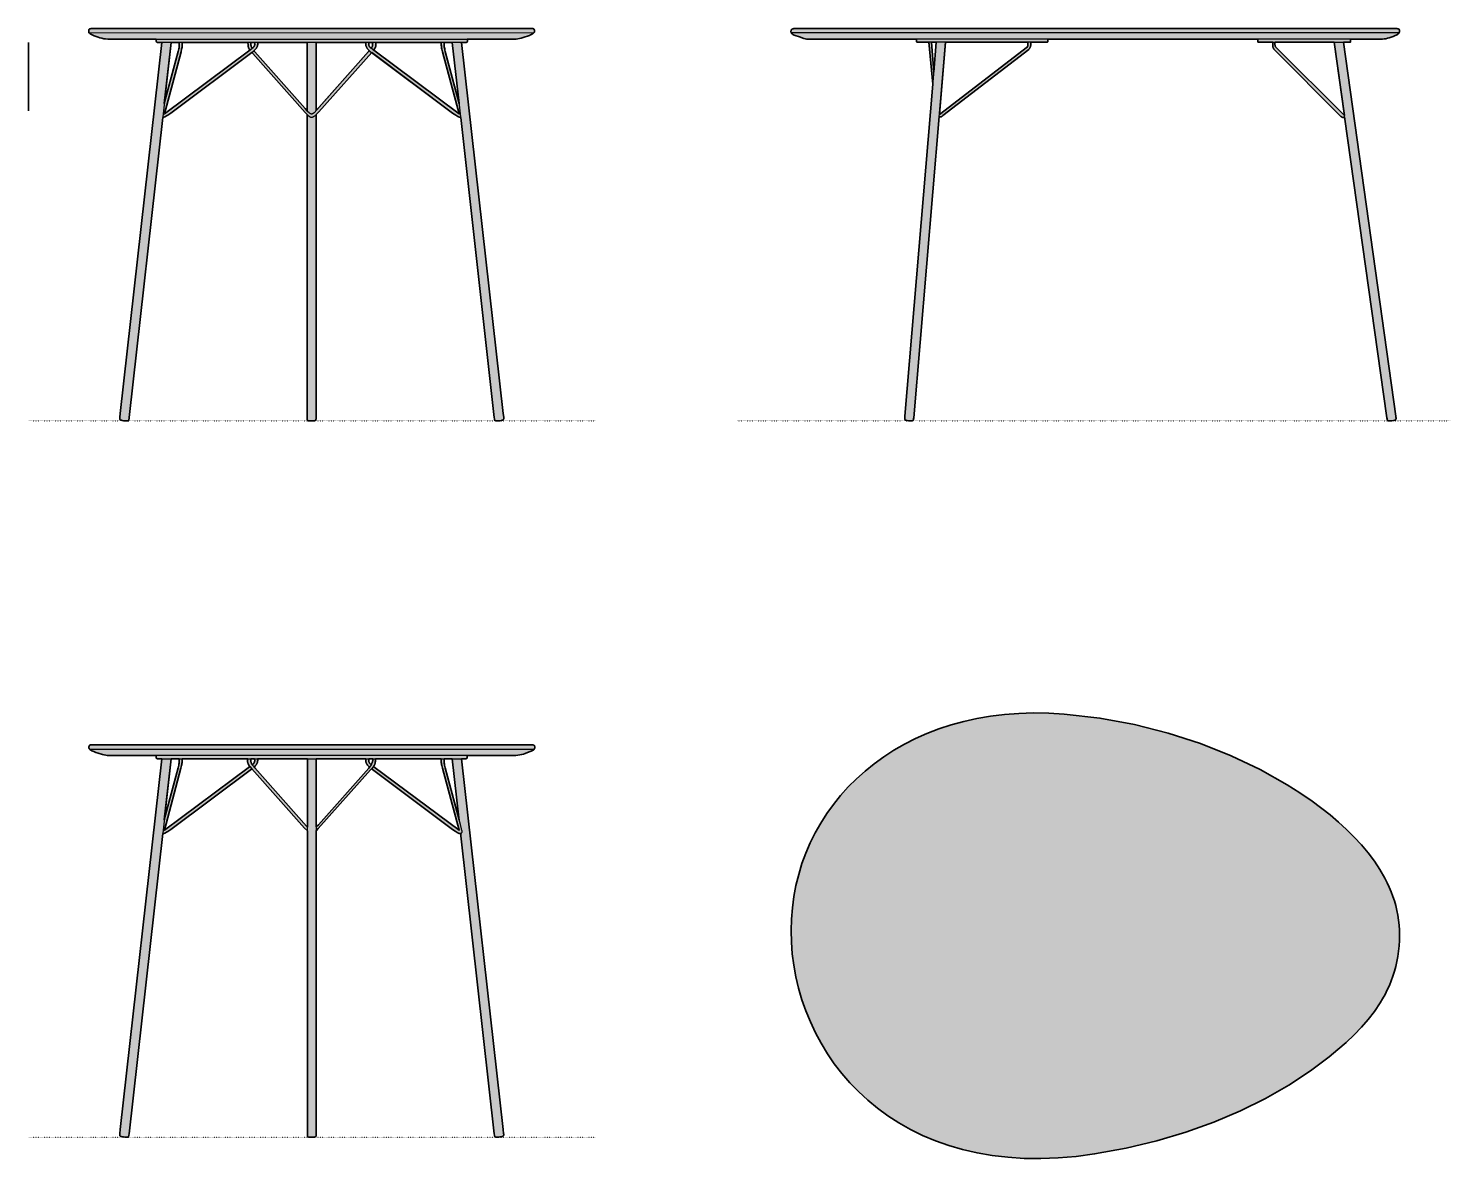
# Model space of a CAD drawing. Header units: millimetres. Extents: x 0 to 2701, y -1402 to 746.
import ezdxf

# ---------------------------------------------------------------- set-up
doc = ezdxf.new("R2010")
doc.units = ezdxf.units.MM
doc.linetypes.add('Dots', pattern=[1, 0, -1])
doc.layers.add('Blocks', color=7, linetype='Continuous')
doc.layers.add('Blocks$Fill', color=7, linetype='Continuous', true_color=0xffffff)
for name, color, linetype, lineweight, true_color in [('Blocks$Inner', 7, 'Continuous', 25, 0x007f00), ('Blocks$Outline', 7, 'Continuous', 35, 0xff3f3f), ('Groud', 7, 'Dots', 25, 0x243775)]:
    doc.layers.add(name, color=color, linetype=linetype, lineweight=lineweight, true_color=true_color)

# ---------------------------------------------------------------- blocks, each defined once
blk = doc.blocks.new('Egg Dining Table Top')
at = {"layer": 'Blocks$Fill'}
blk.add_hatch(color=256, dxfattribs=at).paths.add_polyline_path([(1155.3, 13.6), (1155.1, 3.1), (1154.5, -7.2), (1153.5, -17.2), (1152, -27.1), (1150.3, -36.7), (1148.1, -46.2), (1145.5, -55.4), (1142.6, -64.5), (1139.4, -73.4), (1135.8, -82.2), (1131.9, -90.8), (1127.6, -99.2), (1123, -107.5), (1118.1, -115.6), (1107.5, -131.5), (1095.6, -146.9), (1082.7, -161.8), (1068.8, -176.3), (1053.9, -190.4), (1038.1, -204.2), (1021.5, -217.7), (986, -244.2), (944.8, -271.5), (900.3, -297), (852.9, -320.6), (802.5, -341.9), (749.5, -361), (694, -377.6), (636.1, -391.4), (576, -402.4), (540.8, -407.1), (506.7, -410), (473.8, -411.2), (441.9, -410.8), (411.1, -408.8), (381.4, -405.3), (352.8, -400.4), (325.3, -394.1), (298.9, -386.4), (273.5, -377.4), (249.3, -367.3), (226.2, -356), (204.2, -343.6), (183.4, -330.1), (163.6, -315.7), (144.9, -300.3), (127.4, -284.1), (111, -267.1), (95.6, -249.4), (81.5, -230.9), (68.4, -211.9), (56.5, -192.2), (45.7, -172.1), (36, -151.5), (27.4, -130.6), (20, -109.3), (13.7, -87.7), (8.6, -66), (4.6, -44), (1.7, -22), (0, 0), (-0.6, 22), (0, 43.9), (1.8, 65.5), (4.7, 86.9), (8.7, 108), (13.9, 128.8), (20.1, 149.2), (27.4, 169.2), (35.9, 188.8), (45.3, 207.9), (55.8, 226.4), (67.3, 244.5), (79.9, 261.9), (93.4, 278.8), (107.9, 294.9), (123.4, 310.4), (139.8, 325.2), (157.1, 339.2), (175.4, 352.4), (194.5, 364.8), (214.6, 376.3), (235.5, 386.9), (257.2, 396.5), (279.8, 405.2), (303.2, 412.9), (327.5, 419.5), (352.5, 425), (378.2, 429.5), (404.8, 432.7), (432.1, 434.8), (460.1, 435.6), (488.8, 435.2), (518.2, 433.5), (586, 425.7), (651.9, 413.5), (715.7, 397.4), (776.9, 377.5), (835.2, 354.3), (890.2, 328.1), (941.6, 299.1), (965.8, 283.8), (989, 267.8), (1023.1, 241.8), (1039.2, 228.2), (1054.6, 214.2), (1069.2, 199.8), (1082.9, 184.9), (1095.6, 169.7), (1107.3, 154), (1118, 137.9), (1127.4, 121.4), (1131.7, 113), (1135.6, 104.5), (1139.2, 95.8), (1142.5, 87.1), (1145.4, 78.3), (1148, 69.4), (1150.2, 60.3), (1152, 51.2), (1153.4, 41.9), (1154.5, 32.6), (1155.1, 23.1)], flags=0)
at = {"layer": 'Blocks$Inner'}
blk.add_lwpolyline([(1155.3, 13.6), (1155.1, 3.1), (1154.5, -7.2), (1153.5, -17.2), (1152, -27.1), (1150.3, -36.7), (1148.1, -46.2), (1145.5, -55.4), (1142.6, -64.5), (1139.4, -73.4), (1135.8, -82.2), (1131.9, -90.8), (1127.6, -99.2), (1123, -107.5), (1118.1, -115.6), (1107.5, -131.5), (1095.6, -146.9), (1082.7, -161.8), (1068.8, -176.3), (1053.9, -190.4), (1038.1, -204.2), (1021.5, -217.7), (986, -244.2), (944.8, -271.5), (900.3, -297), (852.9, -320.6), (802.5, -341.9), (749.5, -361), (694, -377.6), (636.1, -391.4), (576, -402.4), (540.8, -407.1), (506.7, -410), (473.8, -411.2), (441.9, -410.8), (411.1, -408.8), (381.4, -405.3), (352.8, -400.4), (325.3, -394.1), (298.9, -386.4), (273.5, -377.4), (249.3, -367.3), (226.2, -356), (204.2, -343.6), (183.4, -330.1), (163.6, -315.7), (144.9, -300.3), (127.4, -284.1), (111, -267.1), (95.6, -249.4), (81.5, -230.9), (68.4, -211.9), (56.5, -192.2), (45.7, -172.1), (36, -151.5), (27.4, -130.6), (20, -109.3), (13.7, -87.7), (8.6, -66), (4.6, -44), (1.7, -22), (0, 0), (-0.6, 22), (0, 43.9), (1.8, 65.5), (4.7, 86.9), (8.7, 108), (13.9, 128.8), (20.1, 149.2), (27.4, 169.2), (35.9, 188.8), (45.3, 207.9), (55.8, 226.4), (67.3, 244.5), (79.9, 261.9), (93.4, 278.8), (107.9, 294.9), (123.4, 310.4), (139.8, 325.2), (157.1, 339.2), (175.4, 352.4), (194.5, 364.8), (214.6, 376.3), (235.5, 386.9), (257.2, 396.5), (279.8, 405.2), (303.2, 412.9), (327.5, 419.5), (352.5, 425), (378.2, 429.5), (404.8, 432.7), (432.1, 434.8), (460.1, 435.6), (488.8, 435.2), (518.2, 433.5), (586, 425.7), (651.9, 413.5), (715.7, 397.4), (776.9, 377.5), (835.2, 354.3), (890.2, 328.1), (941.6, 299.1), (965.8, 283.8), (989, 267.8), (1023.1, 241.8), (1039.2, 228.2), (1054.6, 214.2), (1069.2, 199.8), (1082.9, 184.9), (1095.6, 169.7), (1107.3, 154), (1118, 137.9), (1127.4, 121.4), (1131.7, 113), (1135.6, 104.5), (1139.2, 95.8), (1142.5, 87.1), (1145.4, 78.3), (1148, 69.4), (1150.2, 60.3), (1152, 51.2), (1153.4, 41.9), (1154.5, 32.6), (1155.1, 23.1)], close=True, dxfattribs=at)
at = {"layer": 'Blocks$Outline'}
blk.add_lwpolyline([(1155.3, 13.6), (1155.1, 3.1), (1154.5, -7.2), (1153.5, -17.2), (1152, -27.1), (1150.3, -36.7), (1148.1, -46.2), (1145.5, -55.4), (1142.6, -64.5), (1139.4, -73.4), (1135.8, -82.2), (1131.9, -90.8), (1127.6, -99.2), (1123, -107.5), (1118.1, -115.6), (1107.5, -131.5), (1095.6, -146.9), (1082.7, -161.8), (1068.8, -176.3), (1053.9, -190.4), (1038.1, -204.2), (1021.5, -217.7), (986, -244.2), (944.8, -271.5), (900.3, -297), (852.9, -320.6), (802.5, -341.9), (749.5, -361), (694, -377.6), (636.1, -391.4), (576, -402.4), (540.8, -407.1), (506.7, -410), (473.8, -411.2), (441.9, -410.8), (411.1, -408.8), (381.4, -405.3), (352.8, -400.4), (325.3, -394.1), (298.9, -386.4), (273.5, -377.4), (249.3, -367.3), (226.2, -356), (204.2, -343.6), (183.4, -330.1), (163.6, -315.7), (144.9, -300.3), (127.4, -284.1), (111, -267.1), (95.6, -249.4), (81.5, -230.9), (68.4, -211.9), (56.5, -192.2), (45.7, -172.1), (36, -151.5), (27.4, -130.6), (20, -109.3), (13.7, -87.7), (8.6, -66), (4.6, -44), (1.7, -22), (0, 0), (-0.6, 22), (0, 43.9), (1.8, 65.5), (4.7, 86.9), (8.7, 108), (13.9, 128.8), (20.1, 149.2), (27.4, 169.2), (35.9, 188.8), (45.3, 207.9), (55.8, 226.4), (67.3, 244.5), (79.9, 261.9), (93.4, 278.8), (107.9, 294.9), (123.4, 310.4), (139.8, 325.2), (157.1, 339.2), (175.4, 352.4), (194.5, 364.8), (214.6, 376.3), (235.5, 386.9), (257.2, 396.5), (279.8, 405.2), (303.2, 412.9), (327.5, 419.5), (352.5, 425), (378.2, 429.5), (404.8, 432.7), (432.1, 434.8), (460.1, 435.6), (488.8, 435.2), (518.2, 433.5), (586, 425.7), (651.9, 413.5), (715.7, 397.4), (776.9, 377.5), (835.2, 354.3), (890.2, 328.1), (941.6, 299.1), (965.8, 283.8), (989, 267.8), (1023.1, 241.8), (1039.2, 228.2), (1054.6, 214.2), (1069.2, 199.8), (1082.9, 184.9), (1095.6, 169.7), (1107.3, 154), (1118, 137.9), (1127.4, 121.4), (1131.7, 113), (1135.6, 104.5), (1139.2, 95.8), (1142.5, 87.1), (1145.4, 78.3), (1148, 69.4), (1150.2, 60.3), (1152, 51.2), (1153.4, 41.9), (1154.5, 32.6), (1155.1, 23.1)], close=True, dxfattribs=at)
blk = doc.blocks.new('Egg Dining Table Side')
at = {"layer": 'Blocks$Fill'}
h = blk.add_hatch(color=256, dxfattribs=at)
h.paths.add_polyline_path([(118.3, 729.6), (109.8, 732.7), (108.3, 733.3), (106.9, 733.9), (105.8, 734.5), (105.3, 734.8), (104.9, 735.1), (104.5, 735.3), (104.1, 735.6), (103.8, 735.9), (103.5, 736.2), (103.4, 736.3), (103.2, 736.5), (103.1, 736.6), (103, 736.8), (102.9, 736.9), (102.8, 737), (102.7, 737.2), (102.6, 737.3), (102.6, 737.5), (102.5, 737.6), (102.4, 737.8), (102.4, 738), (102.3, 738.1), (102.3, 738.3), (102.3, 738.4), (102.2, 738.6), (102.2, 739), (102.1, 739.3), (102.1, 739.7), (102.1, 740.1), (102.1, 740.5), (102.1, 740.8), (102.2, 741.2), (102.2, 741.5), (102.3, 741.9), (102.4, 742.2), (102.5, 742.5), (102.5, 742.6), (102.6, 742.7), (102.6, 742.9), (102.7, 743), (102.8, 743.1), (102.9, 743.3), (103, 743.4), (103, 743.5), (103.1, 743.6), (103.2, 743.7), (103.2, 743.7), (103.3, 743.9), (103.5, 744), (103.6, 744.1), (103.7, 744.2), (103.8, 744.3), (104, 744.4), (104.1, 744.4), (104.2, 744.5), (104.4, 744.6), (104.5, 744.7), (104.9, 744.8), (105.2, 745), (105.6, 745.1), (106, 745.2), (106.5, 745.3), (107.4, 745.5), (108.5, 745.7), (109.7, 745.8), (112.6, 745.8), (1249.4, 745.9), (1252.1, 745.7), (1253.3, 745.6), (1253.8, 745.5), (1254.3, 745.4), (1254.8, 745.3), (1255.2, 745.2), (1255.6, 745.1), (1256, 744.9), (1256.2, 744.8), (1256.4, 744.8), (1256.5, 744.7), (1256.7, 744.6), (1256.8, 744.5), (1256.9, 744.4), (1257, 744.3), (1257, 744.3), (1257, 744.3), (1257, 744.3), (1257, 744.3), (1257, 744.3), (1257, 744.3), (1257, 744.3), (1257, 744.3), (1257.1, 744.3), (1257.2, 744.1), (1257.3, 744), (1257.3, 744), (1257.3, 744), (1257.3, 744), (1257.3, 744), (1257.3, 744), (1257.3, 744), (1257.3, 744), (1257.3, 744), (1257.3, 744), (1257.3, 744), (1257.3, 744), (1257.3, 744), (1257.3, 744), (1257.3, 744), (1257.3, 744), (1257.3, 744), (1257.4, 743.9), (1257.4, 743.9), (1257.4, 743.9), (1257.4, 743.9), (1257.4, 743.9), (1257.4, 743.9), (1257.4, 743.9), (1257.4, 743.9), (1257.4, 743.8), (1257.5, 743.8), (1257.5, 743.7), (1257.6, 743.6), (1257.6, 743.6), (1257.6, 743.6), (1257.6, 743.6), (1257.6, 743.6), (1257.6, 743.6), (1257.6, 743.6), (1257.6, 743.6), (1257.6, 743.6), (1257.6, 743.6), (1257.6, 743.6), (1257.6, 743.6), (1257.6, 743.6), (1257.6, 743.6), (1257.6, 743.6), (1257.6, 743.6), (1257.6, 743.5), (1257.7, 743.4), (1257.8, 743.2), (1257.8, 743.1), (1257.8, 743.1), (1257.8, 743.1), (1257.8, 743.1), (1257.8, 743.1), (1257.8, 743), (1257.8, 743), (1257.8, 743), (1257.8, 743), (1257.8, 743), (1257.8, 743), (1257.8, 743), (1257.8, 743), (1257.8, 743), (1257.9, 743), (1257.9, 743), (1257.9, 743), (1257.9, 743), (1257.9, 742.9), (1257.9, 742.7), (1257.9, 742.6), (1258, 742.4), (1258, 742.2), (1258, 742), (1258, 741.8), (1258, 741.6), (1257.8, 740.1), (1257.8, 739.7), (1257.7, 739.4), (1257.7, 739), (1257.6, 738.7), (1257.5, 738.4), (1257.4, 738.1), (1257.3, 737.8), (1257.2, 737.7), (1257.2, 737.6), (1257.1, 737.4), (1257.1, 737.4), (1257.1, 737.4), (1257.1, 737.4), (1257.1, 737.4), (1257.1, 737.4), (1257.1, 737.4), (1257.1, 737.4), (1257, 737.2), (1256.9, 737.1), (1256.8, 737), (1256.7, 736.8), (1256.5, 736.5), (1256.2, 736.2), (1256.1, 736.1), (1255.9, 735.9), (1255.6, 735.6), (1255.3, 735.3), (1254.9, 735), (1254.4, 734.7), (1253.9, 734.4), (1252.8, 733.7), (1251.5, 733.1), (1250, 732.4), (1246.2, 730.8), (1238.4, 728.1), (1235.1, 727.1), (1231.9, 726.4), (1228.8, 725.8), (1225.6, 725.5), (1222.4, 725.3), (1219, 725.2), (1165.1, 725.2), (1165.1, 721.5), (1165.1, 721), (1165, 720.7), (1165, 720.5), (1165, 720.4), (1164.9, 720.3), (1164.9, 720.3), (1164.9, 720.2), (1164.9, 720.2), (1164.9, 720.2), (1164.9, 720.2), (1164.9, 720.2), (1164.9, 720.2), (1164.9, 720.2), (1164.9, 720.2), (1164.9, 720.2), (1164.9, 720.2), (1164.9, 720.2), (1164.9, 720.2), (1164.9, 720.2), (1164.9, 720.2), (1164.9, 720.2), (1164.9, 720.2), (1164.9, 720.2), (1164.9, 720.2), (1164.9, 720.2), (1164.9, 720.2), (1164.9, 720.2), (1164.9, 720.2), (1164.9, 720.2), (1164.9, 720.1), (1164.9, 720.1), (1164.9, 720.1), (1164.9, 720.1), (1164.9, 720.1), (1164.9, 720.1), (1164.9, 720.1), (1164.9, 720.1), (1164.9, 720.1), (1164.9, 720.1), (1164.9, 720.1), (1164.9, 720.1), (1164.9, 720.1), (1164.8, 720.1), (1164.8, 720.1), (1164.8, 720.1), (1164.8, 720.1), (1164.8, 720.1), (1164.8, 720.1), (1164.8, 720.1), (1164.8, 720.1), (1164.8, 720.1), (1164.8, 720.1), (1164.8, 720.1), (1164.8, 720.1), (1164.8, 720.1), (1164.8, 720.1), (1164.8, 720.1), (1164.8, 720.1), (1164.8, 720), (1164.8, 720), (1164.8, 720), (1164.8, 720), (1164.8, 720), (1164.8, 720), (1164.8, 720), (1164.8, 720), (1164.8, 720), (1164.8, 720), (1164.8, 720), (1164.8, 720), (1164.8, 720), (1164.8, 720), (1164.8, 720), (1164.8, 720), (1164.8, 720), (1164.8, 720), (1164.8, 720), (1164.8, 720), (1164.8, 720), (1164.8, 720), (1164.8, 720), (1164.8, 720), (1164.8, 720), (1164.8, 720), (1164.8, 720), (1164.8, 720), (1164.8, 720), (1164.8, 720), (1164.8, 720), (1164.8, 720), (1164.8, 720), (1164.8, 720), (1164.8, 720), (1164.8, 720), (1164.8, 720), (1164.8, 720), (1164.8, 720), (1164.8, 720), (1164.8, 719.9), (1164.7, 719.9), (1164.7, 719.9), (1164.7, 719.9), (1164.7, 719.9), (1164.7, 719.9), (1164.7, 719.9), (1164.7, 719.9), (1164.7, 719.9), (1164.7, 719.9), (1164.7, 719.9), (1164.7, 719.9), (1164.7, 719.9), (1164.7, 719.9), (1164.7, 719.9), (1164.7, 719.9), (1164.7, 719.9), (1164.7, 719.9), (1164.7, 719.9), (1164.7, 719.9), (1164.7, 719.9), (1164.7, 719.9), (1164.7, 719.9), (1164.7, 719.9), (1164.7, 719.9), (1164.7, 719.9), (1164.7, 719.9), (1164.7, 719.9), (1164.7, 719.9), (1164.7, 719.9), (1164.7, 719.9), (1164.7, 719.9), (1164.7, 719.9), (1164.7, 719.9), (1164.7, 719.9), (1164.7, 719.9), (1164.7, 719.9), (1164.7, 719.9), (1164.7, 719.9), (1164.7, 719.9), (1164.7, 719.9), (1164.7, 719.9), (1164.7, 719.9), (1164.7, 719.9), (1164.7, 719.9), (1164.7, 719.9), (1164.7, 719.9), (1164.7, 719.9), (1164.7, 719.9), (1164.6, 719.8), (1164.6, 719.8), (1164.6, 719.8), (1164.6, 719.8), (1164.6, 719.8), (1164.6, 719.8), (1164.6, 719.8), (1164.6, 719.8), (1164.6, 719.8), (1164.6, 719.8), (1164.6, 719.8), (1164.6, 719.8), (1164.6, 719.8), (1164.6, 719.8), (1164.6, 719.8), (1164.6, 719.8), (1164.6, 719.8), (1164.6, 719.8), (1164.6, 719.8), (1164.6, 719.8), (1164.6, 719.8), (1164.6, 719.8), (1164.6, 719.8), (1164.6, 719.8), (1164.6, 719.8), (1164.5, 719.8), (1164.5, 719.8), (1164.5, 719.8), (1164.5, 719.7), (1164.5, 719.7), (1164.5, 719.7), (1164.5, 719.7), (1164.5, 719.7), (1164.5, 719.7), (1164.5, 719.7), (1164.5, 719.7), (1164.5, 719.7), (1164.5, 719.7), (1164.5, 719.7), (1164.5, 719.7), (1164.5, 719.7), (1164.5, 719.7), (1164.5, 719.7), (1164.5, 719.7), (1164.5, 719.7), (1164.5, 719.7), (1164.5, 719.7), (1164.5, 719.7), (1164.5, 719.7), (1164.5, 719.7), (1164.5, 719.7), (1164.5, 719.7), (1164.5, 719.7), (1164.5, 719.7), (1164.5, 719.7), (1164.5, 719.7), (1164.5, 719.7), (1164.4, 719.7), (1164.4, 719.7), (1164.4, 719.7), (1164.4, 719.7), (1164.4, 719.7), (1164.4, 719.7), (1164.4, 719.7), (1164.4, 719.7), (1164.4, 719.7), (1164.4, 719.7), (1164.4, 719.7), (1164.4, 719.7), (1164.4, 719.7), (1164.4, 719.7), (1164.4, 719.7), (1164.4, 719.7), (1164.4, 719.7), (1164.4, 719.7), (1164.4, 719.7), (1164.4, 719.7), (1164.4, 719.7), (1164.4, 719.7), (1164.4, 719.7), (1164.4, 719.7), (1164.4, 719.7), (1164.4, 719.7), (1164.4, 719.7), (1164.4, 719.6), (1164.4, 719.6), (1164.4, 719.6), (1164.4, 719.6), (1164.4, 719.6), (1164.4, 719.6), (1164.3, 719.6), (1164.2, 719.6), (1164.2, 719.6), (1164.2, 719.6), (1164.2, 719.6), (1164.2, 719.6), (1164.2, 719.6), (1164.2, 719.6), (1164.2, 719.6), (1164.2, 719.6), (1164.2, 719.6), (1164.2, 719.6), (1164.2, 719.6), (1164.2, 719.6), (1164.2, 719.6), (1164.2, 719.6), (1164.2, 719.6), (1164.2, 719.6), (1164.2, 719.6), (1164.2, 719.6), (1164.2, 719.6), (1164.2, 719.6), (1164.1, 719.6), (1164.1, 719.6), (1164.1, 719.6), (1164.1, 719.5), (1164, 719.5), (1164, 719.5), (1164, 719.5), (1164, 719.5), (1164, 719.5), (1164, 719.5), (1164, 719.5), (1164, 719.5), (1164, 719.5), (1164, 719.5), (1164, 719.5), (1164, 719.5), (1164, 719.5), (1164, 719.5), (1163.7, 719.5), (1163.5, 719.5), (1163.2, 719.5), (1160.1, 719.5), (1151.5, 719.5), (1251.4, 6), (1251.4, 5.2), (1251.4, 4.8), (1251.4, 4.4), (1251.4, 4.1), (1251.4, 3.9), (1251.4, 3.9), (1251.4, 3.9), (1251.4, 3.9), (1251.4, 3.9), (1251.4, 3.9), (1251.4, 3.9), (1251.4, 3.9), (1251.4, 3.9), (1251.4, 3.9), (1251.4, 3.8), (1251.4, 3.8), (1251.4, 3.8), (1251.4, 3.8), (1251.4, 3.8), (1251.4, 3.8), (1251.4, 3.8), (1251.4, 3.7), (1251.4, 3.7), (1251.4, 3.7), (1251.3, 3.7), (1251.3, 3.7), (1251.3, 3.7), (1251.3, 3.7), (1251.3, 3.7), (1251.3, 3.7), (1251.3, 3.7), (1251.3, 3.7), (1251.3, 3.7), (1251.3, 3.7), (1251.3, 3.7), (1251.3, 3.7), (1251.3, 3.7), (1251.3, 3.6), (1251.3, 3.4), (1251.3, 3.4), (1251.2, 3.3), (1251.2, 3.3), (1251.2, 3.3), (1251.2, 3.3), (1251.2, 3.3), (1251.2, 3.3), (1251.2, 3.3), (1251.2, 3.3), (1251.2, 3.3), (1251.2, 3.3), (1251.2, 3.3), (1251.2, 3.2), (1251.2, 3.2), (1251.2, 3.2), (1251.2, 3.2), (1251.2, 3.2), (1251.2, 3.2), (1251.2, 3.2), (1251.2, 3.2), (1251.2, 3.2), (1251.2, 3.2), (1251.2, 3.2), (1251.2, 3.2), (1251.2, 3.2), (1251.2, 3.2), (1251.2, 3.2), (1251.2, 3.2), (1251.2, 3.2), (1251.1, 3), (1251.1, 2.9), (1251, 2.8), (1251, 2.8), (1251, 2.7), (1250.9, 2.7), (1250.9, 2.6), (1250.8, 2.6), (1250.7, 2.4), (1250.6, 2.3), (1250.5, 2.2), (1250.5, 2.2), (1250.5, 2.2), (1250.5, 2.2), (1250.5, 2.2), (1250.5, 2.2), (1250.5, 2.2), (1250.5, 2.2), (1250.5, 2.2), (1250.5, 2.2), (1250.5, 2.2), (1250.5, 2.2), (1250.5, 2.2), (1250.5, 2.2), (1250.4, 2.1), (1250.3, 2.1), (1250.2, 2), (1250, 1.9), (1249.9, 1.8), (1249.7, 1.7), (1249.6, 1.6), (1249.4, 1.6), (1249, 1.4), (1248.6, 1.3), (1247.6, 1), (1246.5, 0.8), (1243.6, 0.3), (1240.7, 0), (1239.6, -0.1), (1239, -0.1), (1238.6, -0.1), (1238.1, 0), (1237.7, 0), (1237.3, 0.1), (1237.2, 0.1), (1237.2, 0.1), (1237.2, 0.1), (1237.2, 0.1), (1237.2, 0.1), (1237.2, 0.1), (1237.2, 0.1), (1237.2, 0.1), (1237.2, 0.1), (1237.2, 0.1), (1237.1, 0.1), (1237.1, 0.1), (1236.9, 0.2), (1236.8, 0.2), (1236.7, 0.2), (1236.7, 0.2), (1236.7, 0.2), (1236.7, 0.2), (1236.7, 0.2), (1236.7, 0.2), (1236.7, 0.2), (1236.6, 0.2), (1236.6, 0.3), (1236.5, 0.3), (1236.5, 0.3), (1236.5, 0.3), (1236.5, 0.3), (1236.5, 0.3), (1236.5, 0.3), (1236.5, 0.3), (1236.5, 0.3), (1236.5, 0.3), (1236.4, 0.3), (1236.3, 0.4), (1236.3, 0.4), (1236.2, 0.4), (1236.1, 0.5), (1236.1, 0.5), (1236, 0.5), (1236, 0.6), (1235.9, 0.6), (1235.8, 0.7), (1235.7, 0.8), (1235.6, 0.8), (1235.5, 0.9), (1235.4, 1), (1235.3, 1.1), (1235.3, 1.1), (1235.3, 1.2), (1235.3, 1.2), (1235.3, 1.2), (1235.3, 1.2), (1235.3, 1.2), (1235.3, 1.2), (1235.3, 1.2), (1235.3, 1.2), (1235.3, 1.2), (1235.3, 1.2), (1235.3, 1.2), (1235.3, 1.2), (1235.3, 1.2), (1235.3, 1.2), (1235.3, 1.2), (1235.3, 1.2), (1235.3, 1.2), (1235.3, 1.2), (1235.3, 1.2), (1235.3, 1.2), (1235.3, 1.2), (1235.3, 1.2), (1235.3, 1.2), (1235.3, 1.2), (1235.3, 1.2), (1235.3, 1.2), (1235.3, 1.3), (1235.3, 1.3), (1235.3, 1.3), (1235.3, 1.3), (1235.3, 1.3), (1235.2, 1.3), (1235.2, 1.3), (1235.2, 1.3), (1235.2, 1.3), (1235.2, 1.3), (1235.2, 1.3), (1235.2, 1.3), (1235.2, 1.3), (1235.2, 1.4), (1235.1, 1.5), (1235, 1.6), (1235, 1.7), (1234.9, 2), (1234.7, 2.3), (1234.6, 2.6), (1234.6, 3), (1234.5, 3.3), (1234.4, 4.1), (1234.1, 5.9), (1153.7, 577.7), (1153.7, 577.6), (1153.6, 577.5), (1153.5, 577.4), (1153.5, 577.3), (1153.4, 577.3), (1153.4, 577.2), (1153.4, 577.2), (1153.3, 577.2), (1153.3, 577.1), (1153.2, 577), (1153.1, 577), (1153.1, 576.9), (1153, 576.9), (1153, 576.9), (1152.9, 576.8), (1152.8, 576.8), (1152.7, 576.7), (1152.6, 576.7), (1152.5, 576.6), (1152.5, 576.6), (1152.4, 576.6), (1152.4, 576.6), (1152.4, 576.6), (1152.4, 576.6), (1152.4, 576.6), (1152.4, 576.6), (1152.4, 576.6), (1152.4, 576.6), (1152.4, 576.6), (1152.4, 576.6), (1152.4, 576.6), (1152.4, 576.6), (1152.4, 576.6), (1152.4, 576.6), (1152.4, 576.6), (1152.4, 576.6), (1152.4, 576.6), (1152.3, 576.6), (1152.2, 576.5), (1152.1, 576.5), (1152, 576.5), (1151.9, 576.5), (1151.9, 576.5), (1151.9, 576.5), (1151.9, 576.5), (1151.9, 576.5), (1151.9, 576.5), (1151.9, 576.5), (1151.9, 576.5), (1151.9, 576.5), (1151.9, 576.5), (1151.9, 576.5), (1151.8, 576.5), (1151.8, 576.5), (1151.8, 576.5), (1151.8, 576.5), (1151.8, 576.5), (1151.8, 576.5), (1151.8, 576.5), (1151.8, 576.5), (1151.8, 576.5), (1151.8, 576.5), (1151.8, 576.5), (1151.8, 576.5), (1151.8, 576.5), (1151.8, 576.5), (1151.8, 576.5), (1151.8, 576.5), (1151.8, 576.5), (1151.8, 576.5), (1151.8, 576.5), (1151.8, 576.5), (1151.7, 576.5), (1151.5, 576.5), (1151.3, 576.5), (1151, 576.5), (1150.8, 576.5), (1150.5, 576.6), (1150.3, 576.7), (1150, 576.7), (1149.7, 576.8), (1149.5, 576.9), (1149.2, 577), (1149, 577.1), (1148.7, 577.3), (1148.4, 577.4), (1148.2, 577.6), (1147.9, 577.7), (1147.9, 577.8), (1147.9, 577.8), (1147.9, 577.8), (1147.9, 577.8), (1147.8, 577.8), (1147.8, 577.8), (1147.8, 577.8), (1147.8, 577.8), (1147.8, 577.8), (1147.8, 577.8), (1147.8, 577.8), (1147.8, 577.8), (1147.8, 577.8), (1147.8, 577.8), (1147.8, 577.8), (1147.8, 577.8), (1147.4, 578.1), (1147.2, 578.3), (1147, 578.5), (1146.8, 578.6), (1146.5, 578.8), (1020.2, 705.8), (1019.8, 706.1), (1019.5, 706.5), (1019.3, 706.8), (1019, 707.2), (1018.8, 707.5), (1018.6, 707.9), (1018.4, 708.3), (1018.2, 708.6), (1018, 709), (1017.9, 709.4), (1017.8, 709.8), (1017.6, 710.2), (1017.6, 710.5), (1017.5, 711), (1017.3, 711.8), (1017.2, 712.6), (1017.2, 713.5), (1017.2, 715.4), (1017.2, 719.5), (991.1, 719.5), (990.5, 719.6), (990.2, 719.6), (990, 719.7), (989.9, 719.7), (989.8, 719.7), (989.7, 719.8), (989.6, 719.8), (989.6, 719.8), (989.5, 719.8), (989.5, 719.9), (989.4, 719.9), (989.4, 719.9), (989.4, 719.9), (989.4, 719.9), (989.4, 719.9), (989.4, 719.9), (989.4, 719.9), (989.4, 719.9), (989.4, 719.9), (989.4, 719.9), (989.3, 719.9), (989.3, 719.9), (989.3, 719.9), (989.3, 719.9), (989.3, 719.9), (989.3, 719.9), (989.3, 719.9), (989.3, 719.9), (989.3, 719.9), (989.3, 719.9), (989.3, 719.9), (989.3, 719.9), (989.3, 719.9), (989.3, 719.9), (989.3, 719.9), (989.3, 719.9), (989.3, 719.9), (989.3, 720), (989.3, 720), (989.3, 720), (989.3, 720), (989.3, 720), (989.3, 720), (989.3, 720), (989.3, 720), (989.3, 720), (989.3, 720), (989.3, 720), (989.3, 720), (989.3, 720), (989.3, 720), (989.3, 720), (989.3, 720), (989.3, 720), (989.3, 720), (989.3, 720), (989.3, 720), (989.2, 720), (989.2, 720), (989.2, 720), (989.2, 720), (989.2, 720), (989.2, 720), (989.2, 720), (989.2, 720), (989.2, 720), (989.2, 720), (989.2, 720), (989.2, 720), (989.2, 720), (989.2, 720), (989.2, 720), (989.2, 720), (989.2, 720), (989.2, 720), (989.2, 720), (989.2, 720), (989.2, 720), (989.1, 720.1), (989.1, 720.2), (989.1, 720.2), (989.1, 720.2), (989.1, 720.2), (989.1, 720.2), (989.1, 720.2), (989.1, 720.2), (989.1, 720.2), (989.1, 720.2), (989.1, 720.2), (989.1, 720.2), (989.1, 720.2), (989.1, 720.2), (989.1, 720.2), (989, 720.2), (989, 720.2), (989, 720.2), (989, 720.3), (989, 720.3), (989, 720.3), (989, 720.3), (989, 720.3), (989, 720.3), (989, 720.3), (989, 720.3), (989, 720.3), (989, 720.3), (989, 720.3), (989, 720.3), (989, 720.3), (989, 720.3), (989, 720.3), (989, 720.3), (989, 720.3), (989, 720.3), (989, 720.3), (988.9, 720.3), (988.9, 720.3), (988.9, 720.3), (988.9, 720.3), (988.9, 720.3), (988.9, 720.3), (988.9, 720.3), (988.9, 720.3), (988.9, 720.3), (988.9, 720.3), (988.9, 720.4), (988.9, 720.4), (988.9, 720.4), (988.9, 720.4), (988.9, 720.4), (988.9, 720.4), (988.9, 720.4), (988.9, 720.4), (988.9, 720.4), (988.9, 720.4), (988.9, 720.4), (988.9, 720.4), (988.9, 720.4), (988.9, 720.4), (988.9, 720.4), (988.9, 720.5), (988.9, 720.5), (988.9, 720.5), (988.9, 720.5), (988.9, 720.5), (988.9, 720.5), (988.9, 720.5), (988.9, 720.5), (988.9, 720.5), (988.9, 720.5), (988.9, 720.5), (988.9, 720.5), (988.9, 720.5), (988.9, 720.5), (988.9, 720.5), (988.9, 720.5), (988.9, 720.5), (988.9, 720.5), (988.9, 720.5), (988.8, 720.6), (988.8, 720.6), (988.8, 720.6), (988.8, 720.6), (988.8, 720.6), (988.8, 720.6), (988.8, 720.6), (988.8, 720.6), (988.8, 720.6), (988.8, 720.6), (988.8, 720.6), (988.8, 720.6), (988.8, 720.6), (988.8, 720.6), (988.8, 720.6), (988.8, 720.6), (988.8, 720.7), (988.8, 720.7), (988.8, 720.7), (988.8, 720.7), (988.8, 720.7), (988.8, 720.7), (988.8, 720.7), (988.8, 720.7), (988.8, 720.7), (988.8, 720.7), (988.8, 720.7), (988.8, 720.7), (988.8, 720.7), (988.8, 720.7), (988.8, 720.7), (988.8, 720.7), (988.8, 720.7), (988.8, 720.7), (988.8, 720.7), (988.8, 720.7), (988.8, 720.7), (988.8, 720.7), (988.8, 720.7), (988.8, 720.7), (988.8, 720.7), (988.8, 720.7), (988.8, 720.7), (988.8, 720.7), (988.8, 720.7), (988.8, 720.7), (988.8, 720.7), (988.8, 720.7), (988.8, 720.7), (988.8, 720.7), (988.8, 720.8), (988.8, 720.8), (988.8, 720.8), (988.8, 720.8), (988.8, 720.8), (988.8, 720.8), (988.8, 720.8), (988.8, 720.8), (988.8, 720.8), (988.8, 720.8), (988.8, 720.8), (988.8, 720.8), (988.8, 720.8), (988.8, 720.8), (988.8, 720.8), (988.8, 720.8), (988.8, 720.8), (988.8, 720.8), (988.8, 720.8), (988.8, 720.8), (988.8, 720.8), (988.8, 720.8), (988.8, 720.8), (988.8, 720.8), (988.8, 720.8), (988.8, 720.8), (988.8, 720.8), (988.8, 720.9), (988.8, 720.9), (988.8, 720.9), (988.8, 720.9), (988.8, 720.9), (988.8, 720.9), (988.7, 720.9), (988.7, 720.9), (988.7, 720.9), (988.7, 720.9), (988.7, 720.9), (988.7, 720.9), (988.7, 720.9), (988.7, 720.9), (988.7, 720.9), (988.7, 720.9), (988.7, 720.9), (988.7, 721.1), (988.7, 721.4), (988.7, 721.6), (988.7, 722.1), (988.7, 725.2), (590, 725.2), (590.1, 721.6), (590, 721.4), (590, 721.1), (590, 721.1), (590, 721.1), (590, 721.1), (590, 721.1), (590, 721.1), (590, 721.1), (590, 721.1), (590, 721.1), (590, 721.1), (590, 721.1), (590, 721.1), (590, 721.1), (590, 721.1), (590, 721.1), (590, 721.1), (590, 721.1), (590, 721.1), (590, 721.1), (590, 721.1), (590, 721.1), (590, 721.1), (590, 721.1), (590, 721.1), (590, 721), (590, 720.9), (590, 720.8), (590, 720.8), (590, 720.8), (590, 720.8), (590, 720.8), (590, 720.8), (590, 720.8), (590, 720.8), (590, 720.8), (590, 720.8), (589.9, 720.8), (589.9, 720.7), (589.9, 720.7), (589.9, 720.7), (589.9, 720.7), (589.9, 720.7), (589.9, 720.6), (589.9, 720.5), (589.9, 720.5), (589.9, 720.5), (589.9, 720.5), (589.9, 720.5), (589.9, 720.5), (589.9, 720.5), (589.9, 720.5), (589.9, 720.5), (589.9, 720.5), (589.9, 720.5), (589.9, 720.5), (589.9, 720.5), (589.9, 720.5), (589.9, 720.5), (589.9, 720.5), (589.9, 720.5), (589.8, 720.5), (589.8, 720.4), (589.8, 720.4), (589.8, 720.4), (589.8, 720.4), (589.8, 720.4), (589.8, 720.4), (589.8, 720.4), (589.8, 720.4), (589.8, 720.4), (589.8, 720.4), (589.8, 720.4), (589.8, 720.4), (589.8, 720.4), (589.8, 720.4), (589.8, 720.4), (589.8, 720.4), (589.8, 720.4), (589.8, 720.4), (589.8, 720.4), (589.8, 720.4), (589.8, 720.4), (589.8, 720.4), (589.8, 720.4), (589.8, 720.4), (589.8, 720.4), (589.8, 720.4), (589.8, 720.4), (589.8, 720.3), (589.8, 720.3), (589.8, 720.3), (589.7, 720.2), (589.7, 720.2), (589.7, 720.2), (589.7, 720.2), (589.7, 720.2), (589.7, 720.2), (589.7, 720.2), (589.7, 720.2), (589.7, 720.2), (589.7, 720.2), (589.7, 720.2), (589.7, 720.2), (589.7, 720.2), (589.7, 720.2), (589.7, 720.1), (589.7, 720.1), (589.7, 720.1), (589.7, 720.1), (589.7, 720.1), (589.7, 720.1), (589.6, 720.1), (589.6, 720.1), (589.6, 720.1), (589.6, 720.1), (589.6, 720.1), (589.6, 720.1), (589.6, 720.1), (589.6, 720.1), (589.6, 720.1), (589.6, 720.1), (589.6, 720.1), (589.6, 720.1), (589.6, 720.1), (589.6, 720.1), (589.6, 720.1), (589.6, 720.1), (589.6, 720.1), (589.6, 720), (589.5, 720), (589.5, 720), (589.5, 720), (589.5, 720), (589.4, 720), (589.4, 720), (589.4, 720), (589.4, 720), (589.4, 720), (589.4, 720), (589.4, 719.9), (589.4, 719.9), (589.4, 719.9), (589.4, 719.9), (589.4, 719.9), (589.4, 719.9), (589.4, 719.9), (589.4, 719.9), (589.4, 719.9), (589.4, 719.9), (589.4, 719.9), (589.4, 719.9), (589.4, 719.9), (589.4, 719.9), (589.4, 719.9), (589.4, 719.9), (589.4, 719.9), (589.4, 719.9), (589.4, 719.9), (589.4, 719.9), (589.3, 719.9), (589.2, 719.8), (589.1, 719.8), (589.1, 719.8), (589, 719.8), (588.9, 719.7), (588.8, 719.7), (588.7, 719.7), (588.5, 719.6), (588.2, 719.6), (587.7, 719.5), (586.2, 719.5), (557.8, 719.5), (557.8, 717.4), (557.6, 715.4), (557.5, 714.4), (557.4, 713.5), (557.2, 712.6), (557, 711.8), (556.8, 711), (556.5, 710.2), (556.2, 709.4), (556, 709), (555.8, 708.6), (555.5, 708.3), (555.3, 707.9), (555.1, 707.5), (554.8, 707.2), (554.2, 706.5), (553.6, 705.8), (390.4, 580.1), (390, 579.7), (389.6, 579.3), (389.1, 579), (388.6, 578.7), (388.1, 578.4), (387.9, 578.2), (387.7, 578.1), (387.4, 578), (387.2, 577.9), (386.9, 577.8), (386.7, 577.8), (386.5, 577.7), (386.2, 577.6), (386, 577.6), (385.8, 577.6), (385.6, 577.6), (385.5, 577.6), (385.4, 577.6), (385.4, 577.6), (385.3, 577.6), (385.2, 577.6), (385.1, 577.6), (385, 577.6), (384.9, 577.6), (384.8, 577.7), (384.7, 577.7), (384.6, 577.7), (384.6, 577.7), (384.6, 577.7), (384.6, 577.7), (384.6, 577.7), (384.6, 577.7), (384.6, 577.7), (384.6, 577.7), (384.6, 577.7), (384.6, 577.7), (384.5, 577.8), (384.5, 577.8), (384.5, 577.8), (384.5, 577.8), (384.5, 577.8), (384.5, 577.8), (384.5, 577.8), (384.5, 577.8), (384.5, 577.8), (384.5, 577.8), (384.5, 577.8), (384.5, 577.8), (384.5, 577.8), (384.5, 577.8), (384.5, 577.8), (384.5, 577.8), (384.5, 577.8), (384.4, 577.8), (384.4, 577.9), (384.3, 577.9), (384.2, 578), (384.2, 578), (384.2, 578), (384.2, 578), (384.2, 578), (384.2, 578), (384.2, 578), (384.2, 578), (384.2, 578), (384.2, 578), (384.1, 578), (384.1, 578), (384.1, 578), (384.1, 578), (384.1, 578), (384.1, 578), (384.1, 578), (384.1, 578), (384.1, 578), (384.1, 578), (384.1, 578), (384.1, 578), (384.1, 578), (384.1, 578), (384.1, 578), (384.1, 578), (384.1, 578), (384.1, 578), (384.1, 578), (384.1, 578.1), (384.1, 578.1), (384, 578.1), (384, 578.2), (384, 578.2), (384, 578.2), (384, 578.2), (384, 578.2), (384, 578.2), (384, 578.2), (384, 578.2), (384, 578.2), (384, 578.2), (383.9, 578.2), (383.9, 578.3), (383.9, 578.3), (383.9, 578.3), (383.9, 578.3), (383.9, 578.3), (383.9, 578.3), (383.9, 578.3), (383.9, 578.3), (383.9, 578.3), (383.9, 578.3), (383.9, 578.3), (383.9, 578.3), (383.9, 578.3), (383.9, 578.3), (383.8, 578.4), (383.8, 578.4), (383.8, 578.4), (383.8, 578.4), (383.8, 578.4), (383.8, 578.4), (383.8, 578.4), (383.8, 578.4), (383.8, 578.4), (383.8, 578.4), (383.8, 578.4), (383.8, 578.4), (383.8, 578.4), (383.8, 578.4), (383.8, 578.5), (335.3, 5.9), (335, 4.1), (334.9, 3.4), (334.8, 2.7), (334.7, 2.4), (334.6, 2.1), (334.5, 1.9), (334.5, 1.8), (334.4, 1.7), (334.3, 1.6), (334.3, 1.4), (334.2, 1.3), (334.1, 1.2), (334.1, 1.2), (334, 1.1), (333.9, 1), (333.9, 1), (333.8, 0.9), (333.7, 0.8), (333.6, 0.8), (333.5, 0.7), (333.4, 0.6), (333.3, 0.5), (333.1, 0.5), (333, 0.4), (332.8, 0.3), (332.7, 0.3), (332.5, 0.2), (332.4, 0.2), (332.2, 0.2), (331.8, 0.1), (331.4, 0), (330.9, 0), (330.4, 0), (329.9, 0), (328.7, 0), (325.8, 0.3), (322.9, 0.7), (321.8, 0.9), (321.3, 1), (320.8, 1.1), (320.4, 1.2), (320.1, 1.3), (319.9, 1.4), (319.8, 1.5), (319.6, 1.6), (319.5, 1.6), (319.3, 1.7), (319.2, 1.8), (319.1, 1.9), (319, 2), (318.9, 2), (318.9, 2.1), (318.8, 2.2), (318.8, 2.2), (318.7, 2.3), (318.6, 2.4), (318.6, 2.4), (318.6, 2.4), (318.6, 2.4), (318.6, 2.4), (318.6, 2.4), (318.6, 2.4), (318.6, 2.4), (318.6, 2.4), (318.6, 2.4), (318.6, 2.4), (318.6, 2.4), (318.6, 2.4), (318.6, 2.5), (318.6, 2.5), (318.6, 2.5), (318.6, 2.5), (318.6, 2.5), (318.6, 2.5), (318.6, 2.5), (318.6, 2.5), (318.6, 2.5), (318.6, 2.5), (318.6, 2.5), (318.6, 2.5), (318.6, 2.5), (318.6, 2.5), (318.6, 2.5), (318.6, 2.5), (318.6, 2.5), (318.6, 2.5), (318.6, 2.5), (318.6, 2.5), (318.6, 2.5), (318.6, 2.5), (318.5, 2.5), (318.5, 2.5), (318.5, 2.5), (318.5, 2.6), (318.5, 2.6), (318.5, 2.6), (318.5, 2.6), (318.5, 2.6), (318.5, 2.6), (318.5, 2.6), (318.5, 2.6), (318.5, 2.6), (318.5, 2.6), (318.5, 2.6), (318.5, 2.6), (318.5, 2.6), (318.5, 2.6), (318.5, 2.6), (318.5, 2.6), (318.5, 2.6), (318.5, 2.6), (318.5, 2.7), (318.5, 2.7), (318.5, 2.7), (318.5, 2.7), (318.5, 2.7), (318.5, 2.7), (318.5, 2.7), (318.5, 2.7), (318.5, 2.7), (318.4, 2.8), (318.4, 2.8), (318.4, 2.8), (318.4, 2.8), (318.4, 2.8), (318.4, 2.8), (318.4, 2.8), (318.4, 2.8), (318.4, 2.8), (318.4, 2.8), (318.4, 2.8), (318.4, 2.8), (318.4, 2.8), (318.4, 2.8), (318.4, 2.8), (318.4, 2.8), (318.4, 2.8), (318.4, 2.9), (318.4, 2.9), (318.4, 2.9), (318.4, 2.9), (318.4, 2.9), (318.4, 2.9), (318.4, 2.9), (318.4, 2.9), (318.4, 2.9), (318.4, 2.9), (318.4, 2.9), (318.4, 2.9), (318.4, 2.9), (318.4, 2.9), (318.4, 2.9), (318.4, 2.9), (318.4, 2.9), (318.4, 3), (318.4, 3), (318.4, 3), (318.4, 3), (318.4, 3), (318.4, 3), (318.4, 3), (318.4, 3), (318.4, 3), (318.4, 3), (318.4, 3), (318.4, 3), (318.4, 3), (318.3, 3), (318.3, 3), (318.3, 3), (318.3, 3), (318.3, 3), (318.3, 3), (318.3, 3), (318.3, 3), (318.3, 3), (318.3, 3), (318.3, 3.1), (318.3, 3.1), (318.3, 3.1), (318.3, 3.1), (318.3, 3.1), (318.3, 3.1), (318.3, 3.1), (318.3, 3.1), (318.3, 3.1), (318.3, 3.1), (318.3, 3.1), (318.3, 3.1), (318.3, 3.1), (318.3, 3.1), (318.3, 3.1), (318.3, 3.1), (318.3, 3.1), (318.3, 3.1), (318.3, 3.1), (318.3, 3.1), (318.3, 3.1), (318.3, 3.1), (318.3, 3.1), (318.3, 3.2), (318.3, 3.2), (318.3, 3.3), (318.3, 3.3), (318.3, 3.3), (318.3, 3.3), (318.3, 3.3), (318.3, 3.3), (318.3, 3.3), (318.3, 3.3), (318.3, 3.3), (318.3, 3.3), (318.3, 3.4), (318.3, 3.4), (318.3, 3.4), (318.3, 3.4), (318.3, 3.4), (318.3, 3.4), (318.3, 3.4), (318.2, 3.5), (318.2, 3.6), (318.2, 3.8), (318.2, 4.1), (318.2, 4.5), (318.2, 4.9), (318.4, 9.3), (371.3, 640.2), (363.8, 719.5), (342.6, 719.5), (342.3, 719.5), (342.1, 719.5), (341.8, 719.5), (341.8, 719.5), (341.8, 719.5), (341.8, 719.5), (341.8, 719.5), (341.8, 719.5), (341.8, 719.5), (341.8, 719.5), (341.8, 719.5), (341.8, 719.5), (341.8, 719.5), (341.8, 719.5), (341.8, 719.5), (341.8, 719.5), (341.8, 719.5), (341.8, 719.5), (341.8, 719.5), (341.8, 719.5), (341.8, 719.5), (341.8, 719.5), (341.8, 719.5), (341.8, 719.5), (341.7, 719.6), (341.7, 719.6), (341.7, 719.6), (341.7, 719.6), (341.7, 719.6), (341.7, 719.6), (341.7, 719.6), (341.7, 719.6), (341.7, 719.6), (341.7, 719.6), (341.7, 719.6), (341.7, 719.6), (341.7, 719.6), (341.7, 719.6), (341.7, 719.6), (341.7, 719.6), (341.7, 719.6), (341.6, 719.6), (341.6, 719.6), (341.6, 719.6), (341.6, 719.6), (341.6, 719.6), (341.6, 719.6), (341.6, 719.6), (341.6, 719.6), (341.6, 719.6), (341.6, 719.6), (341.6, 719.6), (341.6, 719.6), (341.6, 719.6), (341.6, 719.6), (341.6, 719.6), (341.6, 719.6), (341.6, 719.6), (341.6, 719.6), (341.6, 719.6), (341.6, 719.6), (341.6, 719.6), (341.6, 719.6), (341.6, 719.6), (341.6, 719.6), (341.5, 719.6), (341.5, 719.6), (341.5, 719.6), (341.5, 719.6), (341.5, 719.6), (341.5, 719.6), (341.5, 719.6), (341.5, 719.6), (341.5, 719.6), (341.5, 719.6), (341.5, 719.6), (341.5, 719.6), (341.5, 719.6), (341.5, 719.6), (341.5, 719.6), (341.5, 719.6), (341.5, 719.6), (341.5, 719.6), (341.5, 719.6), (341.5, 719.6), (341.5, 719.6), (341.5, 719.6), (341.5, 719.6), (341.5, 719.6), (341.5, 719.6), (341.5, 719.6), (341.5, 719.6), (341.5, 719.6), (341.5, 719.6), (341.5, 719.6), (341.5, 719.6), (341.5, 719.6), (341.5, 719.6), (341.5, 719.6), (341.5, 719.6), (341.5, 719.6), (341.5, 719.6), (341.5, 719.6), (341.5, 719.6), (341.5, 719.6), (341.4, 719.6), (341.4, 719.6), (341.4, 719.6), (341.4, 719.6), (341.4, 719.6), (341.4, 719.7), (341.4, 719.7), (341.4, 719.7), (341.4, 719.7), (341.4, 719.7), (341.4, 719.7), (341.4, 719.7), (341.4, 719.7), (341.4, 719.7), (341.4, 719.7), (341.4, 719.7), (341.4, 719.7), (341.4, 719.7), (341.4, 719.7), (341.4, 719.7), (341.4, 719.7), (341.4, 719.7), (341.4, 719.7), (341.4, 719.7), (341.4, 719.7), (341.4, 719.7), (341.4, 719.7), (341.4, 719.7), (341.4, 719.7), (341.4, 719.7), (341.4, 719.7), (341.4, 719.7), (341.4, 719.7), (341.4, 719.7), (341.4, 719.7), (341.4, 719.7), (341.4, 719.7), (341.4, 719.7), (341.4, 719.7), (341.4, 719.7), (341.4, 719.7), (341.4, 719.7), (341.4, 719.7), (341.4, 719.7), (341.3, 719.7), (341.3, 719.7), (341.3, 719.7), (341.3, 719.7), (341.3, 719.7), (341.3, 719.7), (341.3, 719.7), (341.3, 719.7), (341.3, 719.7), (341.3, 719.7), (341.3, 719.7), (341.3, 719.7), (341.3, 719.7), (341.3, 719.7), (341.3, 719.7), (341.3, 719.7), (341.3, 719.7), (341.3, 719.7), (341.3, 719.7), (341.3, 719.7), (341.3, 719.7), (341.3, 719.7), (341.3, 719.7), (341.3, 719.8), (341.3, 719.8), (341.3, 719.8), (341.3, 719.8), (341.3, 719.8), (341.3, 719.8), (341.3, 719.8), (341.2, 719.8), (341.2, 719.8), (341.2, 719.8), (341.2, 719.8), (341.2, 719.8), (341.2, 719.8), (341.2, 719.8), (341.2, 719.8), (341.2, 719.8), (341.2, 719.8), (341.2, 719.8), (341.2, 719.8), (341.2, 719.8), (341.2, 719.8), (341.2, 719.8), (341.2, 719.8), (341.2, 719.8), (341.2, 719.8), (341.2, 719.8), (341.2, 719.8), (341.2, 719.8), (341.2, 719.8), (341.2, 719.8), (341.1, 719.8), (341.1, 719.8), (341.1, 719.8), (341.1, 719.8), (341.1, 719.9), (341.1, 719.9), (341.1, 719.9), (341.1, 719.9), (341.1, 719.9), (341.1, 719.9), (341.1, 719.9), (341.1, 719.9), (341.1, 719.9), (341.1, 719.9), (341.1, 719.9), (341.1, 719.9), (341.1, 719.9), (341.1, 719.9), (341.1, 719.9), (341.1, 719.9), (341.1, 719.9), (341.1, 719.9), (341.1, 719.9), (341.1, 719.9), (341.1, 719.9), (341.1, 719.9), (341.1, 719.9), (341.1, 719.9), (341.1, 719.9), (341.1, 719.9), (341.1, 719.9), (341.1, 719.9), (341.1, 719.9), (341.1, 719.9), (341.1, 719.9), (341.1, 719.9), (341.1, 719.9), (341.1, 719.9), (341.1, 719.9), (341.1, 719.9), (341.1, 719.9), (341.1, 719.9), (341.1, 719.9), (341.1, 720), (341, 720), (341, 720), (341, 720), (341, 720), (341, 720), (341, 720), (341, 720), (341, 720), (341, 720), (341, 720), (341, 720), (341, 720), (341, 720), (341, 720), (341, 720), (341, 720), (341, 720), (341, 720), (341, 720), (341, 720), (341, 720), (341, 720), (341, 720), (341, 720), (341, 720.1), (340.9, 720.2), (340.9, 720.2), (340.9, 720.2), (340.9, 720.3), (340.8, 720.4), (340.8, 720.4), (340.8, 720.5), (340.8, 720.7), (340.7, 721), (340.7, 721.5), (340.7, 725.2), (134.8, 725.3), (134, 725.3), (133.1, 725.4), (132.2, 725.6), (131.3, 725.7), (129.1, 726.3), (126.3, 727)], flags=0)
h.paths.add_polyline_path([(1133.8, 719.5), (1021.6, 719.5), (1021.5, 716.9), (1021.5, 715.7), (1021.5, 714.5), (1021.6, 714), (1021.7, 713.5), (1021.7, 713), (1021.8, 712.7), (1021.9, 712.5), (1021.9, 712.4), (1021.9, 712.4), (1021.9, 712.4), (1021.9, 712.4), (1021.9, 712.4), (1021.9, 712.4), (1021.9, 712.4), (1021.9, 712.4), (1021.9, 712.4), (1021.9, 712.4), (1021.9, 712.4), (1021.9, 712.4), (1021.9, 712.4), (1021.9, 712.4), (1021.9, 712.4), (1021.9, 712.4), (1021.9, 712.3), (1021.9, 712.3), (1021.9, 712.3), (1021.9, 712.3), (1021.9, 712.3), (1021.9, 712.3), (1021.9, 712.3), (1021.9, 712.3), (1021.9, 712.3), (1021.9, 712.3), (1021.9, 712.3), (1021.9, 712.3), (1021.9, 712.3), (1021.9, 712.3), (1021.9, 712.3), (1021.9, 712.3), (1021.9, 712.3), (1022, 712.1), (1022, 712), (1022, 712), (1022, 712), (1022, 712), (1022, 712), (1022, 712), (1022, 712), (1022.1, 712), (1022.1, 712), (1022.1, 712), (1022.1, 712), (1022.1, 712), (1022.1, 712), (1022.1, 712), (1022.1, 712), (1022.1, 712), (1022.1, 712), (1022.1, 712), (1022.1, 712), (1022.1, 712), (1022.1, 712), (1022.1, 712), (1022.1, 712), (1022.1, 712), (1022.1, 712), (1022.1, 712), (1022.1, 712), (1022.1, 712), (1022.1, 712), (1022.1, 712), (1022.1, 712), (1022.1, 711.9), (1022.1, 711.9), (1022.2, 711.7), (1022.2, 711.6), (1022.3, 711.5), (1022.3, 711.5), (1022.3, 711.5), (1022.3, 711.5), (1022.3, 711.5), (1022.3, 711.5), (1022.3, 711.5), (1022.3, 711.5), (1022.3, 711.5), (1022.3, 711.5), (1022.3, 711.5), (1022.3, 711.5), (1022.3, 711.5), (1022.3, 711.5), (1022.3, 711.5), (1022.3, 711.5), (1022.3, 711.5), (1022.4, 711.4), (1022.4, 711.4), (1022.4, 711.4), (1022.4, 711.4), (1022.4, 711.4), (1022.4, 711.4), (1022.4, 711.4), (1022.4, 711.4), (1022.4, 711.4), (1022.4, 711.4), (1022.4, 711.4), (1022.4, 711.4), (1022.4, 711.4), (1022.4, 711.4), (1022.4, 711.4), (1022.4, 711.4), (1022.4, 711.4), (1022.4, 711.4), (1022.4, 711.4), (1022.4, 711.4), (1022.4, 711.4), (1022.4, 711.4), (1022.4, 711.4), (1022.4, 711.4), (1022.4, 711.4), (1022.4, 711.4), (1022.4, 711.4), (1022.4, 711.4), (1022.4, 711.4), (1022.4, 711.4), (1022.4, 711.3), (1022.4, 711.3), (1022.4, 711.3), (1022.4, 711.3), (1022.4, 711.3), (1022.4, 711.3), (1022.4, 711.3), (1022.5, 711.3), (1022.5, 711.3), (1022.5, 711.3), (1022.5, 711.3), (1022.5, 711.3), (1022.5, 711.3), (1022.5, 711.3), (1022.5, 711.3), (1022.5, 711.3), (1022.5, 711.3), (1022.5, 711.3), (1022.5, 711.3), (1022.5, 711.3), (1022.5, 711.3), (1022.5, 711.3), (1022.5, 711.3), (1022.5, 711.3), (1022.5, 711.3), (1022.5, 711.3), (1022.5, 711.3), (1022.5, 711.3), (1022.5, 711.3), (1022.5, 711.3), (1022.5, 711.3), (1022.5, 711.3), (1022.5, 711.3), (1022.5, 711.3), (1022.5, 711.3), (1022.5, 711.3), (1022.5, 711.3), (1022.5, 711.3), (1022.5, 711.3), (1022.5, 711.3), (1022.5, 711.3), (1022.5, 711.3), (1022.5, 711.2), (1022.5, 711.2), (1022.5, 711.2), (1022.5, 711.2), (1022.5, 711.2), (1022.5, 711.2), (1022.5, 711.2), (1022.6, 711.2), (1022.6, 711.2), (1022.6, 711.2), (1022.6, 711.2), (1022.6, 711.2), (1022.6, 711.2), (1022.6, 711.2), (1022.6, 711.2), (1022.6, 711.2), (1022.6, 711.2), (1022.6, 711.2), (1022.6, 711.2), (1022.6, 711.2), (1022.6, 711.2), (1022.6, 711.2), (1022.6, 711.2), (1022.6, 711.2), (1022.7, 711.1), (1153.3, 580.7)], flags=0)
h.paths.add_polyline_path([(395.7, 719.5), (384.1, 582.3), (551.1, 711.1), (551.2, 711.2), (551.2, 711.2), (551.2, 711.2), (551.2, 711.2), (551.2, 711.2), (551.2, 711.2), (551.2, 711.2), (551.2, 711.2), (551.2, 711.2), (551.2, 711.2), (551.2, 711.2), (551.3, 711.3), (551.3, 711.3), (551.3, 711.3), (551.3, 711.3), (551.3, 711.3), (551.3, 711.3), (551.3, 711.3), (551.3, 711.3), (551.3, 711.3), (551.3, 711.3), (551.3, 711.3), (551.3, 711.3), (551.3, 711.3), (551.3, 711.3), (551.3, 711.3), (551.3, 711.3), (551.3, 711.4), (551.4, 711.5), (551.5, 711.5), (551.5, 711.6), (551.6, 711.7), (551.6, 711.8), (551.6, 711.9), (551.7, 712.1), (551.8, 712.3), (551.9, 712.5), (551.9, 712.7), (552, 713), (552.1, 713.5), (552.2, 714), (552.2, 714.5), (552.3, 715.7), (552.3, 716.9), (552.2, 719.5)], flags=0)
h.paths.add_polyline_path([(368.9, 719.5), (373.2, 662.5), (378, 719.5)], flags=0)
at = {"layer": 'Blocks$Inner'}
blk.add_line((363.7, 720.1, 0), (371.3, 640.2, 0), dxfattribs=at)
blk.add_lwpolyline([(118.3, 729.6), (109.8, 732.7), (108.3, 733.3), (106.9, 733.9), (105.8, 734.5), (105.3, 734.8), (104.9, 735.1), (104.5, 735.3), (104.1, 735.6), (103.8, 735.9), (103.5, 736.2), (103.4, 736.3), (103.2, 736.5), (103.1, 736.6), (103, 736.8), (102.9, 736.9), (102.8, 737), (102.7, 737.2), (102.6, 737.3), (102.6, 737.5), (102.5, 737.6), (102.4, 737.8), (102.4, 738), (102.3, 738.1), (102.3, 738.3), (102.3, 738.4), (102.2, 738.6), (102.2, 739), (102.1, 739.3), (102.1, 739.7), (102.1, 740.1), (102.1, 740.5), (102.1, 740.8), (102.2, 741.2), (102.2, 741.5), (102.3, 741.9), (102.4, 742.2), (102.5, 742.5), (102.5, 742.6), (102.6, 742.7), (102.6, 742.9), (102.7, 743), (102.8, 743.1), (102.9, 743.3), (103, 743.4), (103, 743.5), (103.1, 743.6), (103.2, 743.7), (103.2, 743.7), (103.3, 743.9), (103.5, 744), (103.6, 744.1), (103.7, 744.2), (103.8, 744.3), (104, 744.4), (104.1, 744.4), (104.2, 744.5), (104.4, 744.6), (104.5, 744.7), (104.9, 744.8), (105.2, 745), (105.6, 745.1), (106, 745.2), (106.5, 745.3), (107.4, 745.5), (108.5, 745.7), (109.7, 745.8), (112.6, 745.8), (1242.4, 745.8), (1249.4, 745.9), (1252.1, 745.7), (1253.3, 745.6), (1253.8, 745.5), (1254.3, 745.4), (1254.8, 745.3), (1255.2, 745.2), (1255.6, 745.1), (1256, 744.9), (1256.2, 744.8), (1256.4, 744.8), (1256.5, 744.7), (1256.7, 744.6), (1256.8, 744.5), (1256.9, 744.4), (1257, 744.3), (1257, 744.3), (1257, 744.3), (1257, 744.3), (1257, 744.3), (1257, 744.3), (1257, 744.3), (1257, 744.3), (1257, 744.3), (1257.1, 744.3), (1257.2, 744.1), (1257.3, 744), (1257.3, 744), (1257.3, 744), (1257.3, 744), (1257.3, 744), (1257.3, 744), (1257.3, 744), (1257.3, 744), (1257.3, 744), (1257.3, 744), (1257.3, 744), (1257.3, 744), (1257.3, 744), (1257.3, 744), (1257.3, 744), (1257.3, 744), (1257.3, 744), (1257.4, 743.9), (1257.4, 743.9), (1257.4, 743.9), (1257.4, 743.9), (1257.4, 743.9), (1257.4, 743.9), (1257.4, 743.9), (1257.4, 743.9), (1257.4, 743.9), (1257.4, 743.8), (1257.5, 743.8), (1257.5, 743.7), (1257.6, 743.6), (1257.6, 743.6), (1257.6, 743.6), (1257.6, 743.6), (1257.6, 743.6), (1257.6, 743.6), (1257.6, 743.6), (1257.6, 743.6), (1257.6, 743.6), (1257.6, 743.6), (1257.6, 743.6), (1257.6, 743.6), (1257.6, 743.6), (1257.6, 743.6), (1257.6, 743.6), (1257.6, 743.6), (1257.6, 743.5), (1257.7, 743.4), (1257.8, 743.2), (1257.8, 743.1), (1257.8, 743.1), (1257.8, 743.1), (1257.8, 743.1), (1257.8, 743.1), (1257.8, 743), (1257.8, 743), (1257.8, 743), (1257.8, 743), (1257.8, 743), (1257.8, 743), (1257.8, 743), (1257.8, 743), (1257.8, 743), (1257.9, 743), (1257.9, 743), (1257.9, 743), (1257.9, 743), (1257.9, 742.9), (1257.9, 742.7), (1257.9, 742.6), (1258, 742.4), (1258, 742.2), (1258, 742), (1258, 741.8), (1258, 741.6), (1257.8, 740.1), (1257.8, 739.7), (1257.7, 739.4), (1257.7, 739), (1257.6, 738.7), (1257.5, 738.4), (1257.4, 738.1), (1257.3, 737.8), (1257.2, 737.7), (1257.2, 737.6), (1257.1, 737.4), (1257.1, 737.4), (1257.1, 737.4), (1257.1, 737.4), (1257.1, 737.4), (1257.1, 737.4), (1257.1, 737.4), (1257.1, 737.4), (1257.1, 737.4), (1257.1, 737.4), (1257, 737.3), (1257, 737.2), (1256.9, 737.1), (1256.8, 737), (1256.7, 736.8), (1256.5, 736.5), (1256.2, 736.2), (1256.1, 736.1), (1255.9, 735.9), (1255.6, 735.6), (1255.3, 735.3), (1254.9, 735), (1254.4, 734.7), (1253.9, 734.4), (1252.8, 733.7), (1251.5, 733.1), (1250, 732.4), (1246.2, 730.8), (1238.4, 728.1), (1235.1, 727.1), (1231.9, 726.4), (1228.8, 725.8), (1225.6, 725.5), (1222.4, 725.3), (1219, 725.2), (170.7, 725.2), (138.6, 725.2), (134.8, 725.3), (134, 725.3), (133.1, 725.4), (132.2, 725.6), (131.3, 725.7), (129.1, 726.3), (126.3, 727)], close=True, dxfattribs=at)
for points in [[(102.3, 738.2), (1257.5, 738.2)], [(378, 719.5), (318.4, 9.3), (318.2, 4.9), (318.2, 4.5), (318.2, 4.1), (318.2, 3.8), (318.2, 3.6), (318.2, 3.5), (318.3, 3.4), (318.3, 3.4), (318.3, 3.4), (318.3, 3.4), (318.3, 3.4), (318.3, 3.4), (318.3, 3.4), (318.3, 3.3), (318.3, 3.3), (318.3, 3.3), (318.3, 3.3), (318.3, 3.3), (318.3, 3.3), (318.3, 3.3), (318.3, 3.3), (318.3, 3.3), (318.3, 3.3), (318.3, 3.2), (318.3, 3.2), (318.3, 3.2), (318.3, 3.1), (318.3, 3.1), (318.3, 3.1), (318.3, 3.1), (318.3, 3.1), (318.3, 3.1), (318.3, 3.1), (318.3, 3.1), (318.3, 3.1), (318.3, 3.1), (318.3, 3.1), (318.3, 3.1), (318.3, 3.1), (318.3, 3.1), (318.3, 3.1), (318.3, 3.1), (318.3, 3.1), (318.3, 3.1), (318.3, 3.1), (318.3, 3.1), (318.3, 3.1), (318.3, 3.1), (318.3, 3.1), (318.3, 3), (318.3, 3), (318.3, 3), (318.3, 3), (318.3, 3), (318.3, 3), (318.3, 3), (318.3, 3), (318.3, 3), (318.3, 3), (318.4, 3), (318.4, 3), (318.4, 3), (318.4, 3), (318.4, 3), (318.4, 3), (318.4, 3), (318.4, 3), (318.4, 3), (318.4, 3), (318.4, 3), (318.4, 3), (318.4, 3), (318.4, 2.9), (318.4, 2.9), (318.4, 2.9), (318.4, 2.9), (318.4, 2.9), (318.4, 2.9), (318.4, 2.9), (318.4, 2.9), (318.4, 2.9), (318.4, 2.9), (318.4, 2.9), (318.4, 2.9), (318.4, 2.9), (318.4, 2.9), (318.4, 2.9), (318.4, 2.9), (318.4, 2.9), (318.4, 2.8), (318.4, 2.8), (318.4, 2.8), (318.4, 2.8), (318.4, 2.8), (318.4, 2.8), (318.4, 2.8), (318.4, 2.8), (318.4, 2.8), (318.4, 2.8), (318.4, 2.8), (318.4, 2.8), (318.4, 2.8), (318.4, 2.8), (318.4, 2.8), (318.4, 2.8), (318.4, 2.8), (318.5, 2.7), (318.5, 2.7), (318.5, 2.7), (318.5, 2.7), (318.5, 2.7), (318.5, 2.7), (318.5, 2.7), (318.5, 2.7), (318.5, 2.7), (318.5, 2.7), (318.5, 2.6), (318.5, 2.6), (318.5, 2.6), (318.5, 2.6), (318.5, 2.6), (318.5, 2.6), (318.5, 2.6), (318.5, 2.6), (318.5, 2.6), (318.5, 2.6), (318.5, 2.6), (318.5, 2.6), (318.5, 2.6), (318.5, 2.6), (318.5, 2.6), (318.5, 2.6), (318.5, 2.6), (318.5, 2.6), (318.5, 2.5), (318.5, 2.5), (318.5, 2.5), (318.6, 2.5), (318.6, 2.5), (318.6, 2.5), (318.6, 2.5), (318.6, 2.5), (318.6, 2.5), (318.6, 2.5), (318.6, 2.5), (318.6, 2.5), (318.6, 2.5), (318.6, 2.5), (318.6, 2.5), (318.6, 2.5), (318.6, 2.5), (318.6, 2.5), (318.6, 2.5), (318.6, 2.5), (318.6, 2.5), (318.6, 2.5), (318.6, 2.5), (318.6, 2.5), (318.6, 2.5), (318.6, 2.4), (318.6, 2.4), (318.6, 2.4), (318.6, 2.4), (318.6, 2.4), (318.6, 2.4), (318.6, 2.4), (318.6, 2.4), (318.6, 2.4), (318.6, 2.4), (318.6, 2.4), (318.6, 2.4), (318.6, 2.4), (318.7, 2.3), (318.8, 2.2), (318.8, 2.2), (318.9, 2.1), (318.9, 2), (319, 2), (319.1, 1.9), (319.2, 1.8), (319.3, 1.7), (319.5, 1.6), (319.6, 1.6), (319.8, 1.5), (319.9, 1.4), (320.1, 1.3), (320.4, 1.2), (320.8, 1.1), (321.3, 1), (321.8, 0.9), (322.9, 0.7), (325.8, 0.3), (328.7, 0), (329.9, 0), (330.4, 0), (330.9, 0), (331.4, 0), (331.8, 0.1), (332.2, 0.2), (332.4, 0.2), (332.5, 0.2), (332.7, 0.3), (332.8, 0.3), (333, 0.4), (333.1, 0.5), (333.3, 0.5), (333.4, 0.6), (333.5, 0.7), (333.6, 0.8), (333.7, 0.8), (333.8, 0.9), (333.9, 1), (333.9, 1), (334, 1.1), (334.1, 1.2), (334.1, 1.2), (334.2, 1.3), (334.3, 1.4), (334.3, 1.6), (334.4, 1.7), (334.5, 1.8), (334.5, 1.9), (334.6, 2.1), (334.7, 2.4), (334.8, 2.7), (334.9, 3.4), (335, 4.1), (335.3, 5.9), (395.7, 719.5)], [(590, 725.2), (590.1, 722.1), (590.1, 721.6), (590, 721.4), (590, 721.1), (590, 721.1), (590, 721.1), (590, 721.1), (590, 721.1), (590, 721.1), (590, 721.1), (590, 721.1), (590, 721.1), (590, 721.1), (590, 721.1), (590, 721.1), (590, 721.1), (590, 721.1), (590, 721.1), (590, 721.1), (590, 721.1), (590, 721.1), (590, 721.1), (590, 721.1), (590, 721.1), (590, 721.1), (590, 721.1), (590, 721.1), (590, 721.1), (590, 721), (590, 720.9), (590, 720.8), (590, 720.8), (590, 720.8), (590, 720.8), (590, 720.8), (590, 720.8), (590, 720.8), (590, 720.8), (590, 720.8), (590, 720.8), (589.9, 720.8), (589.9, 720.7), (589.9, 720.7), (589.9, 720.7), (589.9, 720.7), (589.9, 720.7), (589.9, 720.7), (589.9, 720.6), (589.9, 720.5), (589.9, 720.5), (589.9, 720.5), (589.9, 720.5), (589.9, 720.5), (589.9, 720.5), (589.9, 720.5), (589.9, 720.5), (589.9, 720.5), (589.9, 720.5), (589.9, 720.5), (589.9, 720.5), (589.9, 720.5), (589.9, 720.5), (589.9, 720.5), (589.9, 720.5), (589.9, 720.5), (589.9, 720.5), (589.8, 720.5), (589.8, 720.4), (589.8, 720.4), (589.8, 720.4), (589.8, 720.4), (589.8, 720.4), (589.8, 720.4), (589.8, 720.4), (589.8, 720.4), (589.8, 720.4), (589.8, 720.4), (589.8, 720.4), (589.8, 720.4), (589.8, 720.4), (589.8, 720.4), (589.8, 720.4), (589.8, 720.4), (589.8, 720.4), (589.8, 720.4), (589.8, 720.4), (589.8, 720.4), (589.8, 720.4), (589.8, 720.4), (589.8, 720.4), (589.8, 720.4), (589.8, 720.4), (589.8, 720.4), (589.8, 720.4), (589.8, 720.3), (589.8, 720.3), (589.8, 720.3), (589.7, 720.2), (589.7, 720.2), (589.7, 720.2), (589.7, 720.2), (589.7, 720.2), (589.7, 720.2), (589.7, 720.2), (589.7, 720.2), (589.7, 720.2), (589.7, 720.2), (589.7, 720.2), (589.7, 720.2), (589.7, 720.2), (589.7, 720.2), (589.7, 720.1), (589.7, 720.1), (589.7, 720.1), (589.7, 720.1), (589.7, 720.1), (589.7, 720.1), (589.6, 720.1), (589.6, 720.1), (589.6, 720.1), (589.6, 720.1), (589.6, 720.1), (589.6, 720.1), (589.6, 720.1), (589.6, 720.1), (589.6, 720.1), (589.6, 720.1), (589.6, 720.1), (589.6, 720.1), (589.6, 720.1), (589.6, 720.1), (589.6, 720.1), (589.6, 720.1), (589.6, 720.1), (589.6, 720), (589.5, 720), (589.5, 720), (589.5, 720), (589.5, 720), (589.5, 720), (589.4, 720), (589.4, 720), (589.4, 720), (589.4, 720), (589.4, 720), (589.4, 720), (589.4, 719.9), (589.4, 719.9), (589.4, 719.9), (589.4, 719.9), (589.4, 719.9), (589.4, 719.9), (589.4, 719.9), (589.4, 719.9), (589.4, 719.9), (589.4, 719.9), (589.4, 719.9), (589.4, 719.9), (589.4, 719.9), (589.4, 719.9), (589.4, 719.9), (589.4, 719.9), (589.4, 719.9), (589.4, 719.9), (589.4, 719.9), (589.4, 719.9), (589.3, 719.9), (589.2, 719.8), (589.1, 719.8), (589.1, 719.8), (589, 719.8), (588.9, 719.7), (588.8, 719.7), (588.7, 719.7), (588.5, 719.6), (588.2, 719.6), (587.7, 719.5), (586.2, 719.5), (345.7, 719.5), (342.6, 719.5), (342.3, 719.5), (342.1, 719.5), (341.8, 719.5), (341.8, 719.5), (341.8, 719.5), (341.8, 719.5), (341.8, 719.5), (341.8, 719.5), (341.8, 719.5), (341.8, 719.5), (341.8, 719.5), (341.8, 719.5), (341.8, 719.5), (341.8, 719.5), (341.8, 719.5), (341.8, 719.5), (341.8, 719.5), (341.8, 719.5), (341.8, 719.5), (341.8, 719.5), (341.8, 719.5), (341.8, 719.5), (341.8, 719.5), (341.8, 719.5), (341.7, 719.6), (341.7, 719.6), (341.7, 719.6), (341.7, 719.6), (341.7, 719.6), (341.7, 719.6), (341.7, 719.6), (341.7, 719.6), (341.7, 719.6), (341.7, 719.6), (341.7, 719.6), (341.7, 719.6), (341.7, 719.6), (341.7, 719.6), (341.7, 719.6), (341.7, 719.6), (341.7, 719.6), (341.7, 719.6), (341.6, 719.6), (341.6, 719.6), (341.6, 719.6), (341.6, 719.6), (341.6, 719.6), (341.6, 719.6), (341.6, 719.6), (341.6, 719.6), (341.6, 719.6), (341.6, 719.6), (341.6, 719.6), (341.6, 719.6), (341.6, 719.6), (341.6, 719.6), (341.6, 719.6), (341.6, 719.6), (341.6, 719.6), (341.6, 719.6), (341.6, 719.6), (341.6, 719.6), (341.6, 719.6), (341.6, 719.6), (341.6, 719.6), (341.6, 719.6), (341.5, 719.6), (341.5, 719.6), (341.5, 719.6), (341.5, 719.6), (341.5, 719.6), (341.5, 719.6), (341.5, 719.6), (341.5, 719.6), (341.5, 719.6), (341.5, 719.6), (341.5, 719.6), (341.5, 719.6), (341.5, 719.6), (341.5, 719.6), (341.5, 719.6), (341.5, 719.6), (341.5, 719.6), (341.5, 719.6), (341.5, 719.6), (341.5, 719.6), (341.5, 719.6), (341.5, 719.6), (341.5, 719.6), (341.5, 719.6), (341.5, 719.6), (341.5, 719.6), (341.5, 719.6), (341.5, 719.6), (341.5, 719.6), (341.5, 719.6), (341.5, 719.6), (341.5, 719.6), (341.5, 719.6), (341.5, 719.6), (341.5, 719.6), (341.5, 719.6), (341.5, 719.6), (341.5, 719.6), (341.5, 719.6), (341.5, 719.6), (341.5, 719.6), (341.4, 719.6), (341.4, 719.6), (341.4, 719.6), (341.4, 719.6), (341.4, 719.6), (341.4, 719.7), (341.4, 719.7), (341.4, 719.7), (341.4, 719.7), (341.4, 719.7), (341.4, 719.7), (341.4, 719.7), (341.4, 719.7), (341.4, 719.7), (341.4, 719.7), (341.4, 719.7), (341.4, 719.7), (341.4, 719.7), (341.4, 719.7), (341.4, 719.7), (341.4, 719.7), (341.4, 719.7), (341.4, 719.7), (341.4, 719.7), (341.4, 719.7), (341.4, 719.7), (341.4, 719.7), (341.4, 719.7), (341.4, 719.7), (341.4, 719.7), (341.4, 719.7), (341.4, 719.7), (341.4, 719.7), (341.4, 719.7), (341.4, 719.7), (341.4, 719.7), (341.4, 719.7), (341.4, 719.7), (341.4, 719.7), (341.4, 719.7), (341.4, 719.7), (341.4, 719.7), (341.4, 719.7), (341.4, 719.7), (341.3, 719.7), (341.3, 719.7), (341.3, 719.7), (341.3, 719.7), (341.3, 719.7), (341.3, 719.7), (341.3, 719.7), (341.3, 719.7), (341.3, 719.7), (341.3, 719.7), (341.3, 719.7), (341.3, 719.7), (341.3, 719.7), (341.3, 719.7), (341.3, 719.7), (341.3, 719.7), (341.3, 719.7), (341.3, 719.7), (341.3, 719.7), (341.3, 719.7), (341.3, 719.7), (341.3, 719.7), (341.3, 719.7), (341.3, 719.8), (341.3, 719.8), (341.3, 719.8), (341.3, 719.8), (341.3, 719.8), (341.3, 719.8), (341.3, 719.8), (341.2, 719.8), (341.2, 719.8), (341.2, 719.8), (341.2, 719.8), (341.2, 719.8), (341.2, 719.8), (341.2, 719.8), (341.2, 719.8), (341.2, 719.8), (341.2, 719.8), (341.2, 719.8), (341.2, 719.8), (341.2, 719.8), (341.2, 719.8), (341.2, 719.8), (341.2, 719.8), (341.2, 719.8), (341.2, 719.8), (341.2, 719.8), (341.2, 719.8), (341.2, 719.8), (341.2, 719.8), (341.2, 719.8), (341.2, 719.8), (341.2, 719.8), (341.1, 719.8), (341.1, 719.8), (341.1, 719.8), (341.1, 719.8), (341.1, 719.9), (341.1, 719.9), (341.1, 719.9), (341.1, 719.9), (341.1, 719.9), (341.1, 719.9), (341.1, 719.9), (341.1, 719.9), (341.1, 719.9), (341.1, 719.9), (341.1, 719.9), (341.1, 719.9), (341.1, 719.9), (341.1, 719.9), (341.1, 719.9), (341.1, 719.9), (341.1, 719.9), (341.1, 719.9), (341.1, 719.9), (341.1, 719.9), (341.1, 719.9), (341.1, 719.9), (341.1, 719.9), (341.1, 719.9), (341.1, 719.9), (341.1, 719.9), (341.1, 719.9), (341.1, 719.9), (341.1, 719.9), (341.1, 719.9), (341.1, 719.9), (341.1, 719.9), (341.1, 719.9), (341.1, 719.9), (341.1, 719.9), (341.1, 719.9), (341.1, 719.9), (341.1, 719.9), (341.1, 719.9), (341.1, 719.9), (341.1, 719.9), (341.1, 720), (341, 720), (341, 720), (341, 720), (341, 720), (341, 720), (341, 720), (341, 720), (341, 720), (341, 720), (341, 720), (341, 720), (341, 720), (341, 720), (341, 720), (341, 720), (341, 720), (341, 720), (341, 720), (341, 720), (341, 720), (341, 720), (341, 720), (341, 720), (341, 720), (341, 720.1), (340.9, 720.2), (340.9, 720.2), (340.9, 720.2), (340.9, 720.3), (340.8, 720.4), (340.8, 720.4), (340.8, 720.5), (340.8, 720.7), (340.7, 721), (340.7, 721.5), (340.7, 725.2)], [(368.9, 719.5), (373.2, 662.5)], [(557.8, 719.5), (557.8, 717.4), (557.6, 715.4), (557.5, 714.4), (557.4, 713.5), (557.2, 712.6), (557, 711.8), (556.8, 711), (556.5, 710.2), (556.2, 709.4), (556, 709), (555.8, 708.6), (555.5, 708.3), (555.3, 707.9), (555.1, 707.5), (554.8, 707.2), (554.2, 706.5), (553.6, 705.8), (390.4, 580.1), (390, 579.7), (389.6, 579.3), (389.1, 579), (388.6, 578.7), (388.1, 578.4), (387.9, 578.2), (387.7, 578.1), (387.4, 578), (387.2, 577.9), (386.9, 577.8), (386.7, 577.8), (386.5, 577.7), (386.2, 577.6), (386, 577.6), (385.8, 577.6), (385.6, 577.6), (385.5, 577.6), (385.5, 577.6), (385.4, 577.6), (385.4, 577.6), (385.3, 577.6), (385.2, 577.6), (385.1, 577.6), (385, 577.6), (384.9, 577.6), (384.8, 577.7), (384.7, 577.7), (384.6, 577.7), (384.6, 577.7), (384.6, 577.7), (384.6, 577.7), (384.6, 577.7), (384.6, 577.7), (384.6, 577.7), (384.6, 577.7), (384.6, 577.7), (384.6, 577.7), (384.5, 577.8), (384.5, 577.8), (384.5, 577.8), (384.5, 577.8), (384.5, 577.8), (384.5, 577.8), (384.5, 577.8), (384.5, 577.8), (384.5, 577.8), (384.5, 577.8), (384.5, 577.8), (384.5, 577.8), (384.5, 577.8), (384.5, 577.8), (384.5, 577.8), (384.5, 577.8), (384.5, 577.8), (384.4, 577.8), (384.4, 577.9), (384.3, 577.9), (384.2, 578), (384.2, 578), (384.2, 578), (384.2, 578), (384.2, 578), (384.2, 578), (384.2, 578), (384.2, 578), (384.2, 578), (384.2, 578), (384.2, 578), (384.2, 578), (384.1, 578), (384.1, 578), (384.1, 578), (384.1, 578), (384.1, 578), (384.1, 578), (384.1, 578), (384.1, 578), (384.1, 578), (384.1, 578), (384.1, 578), (384.1, 578), (384.1, 578), (384.1, 578), (384.1, 578), (384.1, 578), (384.1, 578), (384.1, 578), (384.1, 578), (384.1, 578), (384.1, 578.1), (384.1, 578.1), (384, 578.1), (384, 578.2), (384, 578.2), (384, 578.2), (384, 578.2), (384, 578.2), (384, 578.2), (384, 578.2), (384, 578.2), (384, 578.2), (384, 578.2), (383.9, 578.2), (383.9, 578.3), (383.9, 578.3), (383.9, 578.3), (383.9, 578.3), (383.9, 578.3), (383.9, 578.3), (383.9, 578.3), (383.9, 578.3), (383.9, 578.3), (383.9, 578.3), (383.9, 578.3), (383.9, 578.3), (383.9, 578.3), (383.9, 578.3), (383.8, 578.4), (383.8, 578.4), (383.8, 578.4), (383.8, 578.4), (383.8, 578.4), (383.8, 578.4), (383.8, 578.4), (383.8, 578.4), (383.8, 578.4), (383.8, 578.4), (383.8, 578.4), (383.8, 578.4), (383.8, 578.4), (383.8, 578.4), (383.8, 578.4), (383.8, 578.5)], [(384.1, 582.3), (551.1, 711.1), (551.2, 711.2), (551.2, 711.2), (551.2, 711.2), (551.2, 711.2), (551.2, 711.2), (551.2, 711.2), (551.2, 711.2), (551.2, 711.2), (551.2, 711.2), (551.2, 711.2), (551.2, 711.2), (551.3, 711.3), (551.3, 711.3), (551.3, 711.3), (551.3, 711.3), (551.3, 711.3), (551.3, 711.3), (551.3, 711.3), (551.3, 711.3), (551.3, 711.3), (551.3, 711.3), (551.3, 711.3), (551.3, 711.3), (551.3, 711.3), (551.3, 711.3), (551.3, 711.3), (551.3, 711.3), (551.3, 711.3), (551.3, 711.4), (551.4, 711.5), (551.5, 711.5), (551.5, 711.6), (551.6, 711.7), (551.6, 711.8), (551.6, 711.9), (551.7, 712.1), (551.8, 712.3), (551.9, 712.5), (551.9, 712.7), (552, 713), (552.1, 713.5), (552.2, 714), (552.2, 714.5), (552.3, 715.7), (552.3, 716.9), (552.2, 719.5)], [(988.7, 725.2), (988.7, 722.1), (988.7, 721.6), (988.7, 721.4), (988.7, 721.1), (988.7, 720.9), (988.7, 720.9), (988.7, 720.9), (988.7, 720.9), (988.7, 720.9), (988.7, 720.9), (988.7, 720.9), (988.7, 720.9), (988.7, 720.9), (988.7, 720.9), (988.7, 720.9), (988.8, 720.9), (988.8, 720.9), (988.8, 720.9), (988.8, 720.9), (988.8, 720.9), (988.8, 720.9), (988.8, 720.8), (988.8, 720.8), (988.8, 720.8), (988.8, 720.8), (988.8, 720.8), (988.8, 720.8), (988.8, 720.8), (988.8, 720.8), (988.8, 720.8), (988.8, 720.8), (988.8, 720.8), (988.8, 720.8), (988.8, 720.8), (988.8, 720.8), (988.8, 720.8), (988.8, 720.8), (988.8, 720.8), (988.8, 720.8), (988.8, 720.8), (988.8, 720.8), (988.8, 720.8), (988.8, 720.8), (988.8, 720.8), (988.8, 720.8), (988.8, 720.8), (988.8, 720.8), (988.8, 720.8), (988.8, 720.8), (988.8, 720.8), (988.8, 720.7), (988.8, 720.7), (988.8, 720.7), (988.8, 720.7), (988.8, 720.7), (988.8, 720.7), (988.8, 720.7), (988.8, 720.7), (988.8, 720.7), (988.8, 720.7), (988.8, 720.7), (988.8, 720.7), (988.8, 720.7), (988.8, 720.7), (988.8, 720.7), (988.8, 720.7), (988.8, 720.7), (988.8, 720.7), (988.8, 720.7), (988.8, 720.7), (988.8, 720.7), (988.8, 720.7), (988.8, 720.7), (988.8, 720.7), (988.8, 720.7), (988.8, 720.7), (988.8, 720.7), (988.8, 720.7), (988.8, 720.7), (988.8, 720.7), (988.8, 720.7), (988.8, 720.7), (988.8, 720.7), (988.8, 720.7), (988.8, 720.6), (988.8, 720.6), (988.8, 720.6), (988.8, 720.6), (988.8, 720.6), (988.8, 720.6), (988.8, 720.6), (988.8, 720.6), (988.8, 720.6), (988.8, 720.6), (988.8, 720.6), (988.8, 720.6), (988.8, 720.6), (988.8, 720.6), (988.8, 720.6), (988.8, 720.6), (988.9, 720.5), (988.9, 720.5), (988.9, 720.5), (988.9, 720.5), (988.9, 720.5), (988.9, 720.5), (988.9, 720.5), (988.9, 720.5), (988.9, 720.5), (988.9, 720.5), (988.9, 720.5), (988.9, 720.5), (988.9, 720.5), (988.9, 720.5), (988.9, 720.5), (988.9, 720.5), (988.9, 720.5), (988.9, 720.5), (988.9, 720.5), (988.9, 720.4), (988.9, 720.4), (988.9, 720.4), (988.9, 720.4), (988.9, 720.4), (988.9, 720.4), (988.9, 720.4), (988.9, 720.4), (988.9, 720.4), (988.9, 720.4), (988.9, 720.4), (988.9, 720.4), (988.9, 720.4), (988.9, 720.4), (988.9, 720.4), (988.9, 720.3), (988.9, 720.3), (988.9, 720.3), (988.9, 720.3), (988.9, 720.3), (988.9, 720.3), (988.9, 720.3), (988.9, 720.3), (988.9, 720.3), (988.9, 720.3), (988.9, 720.3), (989, 720.3), (989, 720.3), (989, 720.3), (989, 720.3), (989, 720.3), (989, 720.3), (989, 720.3), (989, 720.3), (989, 720.3), (989, 720.3), (989, 720.3), (989, 720.3), (989, 720.3), (989, 720.3), (989, 720.3), (989, 720.3), (989, 720.3), (989, 720.3), (989, 720.3), (989, 720.2), (989, 720.2), (989, 720.2), (989.1, 720.2), (989.1, 720.2), (989.1, 720.2), (989.1, 720.2), (989.1, 720.2), (989.1, 720.2), (989.1, 720.2), (989.1, 720.2), (989.1, 720.2), (989.1, 720.2), (989.1, 720.2), (989.1, 720.2), (989.1, 720.2), (989.1, 720.2), (989.1, 720.1), (989.2, 720), (989.2, 720), (989.2, 720), (989.2, 720), (989.2, 720), (989.2, 720), (989.2, 720), (989.2, 720), (989.2, 720), (989.2, 720), (989.2, 720), (989.2, 720), (989.2, 720), (989.2, 720), (989.2, 720), (989.2, 720), (989.2, 720), (989.2, 720), (989.2, 720), (989.2, 720), (989.2, 720), (989.3, 720), (989.3, 720), (989.3, 720), (989.3, 720), (989.3, 720), (989.3, 720), (989.3, 720), (989.3, 720), (989.3, 720), (989.3, 720), (989.3, 720), (989.3, 720), (989.3, 720), (989.3, 720), (989.3, 720), (989.3, 720), (989.3, 720), (989.3, 720), (989.3, 720), (989.3, 720), (989.3, 720), (989.3, 719.9), (989.3, 719.9), (989.3, 719.9), (989.3, 719.9), (989.3, 719.9), (989.3, 719.9), (989.3, 719.9), (989.3, 719.9), (989.3, 719.9), (989.3, 719.9), (989.3, 719.9), (989.3, 719.9), (989.3, 719.9), (989.3, 719.9), (989.3, 719.9), (989.3, 719.9), (989.3, 719.9), (989.4, 719.9), (989.4, 719.9), (989.4, 719.9), (989.4, 719.9), (989.4, 719.9), (989.4, 719.9), (989.4, 719.9), (989.4, 719.9), (989.4, 719.9), (989.4, 719.9), (989.5, 719.9), (989.5, 719.8), (989.6, 719.8), (989.6, 719.8), (989.7, 719.8), (989.8, 719.7), (989.9, 719.7), (990, 719.7), (990.2, 719.6), (990.5, 719.6), (991.1, 719.5), (992.6, 719.5), (1160.1, 719.5), (1163.2, 719.5), (1163.5, 719.5), (1163.7, 719.5), (1164, 719.5), (1164, 719.5), (1164, 719.5), (1164, 719.5), (1164, 719.5), (1164, 719.5), (1164, 719.5), (1164, 719.5), (1164, 719.5), (1164, 719.5), (1164, 719.5), (1164, 719.5), (1164, 719.5), (1164, 719.5), (1164.1, 719.5), (1164.1, 719.6), (1164.1, 719.6), (1164.1, 719.6), (1164.2, 719.6), (1164.2, 719.6), (1164.2, 719.6), (1164.2, 719.6), (1164.2, 719.6), (1164.2, 719.6), (1164.2, 719.6), (1164.2, 719.6), (1164.2, 719.6), (1164.2, 719.6), (1164.2, 719.6), (1164.2, 719.6), (1164.2, 719.6), (1164.2, 719.6), (1164.2, 719.6), (1164.2, 719.6), (1164.2, 719.6), (1164.2, 719.6), (1164.2, 719.6), (1164.2, 719.6), (1164.2, 719.6), (1164.2, 719.6), (1164.3, 719.6), (1164.4, 719.6), (1164.4, 719.6), (1164.4, 719.6), (1164.4, 719.6), (1164.4, 719.6), (1164.4, 719.6), (1164.4, 719.7), (1164.4, 719.7), (1164.4, 719.7), (1164.4, 719.7), (1164.4, 719.7), (1164.4, 719.7), (1164.4, 719.7), (1164.4, 719.7), (1164.4, 719.7), (1164.4, 719.7), (1164.4, 719.7), (1164.4, 719.7), (1164.4, 719.7), (1164.4, 719.7), (1164.4, 719.7), (1164.4, 719.7), (1164.4, 719.7), (1164.4, 719.7), (1164.4, 719.7), (1164.4, 719.7), (1164.4, 719.7), (1164.4, 719.7), (1164.4, 719.7), (1164.4, 719.7), (1164.4, 719.7), (1164.4, 719.7), (1164.4, 719.7), (1164.5, 719.7), (1164.5, 719.7), (1164.5, 719.7), (1164.5, 719.7), (1164.5, 719.7), (1164.5, 719.7), (1164.5, 719.7), (1164.5, 719.7), (1164.5, 719.7), (1164.5, 719.7), (1164.5, 719.7), (1164.5, 719.7), (1164.5, 719.7), (1164.5, 719.7), (1164.5, 719.7), (1164.5, 719.7), (1164.5, 719.7), (1164.5, 719.7), (1164.5, 719.7), (1164.5, 719.7), (1164.5, 719.7), (1164.5, 719.7), (1164.5, 719.7), (1164.5, 719.7), (1164.5, 719.7), (1164.5, 719.7), (1164.5, 719.7), (1164.5, 719.7), (1164.5, 719.7), (1164.5, 719.7), (1164.5, 719.8), (1164.5, 719.8), (1164.5, 719.8), (1164.6, 719.8), (1164.6, 719.8), (1164.6, 719.8), (1164.6, 719.8), (1164.6, 719.8), (1164.6, 719.8), (1164.6, 719.8), (1164.6, 719.8), (1164.6, 719.8), (1164.6, 719.8), (1164.6, 719.8), (1164.6, 719.8), (1164.6, 719.8), (1164.6, 719.8), (1164.6, 719.8), (1164.6, 719.8), (1164.6, 719.8), (1164.6, 719.8), (1164.6, 719.8), (1164.6, 719.8), (1164.6, 719.8), (1164.6, 719.8), (1164.6, 719.8), (1164.6, 719.8), (1164.6, 719.8), (1164.7, 719.9), (1164.7, 719.9), (1164.7, 719.9), (1164.7, 719.9), (1164.7, 719.9), (1164.7, 719.9), (1164.7, 719.9), (1164.7, 719.9), (1164.7, 719.9), (1164.7, 719.9), (1164.7, 719.9), (1164.7, 719.9), (1164.7, 719.9), (1164.7, 719.9), (1164.7, 719.9), (1164.7, 719.9), (1164.7, 719.9), (1164.7, 719.9), (1164.7, 719.9), (1164.7, 719.9), (1164.7, 719.9), (1164.7, 719.9), (1164.7, 719.9), (1164.7, 719.9), (1164.7, 719.9), (1164.7, 719.9), (1164.7, 719.9), (1164.7, 719.9), (1164.7, 719.9), (1164.7, 719.9), (1164.7, 719.9), (1164.7, 719.9), (1164.7, 719.9), (1164.7, 719.9), (1164.7, 719.9), (1164.7, 719.9), (1164.7, 719.9), (1164.7, 719.9), (1164.7, 719.9), (1164.7, 719.9), (1164.7, 719.9), (1164.7, 719.9), (1164.7, 719.9), (1164.7, 719.9), (1164.7, 719.9), (1164.7, 719.9), (1164.7, 719.9), (1164.7, 719.9), (1164.7, 719.9), (1164.7, 719.9), (1164.8, 719.9), (1164.8, 720), (1164.8, 720), (1164.8, 720), (1164.8, 720), (1164.8, 720), (1164.8, 720), (1164.8, 720), (1164.8, 720), (1164.8, 720), (1164.8, 720), (1164.8, 720), (1164.8, 720), (1164.8, 720), (1164.8, 720), (1164.8, 720), (1164.8, 720), (1164.8, 720), (1164.8, 720), (1164.8, 720), (1164.8, 720), (1164.8, 720), (1164.8, 720), (1164.8, 720), (1164.8, 720), (1164.8, 720), (1164.8, 720), (1164.8, 720), (1164.8, 720), (1164.8, 720), (1164.8, 720), (1164.8, 720), (1164.8, 720), (1164.8, 720), (1164.8, 720), (1164.8, 720), (1164.8, 720), (1164.8, 720), (1164.8, 720), (1164.8, 720), (1164.8, 720), (1164.8, 720.1), (1164.8, 720.1), (1164.8, 720.1), (1164.8, 720.1), (1164.8, 720.1), (1164.8, 720.1), (1164.8, 720.1), (1164.8, 720.1), (1164.8, 720.1), (1164.8, 720.1), (1164.8, 720.1), (1164.8, 720.1), (1164.8, 720.1), (1164.8, 720.1), (1164.8, 720.1), (1164.8, 720.1), (1164.9, 720.1), (1164.9, 720.1), (1164.9, 720.1), (1164.9, 720.1), (1164.9, 720.1), (1164.9, 720.1), (1164.9, 720.1), (1164.9, 720.1), (1164.9, 720.1), (1164.9, 720.1), (1164.9, 720.1), (1164.9, 720.1), (1164.9, 720.1), (1164.9, 720.2), (1164.9, 720.2), (1164.9, 720.2), (1164.9, 720.2), (1164.9, 720.2), (1164.9, 720.2), (1164.9, 720.2), (1164.9, 720.2), (1164.9, 720.2), (1164.9, 720.2), (1164.9, 720.2), (1164.9, 720.2), (1164.9, 720.2), (1164.9, 720.2), (1164.9, 720.2), (1164.9, 720.2), (1164.9, 720.2), (1164.9, 720.2), (1164.9, 720.2), (1164.9, 720.2), (1164.9, 720.2), (1164.9, 720.2), (1164.9, 720.2), (1164.9, 720.3), (1164.9, 720.3), (1165, 720.4), (1165, 720.5), (1165, 720.7), (1165.1, 721), (1165.1, 721.5), (1165.1, 725.2)], [(1017.2, 719.5), (1017.2, 715.4), (1017.2, 713.5), (1017.2, 712.6), (1017.3, 711.8), (1017.5, 711), (1017.6, 710.5), (1017.6, 710.2), (1017.8, 709.8), (1017.9, 709.4), (1018, 709), (1018.2, 708.6), (1018.4, 708.3), (1018.6, 707.9), (1018.8, 707.5), (1019, 707.2), (1019.3, 706.8), (1019.5, 706.5), (1019.8, 706.1), (1020.2, 705.8), (1146.5, 578.8), (1146.8, 578.6), (1147, 578.5), (1147.2, 578.3), (1147.4, 578.1), (1147.7, 577.9), (1147.8, 577.8), (1147.8, 577.8), (1147.8, 577.8), (1147.8, 577.8), (1147.8, 577.8), (1147.8, 577.8), (1147.8, 577.8), (1147.8, 577.8), (1147.8, 577.8), (1147.8, 577.8), (1147.8, 577.8), (1147.8, 577.8), (1147.8, 577.8), (1147.9, 577.8), (1147.9, 577.8), (1147.9, 577.8), (1147.9, 577.8), (1147.9, 577.7), (1148.2, 577.6), (1148.4, 577.4), (1148.7, 577.3), (1149, 577.1), (1149.2, 577), (1149.5, 576.9), (1149.7, 576.8), (1150, 576.7), (1150.3, 576.7), (1150.5, 576.6), (1150.8, 576.5), (1151, 576.5), (1151.3, 576.5), (1151.5, 576.5), (1151.7, 576.5), (1151.8, 576.5), (1151.8, 576.5), (1151.8, 576.5), (1151.8, 576.5), (1151.8, 576.5), (1151.8, 576.5), (1151.8, 576.5), (1151.8, 576.5), (1151.8, 576.5), (1151.8, 576.5), (1151.8, 576.5), (1151.8, 576.5), (1151.8, 576.5), (1151.8, 576.5), (1151.8, 576.5), (1151.8, 576.5), (1151.8, 576.5), (1151.8, 576.5), (1151.8, 576.5), (1151.8, 576.5), (1151.8, 576.5), (1151.9, 576.5), (1151.9, 576.5), (1151.9, 576.5), (1151.9, 576.5), (1151.9, 576.5), (1151.9, 576.5), (1151.9, 576.5), (1151.9, 576.5), (1151.9, 576.5), (1151.9, 576.5), (1151.9, 576.5), (1152, 576.5), (1152.1, 576.5), (1152.2, 576.5), (1152.3, 576.6), (1152.4, 576.6), (1152.4, 576.6), (1152.4, 576.6), (1152.4, 576.6), (1152.4, 576.6), (1152.4, 576.6), (1152.4, 576.6), (1152.4, 576.6), (1152.4, 576.6), (1152.4, 576.6), (1152.4, 576.6), (1152.4, 576.6), (1152.4, 576.6), (1152.4, 576.6), (1152.4, 576.6), (1152.4, 576.6), (1152.4, 576.6), (1152.5, 576.6), (1152.5, 576.6), (1152.6, 576.7), (1152.7, 576.7), (1152.8, 576.8), (1152.9, 576.8), (1153, 576.9), (1153, 576.9), (1153.1, 576.9), (1153.1, 577), (1153.2, 577), (1153.3, 577.1), (1153.3, 577.2), (1153.4, 577.2), (1153.4, 577.2), (1153.4, 577.3), (1153.5, 577.3), (1153.5, 577.4), (1153.6, 577.5), (1153.7, 577.6), (1153.7, 577.7)], [(1153.3, 580.7), (1022.7, 711.1), (1022.6, 711.2), (1022.6, 711.2), (1022.6, 711.2), (1022.6, 711.2), (1022.6, 711.2), (1022.6, 711.2), (1022.6, 711.2), (1022.6, 711.2), (1022.6, 711.2), (1022.6, 711.2), (1022.6, 711.2), (1022.6, 711.2), (1022.6, 711.2), (1022.6, 711.2), (1022.6, 711.2), (1022.6, 711.2), (1022.6, 711.2), (1022.5, 711.2), (1022.5, 711.2), (1022.5, 711.2), (1022.5, 711.2), (1022.5, 711.2), (1022.5, 711.2), (1022.5, 711.2), (1022.5, 711.3), (1022.5, 711.3), (1022.5, 711.3), (1022.5, 711.3), (1022.5, 711.3), (1022.5, 711.3), (1022.5, 711.3), (1022.5, 711.3), (1022.5, 711.3), (1022.5, 711.3), (1022.5, 711.3), (1022.5, 711.3), (1022.5, 711.3), (1022.5, 711.3), (1022.5, 711.3), (1022.5, 711.3), (1022.5, 711.3), (1022.5, 711.3), (1022.5, 711.3), (1022.5, 711.3), (1022.5, 711.3), (1022.5, 711.3), (1022.5, 711.3), (1022.5, 711.3), (1022.5, 711.3), (1022.5, 711.3), (1022.5, 711.3), (1022.5, 711.3), (1022.5, 711.3), (1022.5, 711.3), (1022.5, 711.3), (1022.5, 711.3), (1022.5, 711.3), (1022.5, 711.3), (1022.5, 711.3), (1022.4, 711.3), (1022.4, 711.3), (1022.4, 711.3), (1022.4, 711.3), (1022.4, 711.3), (1022.4, 711.3), (1022.4, 711.3), (1022.4, 711.3), (1022.4, 711.4), (1022.4, 711.4), (1022.4, 711.4), (1022.4, 711.4), (1022.4, 711.4), (1022.4, 711.4), (1022.4, 711.4), (1022.4, 711.4), (1022.4, 711.4), (1022.4, 711.4), (1022.4, 711.4), (1022.4, 711.4), (1022.4, 711.4), (1022.4, 711.4), (1022.4, 711.4), (1022.4, 711.4), (1022.4, 711.4), (1022.4, 711.4), (1022.4, 711.4), (1022.4, 711.4), (1022.4, 711.4), (1022.4, 711.4), (1022.4, 711.4), (1022.4, 711.4), (1022.4, 711.4), (1022.4, 711.4), (1022.4, 711.4), (1022.4, 711.4), (1022.4, 711.4), (1022.4, 711.4), (1022.4, 711.4), (1022.4, 711.5), (1022.3, 711.5), (1022.3, 711.5), (1022.3, 711.5), (1022.3, 711.5), (1022.3, 711.5), (1022.3, 711.5), (1022.3, 711.5), (1022.3, 711.5), (1022.3, 711.5), (1022.3, 711.5), (1022.3, 711.5), (1022.3, 711.5), (1022.3, 711.5), (1022.3, 711.5), (1022.3, 711.5), (1022.3, 711.5), (1022.3, 711.5), (1022.2, 711.6), (1022.2, 711.7), (1022.1, 711.9), (1022.1, 711.9), (1022.1, 712), (1022.1, 712), (1022.1, 712), (1022.1, 712), (1022.1, 712), (1022.1, 712), (1022.1, 712), (1022.1, 712), (1022.1, 712), (1022.1, 712), (1022.1, 712), (1022.1, 712), (1022.1, 712), (1022.1, 712), (1022.1, 712), (1022.1, 712), (1022.1, 712), (1022.1, 712), (1022.1, 712), (1022.1, 712), (1022.1, 712), (1022.1, 712), (1022.1, 712), (1022.1, 712), (1022.1, 712), (1022, 712), (1022, 712), (1022, 712), (1022, 712), (1022, 712), (1022, 712), (1022, 712), (1022, 712.1), (1021.9, 712.3), (1021.9, 712.3), (1021.9, 712.3), (1021.9, 712.3), (1021.9, 712.3), (1021.9, 712.3), (1021.9, 712.3), (1021.9, 712.3), (1021.9, 712.3), (1021.9, 712.3), (1021.9, 712.3), (1021.9, 712.3), (1021.9, 712.3), (1021.9, 712.3), (1021.9, 712.3), (1021.9, 712.3), (1021.9, 712.3), (1021.9, 712.4), (1021.9, 712.4), (1021.9, 712.4), (1021.9, 712.4), (1021.9, 712.4), (1021.9, 712.4), (1021.9, 712.4), (1021.9, 712.4), (1021.9, 712.4), (1021.9, 712.4), (1021.9, 712.4), (1021.9, 712.4), (1021.9, 712.4), (1021.9, 712.4), (1021.9, 712.4), (1021.9, 712.4), (1021.9, 712.5), (1021.8, 712.7), (1021.7, 713), (1021.7, 713.5), (1021.6, 714), (1021.5, 714.5), (1021.5, 715.7), (1021.5, 716.9), (1021.6, 719.5)], [(1151.5, 719.5), (1251, 9.3), (1251.3, 7), (1251.4, 6), (1251.4, 5.2), (1251.4, 4.8), (1251.4, 4.4), (1251.4, 4.1), (1251.4, 3.9), (1251.4, 3.9), (1251.4, 3.9), (1251.4, 3.9), (1251.4, 3.9), (1251.4, 3.9), (1251.4, 3.9), (1251.4, 3.9), (1251.4, 3.9), (1251.4, 3.9), (1251.4, 3.8), (1251.4, 3.8), (1251.4, 3.8), (1251.4, 3.8), (1251.4, 3.8), (1251.4, 3.8), (1251.4, 3.8), (1251.4, 3.7), (1251.4, 3.7), (1251.4, 3.7), (1251.3, 3.7), (1251.3, 3.7), (1251.3, 3.7), (1251.3, 3.7), (1251.3, 3.7), (1251.3, 3.7), (1251.3, 3.7), (1251.3, 3.7), (1251.3, 3.7), (1251.3, 3.7), (1251.3, 3.7), (1251.3, 3.7), (1251.3, 3.7), (1251.3, 3.7), (1251.3, 3.6), (1251.3, 3.4), (1251.3, 3.4), (1251.2, 3.3), (1251.2, 3.3), (1251.2, 3.3), (1251.2, 3.3), (1251.2, 3.3), (1251.2, 3.3), (1251.2, 3.3), (1251.2, 3.3), (1251.2, 3.3), (1251.2, 3.3), (1251.2, 3.3), (1251.2, 3.3), (1251.2, 3.3), (1251.2, 3.2), (1251.2, 3.2), (1251.2, 3.2), (1251.2, 3.2), (1251.2, 3.2), (1251.2, 3.2), (1251.2, 3.2), (1251.2, 3.2), (1251.2, 3.2), (1251.2, 3.2), (1251.2, 3.2), (1251.2, 3.2), (1251.2, 3.2), (1251.2, 3.2), (1251.2, 3.2), (1251.2, 3.2), (1251.2, 3.2), (1251.1, 3), (1251.1, 2.9), (1251, 2.8), (1251, 2.8), (1251, 2.7), (1250.9, 2.7), (1250.9, 2.6), (1250.8, 2.6), (1250.7, 2.4), (1250.6, 2.3), (1250.5, 2.2), (1250.5, 2.2), (1250.5, 2.2), (1250.5, 2.2), (1250.5, 2.2), (1250.5, 2.2), (1250.5, 2.2), (1250.5, 2.2), (1250.5, 2.2), (1250.5, 2.2), (1250.5, 2.2), (1250.5, 2.2), (1250.5, 2.2), (1250.5, 2.2), (1250.5, 2.2), (1250.5, 2.2), (1250.4, 2.1), (1250.3, 2.1), (1250.2, 2), (1250, 1.9), (1249.9, 1.8), (1249.7, 1.7), (1249.6, 1.6), (1249.4, 1.6), (1249, 1.4), (1248.6, 1.3), (1247.6, 1), (1246.5, 0.8), (1243.6, 0.3), (1240.7, 0), (1239.6, -0.1), (1239, -0.1), (1238.6, -0.1), (1238.1, 0), (1237.7, 0), (1237.3, 0.1), (1237.2, 0.1), (1237.2, 0.1), (1237.2, 0.1), (1237.2, 0.1), (1237.2, 0.1), (1237.2, 0.1), (1237.2, 0.1), (1237.2, 0.1), (1237.2, 0.1), (1237.2, 0.1), (1237.2, 0.1), (1237.2, 0.1), (1237.1, 0.1), (1237.1, 0.1), (1237, 0.1), (1236.9, 0.2), (1236.8, 0.2), (1236.7, 0.2), (1236.7, 0.2), (1236.7, 0.2), (1236.7, 0.2), (1236.7, 0.2), (1236.7, 0.2), (1236.7, 0.2), (1236.7, 0.2), (1236.7, 0.2), (1236.7, 0.2), (1236.6, 0.2), (1236.6, 0.3), (1236.5, 0.3), (1236.5, 0.3), (1236.5, 0.3), (1236.5, 0.3), (1236.5, 0.3), (1236.5, 0.3), (1236.5, 0.3), (1236.5, 0.3), (1236.5, 0.3), (1236.4, 0.3), (1236.3, 0.4), (1236.3, 0.4), (1236.2, 0.4), (1236.1, 0.5), (1236.1, 0.5), (1236, 0.5), (1236, 0.6), (1235.9, 0.6), (1235.8, 0.7), (1235.7, 0.8), (1235.6, 0.8), (1235.5, 0.9), (1235.4, 1), (1235.3, 1.1), (1235.3, 1.1), (1235.3, 1.2), (1235.3, 1.2), (1235.3, 1.2), (1235.3, 1.2), (1235.3, 1.2), (1235.3, 1.2), (1235.3, 1.2), (1235.3, 1.2), (1235.3, 1.2), (1235.3, 1.2), (1235.3, 1.2), (1235.3, 1.2), (1235.3, 1.2), (1235.3, 1.2), (1235.3, 1.2), (1235.3, 1.2), (1235.3, 1.2), (1235.3, 1.2), (1235.3, 1.2), (1235.3, 1.2), (1235.3, 1.2), (1235.3, 1.2), (1235.3, 1.2), (1235.3, 1.2), (1235.3, 1.2), (1235.3, 1.2), (1235.3, 1.3), (1235.3, 1.3), (1235.3, 1.3), (1235.3, 1.3), (1235.3, 1.3), (1235.2, 1.3), (1235.2, 1.3), (1235.2, 1.3), (1235.2, 1.3), (1235.2, 1.3), (1235.2, 1.3), (1235.2, 1.3), (1235.2, 1.3), (1235.2, 1.3), (1235.2, 1.4), (1235.1, 1.5), (1235, 1.6), (1235, 1.7), (1234.9, 2), (1234.7, 2.3), (1234.6, 2.6), (1234.6, 3), (1234.5, 3.3), (1234.4, 4.1), (1234.1, 5.9), (1133.8, 719.5)]]:
    blk.add_lwpolyline(points, dxfattribs=at)
at = {"layer": 'Blocks$Outline'}
for points in [[(118.3, 729.6), (109.8, 732.7), (108.3, 733.3), (106.9, 733.9), (105.8, 734.5), (105.3, 734.8), (104.9, 735.1), (104.5, 735.3), (104.1, 735.6), (103.8, 735.9), (103.5, 736.2), (103.4, 736.3), (103.2, 736.5), (103.1, 736.6), (103, 736.8), (102.9, 736.9), (102.8, 737), (102.7, 737.2), (102.6, 737.3), (102.6, 737.5), (102.5, 737.6), (102.4, 737.8), (102.4, 738), (102.3, 738.1), (102.3, 738.3), (102.3, 738.4), (102.2, 738.6), (102.2, 739), (102.1, 739.3), (102.1, 739.7), (102.1, 740.1), (102.1, 740.5), (102.1, 740.8), (102.2, 741.2), (102.2, 741.5), (102.3, 741.9), (102.4, 742.2), (102.5, 742.5), (102.5, 742.6), (102.6, 742.7), (102.6, 742.9), (102.7, 743), (102.8, 743.1), (102.9, 743.3), (103, 743.4), (103, 743.5), (103.1, 743.6), (103.2, 743.7), (103.2, 743.7), (103.3, 743.9), (103.5, 744), (103.6, 744.1), (103.7, 744.2), (103.8, 744.3), (104, 744.4), (104.1, 744.4), (104.2, 744.5), (104.4, 744.6), (104.5, 744.7), (104.9, 744.8), (105.2, 745), (105.6, 745.1), (106, 745.2), (106.5, 745.3), (107.4, 745.5), (108.5, 745.7), (109.7, 745.8), (112.6, 745.8), (1242.4, 745.8), (1249.4, 745.9), (1252.1, 745.7), (1253.3, 745.6), (1253.8, 745.5), (1254.3, 745.4), (1254.8, 745.3), (1255.2, 745.2), (1255.6, 745.1), (1256, 744.9), (1256.2, 744.8), (1256.4, 744.8), (1256.5, 744.7), (1256.7, 744.6), (1256.8, 744.5), (1256.9, 744.4), (1257, 744.3), (1257, 744.3), (1257, 744.3), (1257, 744.3), (1257, 744.3), (1257, 744.3), (1257, 744.3), (1257, 744.3), (1257, 744.3), (1257.1, 744.3), (1257.2, 744.1), (1257.3, 744), (1257.3, 744), (1257.3, 744), (1257.3, 744), (1257.3, 744), (1257.3, 744), (1257.3, 744), (1257.3, 744), (1257.3, 744), (1257.3, 744), (1257.3, 744), (1257.3, 744), (1257.3, 744), (1257.3, 744), (1257.3, 744), (1257.3, 744), (1257.3, 744), (1257.4, 743.9), (1257.4, 743.9), (1257.4, 743.9), (1257.4, 743.9), (1257.4, 743.9), (1257.4, 743.9), (1257.4, 743.9), (1257.4, 743.9), (1257.4, 743.9), (1257.4, 743.8), (1257.5, 743.8), (1257.5, 743.7), (1257.6, 743.6), (1257.6, 743.6), (1257.6, 743.6), (1257.6, 743.6), (1257.6, 743.6), (1257.6, 743.6), (1257.6, 743.6), (1257.6, 743.6), (1257.6, 743.6), (1257.6, 743.6), (1257.6, 743.6), (1257.6, 743.6), (1257.6, 743.6), (1257.6, 743.6), (1257.6, 743.6), (1257.6, 743.6), (1257.6, 743.5), (1257.7, 743.4), (1257.8, 743.2), (1257.8, 743.1), (1257.8, 743.1), (1257.8, 743.1), (1257.8, 743.1), (1257.8, 743.1), (1257.8, 743), (1257.8, 743), (1257.8, 743), (1257.8, 743), (1257.8, 743), (1257.8, 743), (1257.8, 743), (1257.8, 743), (1257.8, 743), (1257.9, 743), (1257.9, 743), (1257.9, 743), (1257.9, 743), (1257.9, 742.9), (1257.9, 742.7), (1257.9, 742.6), (1258, 742.4), (1258, 742.2), (1258, 742), (1258, 741.8), (1258, 741.6), (1257.8, 740.1), (1257.8, 739.7), (1257.7, 739.4), (1257.7, 739), (1257.6, 738.7), (1257.5, 738.4), (1257.4, 738.1), (1257.3, 737.8), (1257.2, 737.7), (1257.2, 737.6), (1257.1, 737.4), (1257.1, 737.4), (1257.1, 737.4), (1257.1, 737.4), (1257.1, 737.4), (1257.1, 737.4), (1257.1, 737.4), (1257.1, 737.4), (1257.1, 737.4), (1257.1, 737.4), (1257, 737.3), (1257, 737.2), (1256.9, 737.1), (1256.8, 737), (1256.7, 736.8), (1256.5, 736.5), (1256.2, 736.2), (1256.1, 736.1), (1255.9, 735.9), (1255.6, 735.6), (1255.3, 735.3), (1254.9, 735), (1254.4, 734.7), (1253.9, 734.4), (1252.8, 733.7), (1251.5, 733.1), (1250, 732.4), (1246.2, 730.8), (1238.4, 728.1), (1235.1, 727.1), (1231.9, 726.4), (1228.8, 725.8), (1225.6, 725.5), (1222.4, 725.3), (1219, 725.2), (1165.1, 725.2)], [(340.7, 725.2), (170.7, 725.2), (138.6, 725.2), (134.8, 725.3), (134, 725.3), (133.1, 725.4), (132.2, 725.6), (131.3, 725.7), (129.1, 726.3), (126.3, 727), (118.3, 729.6)], [(363.8, 719.5), (345.7, 719.5), (342.6, 719.5), (342.3, 719.5), (342.1, 719.5), (341.8, 719.5), (341.8, 719.5), (341.8, 719.5), (341.8, 719.5), (341.8, 719.5), (341.8, 719.5), (341.8, 719.5), (341.8, 719.5), (341.8, 719.5), (341.8, 719.5), (341.8, 719.5), (341.8, 719.5), (341.8, 719.5), (341.8, 719.5), (341.8, 719.5), (341.8, 719.5), (341.8, 719.5), (341.8, 719.5), (341.8, 719.5), (341.8, 719.5), (341.8, 719.5), (341.8, 719.5), (341.7, 719.6), (341.7, 719.6), (341.7, 719.6), (341.7, 719.6), (341.7, 719.6), (341.7, 719.6), (341.7, 719.6), (341.7, 719.6), (341.7, 719.6), (341.7, 719.6), (341.7, 719.6), (341.7, 719.6), (341.7, 719.6), (341.7, 719.6), (341.7, 719.6), (341.7, 719.6), (341.7, 719.6), (341.7, 719.6), (341.6, 719.6), (341.6, 719.6), (341.6, 719.6), (341.6, 719.6), (341.6, 719.6), (341.6, 719.6), (341.6, 719.6), (341.6, 719.6), (341.6, 719.6), (341.6, 719.6), (341.6, 719.6), (341.6, 719.6), (341.6, 719.6), (341.6, 719.6), (341.6, 719.6), (341.6, 719.6), (341.6, 719.6), (341.6, 719.6), (341.6, 719.6), (341.6, 719.6), (341.6, 719.6), (341.6, 719.6), (341.6, 719.6), (341.6, 719.6), (341.5, 719.6), (341.5, 719.6), (341.5, 719.6), (341.5, 719.6), (341.5, 719.6), (341.5, 719.6), (341.5, 719.6), (341.5, 719.6), (341.5, 719.6), (341.5, 719.6), (341.5, 719.6), (341.5, 719.6), (341.5, 719.6), (341.5, 719.6), (341.5, 719.6), (341.5, 719.6), (341.5, 719.6), (341.5, 719.6), (341.5, 719.6), (341.5, 719.6), (341.5, 719.6), (341.5, 719.6), (341.5, 719.6), (341.5, 719.6), (341.5, 719.6), (341.5, 719.6), (341.5, 719.6), (341.5, 719.6), (341.5, 719.6), (341.5, 719.6), (341.5, 719.6), (341.5, 719.6), (341.5, 719.6), (341.5, 719.6), (341.5, 719.6), (341.5, 719.6), (341.5, 719.6), (341.5, 719.6), (341.5, 719.6), (341.5, 719.6), (341.5, 719.6), (341.4, 719.6), (341.4, 719.6), (341.4, 719.6), (341.4, 719.6), (341.4, 719.6), (341.4, 719.7), (341.4, 719.7), (341.4, 719.7), (341.4, 719.7), (341.4, 719.7), (341.4, 719.7), (341.4, 719.7), (341.4, 719.7), (341.4, 719.7), (341.4, 719.7), (341.4, 719.7), (341.4, 719.7), (341.4, 719.7), (341.4, 719.7), (341.4, 719.7), (341.4, 719.7), (341.4, 719.7), (341.4, 719.7), (341.4, 719.7), (341.4, 719.7), (341.4, 719.7), (341.4, 719.7), (341.4, 719.7), (341.4, 719.7), (341.4, 719.7), (341.4, 719.7), (341.4, 719.7), (341.4, 719.7), (341.4, 719.7), (341.4, 719.7), (341.4, 719.7), (341.4, 719.7), (341.4, 719.7), (341.4, 719.7), (341.4, 719.7), (341.4, 719.7), (341.4, 719.7), (341.4, 719.7), (341.4, 719.7), (341.3, 719.7), (341.3, 719.7), (341.3, 719.7), (341.3, 719.7), (341.3, 719.7), (341.3, 719.7), (341.3, 719.7), (341.3, 719.7), (341.3, 719.7), (341.3, 719.7), (341.3, 719.7), (341.3, 719.7), (341.3, 719.7), (341.3, 719.7), (341.3, 719.7), (341.3, 719.7), (341.3, 719.7), (341.3, 719.7), (341.3, 719.7), (341.3, 719.7), (341.3, 719.7), (341.3, 719.7), (341.3, 719.7), (341.3, 719.8), (341.3, 719.8), (341.3, 719.8), (341.3, 719.8), (341.3, 719.8), (341.3, 719.8), (341.3, 719.8), (341.2, 719.8), (341.2, 719.8), (341.2, 719.8), (341.2, 719.8), (341.2, 719.8), (341.2, 719.8), (341.2, 719.8), (341.2, 719.8), (341.2, 719.8), (341.2, 719.8), (341.2, 719.8), (341.2, 719.8), (341.2, 719.8), (341.2, 719.8), (341.2, 719.8), (341.2, 719.8), (341.2, 719.8), (341.2, 719.8), (341.2, 719.8), (341.2, 719.8), (341.2, 719.8), (341.2, 719.8), (341.2, 719.8), (341.2, 719.8), (341.2, 719.8), (341.1, 719.8), (341.1, 719.8), (341.1, 719.8), (341.1, 719.8), (341.1, 719.9), (341.1, 719.9), (341.1, 719.9), (341.1, 719.9), (341.1, 719.9), (341.1, 719.9), (341.1, 719.9), (341.1, 719.9), (341.1, 719.9), (341.1, 719.9), (341.1, 719.9), (341.1, 719.9), (341.1, 719.9), (341.1, 719.9), (341.1, 719.9), (341.1, 719.9), (341.1, 719.9), (341.1, 719.9), (341.1, 719.9), (341.1, 719.9), (341.1, 719.9), (341.1, 719.9), (341.1, 719.9), (341.1, 719.9), (341.1, 719.9), (341.1, 719.9), (341.1, 719.9), (341.1, 719.9), (341.1, 719.9), (341.1, 719.9), (341.1, 719.9), (341.1, 719.9), (341.1, 719.9), (341.1, 719.9), (341.1, 719.9), (341.1, 719.9), (341.1, 719.9), (341.1, 719.9), (341.1, 719.9), (341.1, 719.9), (341.1, 719.9), (341.1, 720), (341, 720), (341, 720), (341, 720), (341, 720), (341, 720), (341, 720), (341, 720), (341, 720), (341, 720), (341, 720), (341, 720), (341, 720), (341, 720), (341, 720), (341, 720), (341, 720), (341, 720), (341, 720), (341, 720), (341, 720), (341, 720), (341, 720), (341, 720), (341, 720), (341, 720.1), (340.9, 720.2), (340.9, 720.2), (340.9, 720.2), (340.9, 720.3), (340.8, 720.4), (340.8, 720.4), (340.8, 720.5), (340.8, 720.7), (340.7, 721), (340.7, 721.5), (340.7, 725.2)], [(371.3, 640.2), (363.8, 719.5)], [(368.9, 719.5), (373.2, 662.5)], [(378, 719.5), (368.9, 719.5)], [(373.2, 662.5), (378, 719.5)], [(557.8, 719.5), (557.8, 717.4), (557.6, 715.4), (557.5, 714.4), (557.4, 713.5), (557.2, 712.6), (557, 711.8), (556.8, 711), (556.5, 710.2), (556.2, 709.4), (556, 709), (555.8, 708.6), (555.5, 708.3), (555.3, 707.9), (555.1, 707.5), (554.8, 707.2), (554.2, 706.5), (553.6, 705.8), (390.4, 580.1), (390, 579.7), (389.6, 579.3), (389.1, 579), (388.6, 578.7), (388.1, 578.4), (387.9, 578.2), (387.7, 578.1), (387.4, 578), (387.2, 577.9), (386.9, 577.8), (386.7, 577.8), (386.5, 577.7), (386.2, 577.6), (386, 577.6), (385.8, 577.6), (385.6, 577.6), (385.5, 577.6), (385.5, 577.6), (385.4, 577.6), (385.4, 577.6), (385.3, 577.6), (385.2, 577.6), (385.1, 577.6), (385, 577.6), (384.9, 577.6), (384.8, 577.7), (384.7, 577.7), (384.6, 577.7), (384.6, 577.7), (384.6, 577.7), (384.6, 577.7), (384.6, 577.7), (384.6, 577.7), (384.6, 577.7), (384.6, 577.7), (384.6, 577.7), (384.6, 577.7), (384.5, 577.8), (384.5, 577.8), (384.5, 577.8), (384.5, 577.8), (384.5, 577.8), (384.5, 577.8), (384.5, 577.8), (384.5, 577.8), (384.5, 577.8), (384.5, 577.8), (384.5, 577.8), (384.5, 577.8), (384.5, 577.8), (384.5, 577.8), (384.5, 577.8), (384.5, 577.8), (384.5, 577.8), (384.4, 577.8), (384.4, 577.9), (384.3, 577.9), (384.2, 578), (384.2, 578), (384.2, 578), (384.2, 578), (384.2, 578), (384.2, 578), (384.2, 578), (384.2, 578), (384.2, 578), (384.2, 578), (384.2, 578), (384.2, 578), (384.1, 578), (384.1, 578), (384.1, 578), (384.1, 578), (384.1, 578), (384.1, 578), (384.1, 578), (384.1, 578), (384.1, 578), (384.1, 578), (384.1, 578), (384.1, 578), (384.1, 578), (384.1, 578), (384.1, 578), (384.1, 578), (384.1, 578), (384.1, 578), (384.1, 578), (384.1, 578), (384.1, 578.1), (384.1, 578.1), (384, 578.1), (384, 578.2), (384, 578.2), (384, 578.2), (384, 578.2), (384, 578.2), (384, 578.2), (384, 578.2), (384, 578.2), (384, 578.2), (384, 578.2), (383.9, 578.2), (383.9, 578.3), (383.9, 578.3), (383.9, 578.3), (383.9, 578.3), (383.9, 578.3), (383.9, 578.3), (383.9, 578.3), (383.9, 578.3), (383.9, 578.3), (383.9, 578.3), (383.9, 578.3), (383.9, 578.3), (383.9, 578.3), (383.9, 578.3), (383.8, 578.4), (383.8, 578.4), (383.8, 578.4), (383.8, 578.4), (383.8, 578.4), (383.8, 578.4), (383.8, 578.4), (383.8, 578.4), (383.8, 578.4), (383.8, 578.4), (383.8, 578.4), (383.8, 578.4), (383.8, 578.4), (383.8, 578.4), (383.8, 578.4), (383.8, 578.5)], [(395.7, 719.5), (384.1, 582.3)], [(384.1, 582.3), (551.1, 711.1), (551.2, 711.2), (551.2, 711.2), (551.2, 711.2), (551.2, 711.2), (551.2, 711.2), (551.2, 711.2), (551.2, 711.2), (551.2, 711.2), (551.2, 711.2), (551.2, 711.2), (551.2, 711.2), (551.3, 711.3), (551.3, 711.3), (551.3, 711.3), (551.3, 711.3), (551.3, 711.3), (551.3, 711.3), (551.3, 711.3), (551.3, 711.3), (551.3, 711.3), (551.3, 711.3), (551.3, 711.3), (551.3, 711.3), (551.3, 711.3), (551.3, 711.3), (551.3, 711.3), (551.3, 711.3), (551.3, 711.3), (551.3, 711.4), (551.4, 711.5), (551.5, 711.5), (551.5, 711.6), (551.6, 711.7), (551.6, 711.8), (551.6, 711.9), (551.7, 712.1), (551.8, 712.3), (551.9, 712.5), (551.9, 712.7), (552, 713), (552.1, 713.5), (552.2, 714), (552.2, 714.5), (552.3, 715.7), (552.3, 716.9), (552.2, 719.5)], [(552.2, 719.5), (395.7, 719.5)], [(590, 725.2), (590.1, 722.1), (590.1, 721.6), (590, 721.4), (590, 721.1), (590, 721.1), (590, 721.1), (590, 721.1), (590, 721.1), (590, 721.1), (590, 721.1), (590, 721.1), (590, 721.1), (590, 721.1), (590, 721.1), (590, 721.1), (590, 721.1), (590, 721.1), (590, 721.1), (590, 721.1), (590, 721.1), (590, 721.1), (590, 721.1), (590, 721.1), (590, 721.1), (590, 721.1), (590, 721.1), (590, 721.1), (590, 721.1), (590, 721), (590, 720.9), (590, 720.8), (590, 720.8), (590, 720.8), (590, 720.8), (590, 720.8), (590, 720.8), (590, 720.8), (590, 720.8), (590, 720.8), (590, 720.8), (589.9, 720.8), (589.9, 720.7), (589.9, 720.7), (589.9, 720.7), (589.9, 720.7), (589.9, 720.7), (589.9, 720.7), (589.9, 720.6), (589.9, 720.5), (589.9, 720.5), (589.9, 720.5), (589.9, 720.5), (589.9, 720.5), (589.9, 720.5), (589.9, 720.5), (589.9, 720.5), (589.9, 720.5), (589.9, 720.5), (589.9, 720.5), (589.9, 720.5), (589.9, 720.5), (589.9, 720.5), (589.9, 720.5), (589.9, 720.5), (589.9, 720.5), (589.9, 720.5), (589.8, 720.5), (589.8, 720.4), (589.8, 720.4), (589.8, 720.4), (589.8, 720.4), (589.8, 720.4), (589.8, 720.4), (589.8, 720.4), (589.8, 720.4), (589.8, 720.4), (589.8, 720.4), (589.8, 720.4), (589.8, 720.4), (589.8, 720.4), (589.8, 720.4), (589.8, 720.4), (589.8, 720.4), (589.8, 720.4), (589.8, 720.4), (589.8, 720.4), (589.8, 720.4), (589.8, 720.4), (589.8, 720.4), (589.8, 720.4), (589.8, 720.4), (589.8, 720.4), (589.8, 720.4), (589.8, 720.4), (589.8, 720.3), (589.8, 720.3), (589.8, 720.3), (589.7, 720.2), (589.7, 720.2), (589.7, 720.2), (589.7, 720.2), (589.7, 720.2), (589.7, 720.2), (589.7, 720.2), (589.7, 720.2), (589.7, 720.2), (589.7, 720.2), (589.7, 720.2), (589.7, 720.2), (589.7, 720.2), (589.7, 720.2), (589.7, 720.1), (589.7, 720.1), (589.7, 720.1), (589.7, 720.1), (589.7, 720.1), (589.7, 720.1), (589.6, 720.1), (589.6, 720.1), (589.6, 720.1), (589.6, 720.1), (589.6, 720.1), (589.6, 720.1), (589.6, 720.1), (589.6, 720.1), (589.6, 720.1), (589.6, 720.1), (589.6, 720.1), (589.6, 720.1), (589.6, 720.1), (589.6, 720.1), (589.6, 720.1), (589.6, 720.1), (589.6, 720.1), (589.6, 720), (589.5, 720), (589.5, 720), (589.5, 720), (589.5, 720), (589.5, 720), (589.4, 720), (589.4, 720), (589.4, 720), (589.4, 720), (589.4, 720), (589.4, 720), (589.4, 719.9), (589.4, 719.9), (589.4, 719.9), (589.4, 719.9), (589.4, 719.9), (589.4, 719.9), (589.4, 719.9), (589.4, 719.9), (589.4, 719.9), (589.4, 719.9), (589.4, 719.9), (589.4, 719.9), (589.4, 719.9), (589.4, 719.9), (589.4, 719.9), (589.4, 719.9), (589.4, 719.9), (589.4, 719.9), (589.4, 719.9), (589.4, 719.9), (589.3, 719.9), (589.2, 719.8), (589.1, 719.8), (589.1, 719.8), (589, 719.8), (588.9, 719.7), (588.8, 719.7), (588.7, 719.7), (588.5, 719.6), (588.2, 719.6), (587.7, 719.5), (586.2, 719.5), (557.8, 719.5)], [(988.7, 725.2), (590, 725.2)], [(1017.2, 719.5), (992.6, 719.5), (991.1, 719.5), (990.5, 719.6), (990.2, 719.6), (990, 719.7), (989.9, 719.7), (989.8, 719.7), (989.7, 719.8), (989.6, 719.8), (989.6, 719.8), (989.5, 719.8), (989.5, 719.9), (989.4, 719.9), (989.4, 719.9), (989.4, 719.9), (989.4, 719.9), (989.4, 719.9), (989.4, 719.9), (989.4, 719.9), (989.4, 719.9), (989.4, 719.9), (989.4, 719.9), (989.3, 719.9), (989.3, 719.9), (989.3, 719.9), (989.3, 719.9), (989.3, 719.9), (989.3, 719.9), (989.3, 719.9), (989.3, 719.9), (989.3, 719.9), (989.3, 719.9), (989.3, 719.9), (989.3, 719.9), (989.3, 719.9), (989.3, 719.9), (989.3, 719.9), (989.3, 719.9), (989.3, 719.9), (989.3, 720), (989.3, 720), (989.3, 720), (989.3, 720), (989.3, 720), (989.3, 720), (989.3, 720), (989.3, 720), (989.3, 720), (989.3, 720), (989.3, 720), (989.3, 720), (989.3, 720), (989.3, 720), (989.3, 720), (989.3, 720), (989.3, 720), (989.3, 720), (989.3, 720), (989.3, 720), (989.3, 720), (989.2, 720), (989.2, 720), (989.2, 720), (989.2, 720), (989.2, 720), (989.2, 720), (989.2, 720), (989.2, 720), (989.2, 720), (989.2, 720), (989.2, 720), (989.2, 720), (989.2, 720), (989.2, 720), (989.2, 720), (989.2, 720), (989.2, 720), (989.2, 720), (989.2, 720), (989.2, 720), (989.2, 720), (989.1, 720.1), (989.1, 720.2), (989.1, 720.2), (989.1, 720.2), (989.1, 720.2), (989.1, 720.2), (989.1, 720.2), (989.1, 720.2), (989.1, 720.2), (989.1, 720.2), (989.1, 720.2), (989.1, 720.2), (989.1, 720.2), (989.1, 720.2), (989.1, 720.2), (989, 720.2), (989, 720.2), (989, 720.2), (989, 720.3), (989, 720.3), (989, 720.3), (989, 720.3), (989, 720.3), (989, 720.3), (989, 720.3), (989, 720.3), (989, 720.3), (989, 720.3), (989, 720.3), (989, 720.3), (989, 720.3), (989, 720.3), (989, 720.3), (989, 720.3), (989, 720.3), (989, 720.3), (989, 720.3), (988.9, 720.3), (988.9, 720.3), (988.9, 720.3), (988.9, 720.3), (988.9, 720.3), (988.9, 720.3), (988.9, 720.3), (988.9, 720.3), (988.9, 720.3), (988.9, 720.3), (988.9, 720.3), (988.9, 720.4), (988.9, 720.4), (988.9, 720.4), (988.9, 720.4), (988.9, 720.4), (988.9, 720.4), (988.9, 720.4), (988.9, 720.4), (988.9, 720.4), (988.9, 720.4), (988.9, 720.4), (988.9, 720.4), (988.9, 720.4), (988.9, 720.4), (988.9, 720.4), (988.9, 720.5), (988.9, 720.5), (988.9, 720.5), (988.9, 720.5), (988.9, 720.5), (988.9, 720.5), (988.9, 720.5), (988.9, 720.5), (988.9, 720.5), (988.9, 720.5), (988.9, 720.5), (988.9, 720.5), (988.9, 720.5), (988.9, 720.5), (988.9, 720.5), (988.9, 720.5), (988.9, 720.5), (988.9, 720.5), (988.9, 720.5), (988.8, 720.6), (988.8, 720.6), (988.8, 720.6), (988.8, 720.6), (988.8, 720.6), (988.8, 720.6), (988.8, 720.6), (988.8, 720.6), (988.8, 720.6), (988.8, 720.6), (988.8, 720.6), (988.8, 720.6), (988.8, 720.6), (988.8, 720.6), (988.8, 720.6), (988.8, 720.6), (988.8, 720.7), (988.8, 720.7), (988.8, 720.7), (988.8, 720.7), (988.8, 720.7), (988.8, 720.7), (988.8, 720.7), (988.8, 720.7), (988.8, 720.7), (988.8, 720.7), (988.8, 720.7), (988.8, 720.7), (988.8, 720.7), (988.8, 720.7), (988.8, 720.7), (988.8, 720.7), (988.8, 720.7), (988.8, 720.7), (988.8, 720.7), (988.8, 720.7), (988.8, 720.7), (988.8, 720.7), (988.8, 720.7), (988.8, 720.7), (988.8, 720.7), (988.8, 720.7), (988.8, 720.7), (988.8, 720.7), (988.8, 720.7), (988.8, 720.7), (988.8, 720.7), (988.8, 720.7), (988.8, 720.7), (988.8, 720.7), (988.8, 720.8), (988.8, 720.8), (988.8, 720.8), (988.8, 720.8), (988.8, 720.8), (988.8, 720.8), (988.8, 720.8), (988.8, 720.8), (988.8, 720.8), (988.8, 720.8), (988.8, 720.8), (988.8, 720.8), (988.8, 720.8), (988.8, 720.8), (988.8, 720.8), (988.8, 720.8), (988.8, 720.8), (988.8, 720.8), (988.8, 720.8), (988.8, 720.8), (988.8, 720.8), (988.8, 720.8), (988.8, 720.8), (988.8, 720.8), (988.8, 720.8), (988.8, 720.8), (988.8, 720.8), (988.8, 720.8), (988.8, 720.8), (988.8, 720.9), (988.8, 720.9), (988.8, 720.9), (988.8, 720.9), (988.8, 720.9), (988.8, 720.9), (988.7, 720.9), (988.7, 720.9), (988.7, 720.9), (988.7, 720.9), (988.7, 720.9), (988.7, 720.9), (988.7, 720.9), (988.7, 720.9), (988.7, 720.9), (988.7, 720.9), (988.7, 720.9), (988.7, 721.1), (988.7, 721.4), (988.7, 721.6), (988.7, 722.1), (988.7, 725.2)], [(1153.7, 577.7), (1153.7, 577.6), (1153.6, 577.5), (1153.5, 577.4), (1153.5, 577.3), (1153.4, 577.3), (1153.4, 577.2), (1153.4, 577.2), (1153.3, 577.2), (1153.3, 577.1), (1153.2, 577), (1153.1, 577), (1153.1, 576.9), (1153, 576.9), (1153, 576.9), (1152.9, 576.8), (1152.8, 576.8), (1152.7, 576.7), (1152.6, 576.7), (1152.5, 576.6), (1152.5, 576.6), (1152.4, 576.6), (1152.4, 576.6), (1152.4, 576.6), (1152.4, 576.6), (1152.4, 576.6), (1152.4, 576.6), (1152.4, 576.6), (1152.4, 576.6), (1152.4, 576.6), (1152.4, 576.6), (1152.4, 576.6), (1152.4, 576.6), (1152.4, 576.6), (1152.4, 576.6), (1152.4, 576.6), (1152.4, 576.6), (1152.4, 576.6), (1152.3, 576.6), (1152.2, 576.5), (1152.1, 576.5), (1152, 576.5), (1151.9, 576.5), (1151.9, 576.5), (1151.9, 576.5), (1151.9, 576.5), (1151.9, 576.5), (1151.9, 576.5), (1151.9, 576.5), (1151.9, 576.5), (1151.9, 576.5), (1151.9, 576.5), (1151.9, 576.5), (1151.8, 576.5), (1151.8, 576.5), (1151.8, 576.5), (1151.8, 576.5), (1151.8, 576.5), (1151.8, 576.5), (1151.8, 576.5), (1151.8, 576.5), (1151.8, 576.5), (1151.8, 576.5), (1151.8, 576.5), (1151.8, 576.5), (1151.8, 576.5), (1151.8, 576.5), (1151.8, 576.5), (1151.8, 576.5), (1151.8, 576.5), (1151.8, 576.5), (1151.8, 576.5), (1151.8, 576.5), (1151.8, 576.5), (1151.7, 576.5), (1151.5, 576.5), (1151.3, 576.5), (1151, 576.5), (1150.8, 576.5), (1150.5, 576.6), (1150.3, 576.7), (1150, 576.7), (1149.7, 576.8), (1149.5, 576.9), (1149.2, 577), (1149, 577.1), (1148.7, 577.3), (1148.4, 577.4), (1148.2, 577.6), (1147.9, 577.7), (1147.9, 577.8), (1147.9, 577.8), (1147.9, 577.8), (1147.9, 577.8), (1147.8, 577.8), (1147.8, 577.8), (1147.8, 577.8), (1147.8, 577.8), (1147.8, 577.8), (1147.8, 577.8), (1147.8, 577.8), (1147.8, 577.8), (1147.8, 577.8), (1147.8, 577.8), (1147.8, 577.8), (1147.8, 577.8), (1147.8, 577.8), (1147.7, 577.9), (1147.4, 578.1), (1147.2, 578.3), (1147, 578.5), (1146.8, 578.6), (1146.5, 578.8), (1020.2, 705.8), (1019.8, 706.1), (1019.5, 706.5), (1019.3, 706.8), (1019, 707.2), (1018.8, 707.5), (1018.6, 707.9), (1018.4, 708.3), (1018.2, 708.6), (1018, 709), (1017.9, 709.4), (1017.8, 709.8), (1017.6, 710.2), (1017.6, 710.5), (1017.5, 711), (1017.3, 711.8), (1017.2, 712.6), (1017.2, 713.5), (1017.2, 715.4), (1017.2, 719.5)], [(1021.6, 719.5), (1021.5, 716.9), (1021.5, 715.7), (1021.5, 714.5), (1021.6, 714), (1021.7, 713.5), (1021.7, 713), (1021.8, 712.7), (1021.9, 712.5), (1021.9, 712.4), (1021.9, 712.4), (1021.9, 712.4), (1021.9, 712.4), (1021.9, 712.4), (1021.9, 712.4), (1021.9, 712.4), (1021.9, 712.4), (1021.9, 712.4), (1021.9, 712.4), (1021.9, 712.4), (1021.9, 712.4), (1021.9, 712.4), (1021.9, 712.4), (1021.9, 712.4), (1021.9, 712.4), (1021.9, 712.3), (1021.9, 712.3), (1021.9, 712.3), (1021.9, 712.3), (1021.9, 712.3), (1021.9, 712.3), (1021.9, 712.3), (1021.9, 712.3), (1021.9, 712.3), (1021.9, 712.3), (1021.9, 712.3), (1021.9, 712.3), (1021.9, 712.3), (1021.9, 712.3), (1021.9, 712.3), (1021.9, 712.3), (1021.9, 712.3), (1022, 712.1), (1022, 712), (1022, 712), (1022, 712), (1022, 712), (1022, 712), (1022, 712), (1022, 712), (1022.1, 712), (1022.1, 712), (1022.1, 712), (1022.1, 712), (1022.1, 712), (1022.1, 712), (1022.1, 712), (1022.1, 712), (1022.1, 712), (1022.1, 712), (1022.1, 712), (1022.1, 712), (1022.1, 712), (1022.1, 712), (1022.1, 712), (1022.1, 712), (1022.1, 712), (1022.1, 712), (1022.1, 712), (1022.1, 712), (1022.1, 712), (1022.1, 712), (1022.1, 712), (1022.1, 712), (1022.1, 712), (1022.1, 711.9), (1022.1, 711.9), (1022.2, 711.7), (1022.2, 711.6), (1022.3, 711.5), (1022.3, 711.5), (1022.3, 711.5), (1022.3, 711.5), (1022.3, 711.5), (1022.3, 711.5), (1022.3, 711.5), (1022.3, 711.5), (1022.3, 711.5), (1022.3, 711.5), (1022.3, 711.5), (1022.3, 711.5), (1022.3, 711.5), (1022.3, 711.5), (1022.3, 711.5), (1022.3, 711.5), (1022.3, 711.5), (1022.4, 711.5), (1022.4, 711.4), (1022.4, 711.4), (1022.4, 711.4), (1022.4, 711.4), (1022.4, 711.4), (1022.4, 711.4), (1022.4, 711.4), (1022.4, 711.4), (1022.4, 711.4), (1022.4, 711.4), (1022.4, 711.4), (1022.4, 711.4), (1022.4, 711.4), (1022.4, 711.4), (1022.4, 711.4), (1022.4, 711.4), (1022.4, 711.4), (1022.4, 711.4), (1022.4, 711.4), (1022.4, 711.4), (1022.4, 711.4), (1022.4, 711.4), (1022.4, 711.4), (1022.4, 711.4), (1022.4, 711.4), (1022.4, 711.4), (1022.4, 711.4), (1022.4, 711.4), (1022.4, 711.4), (1022.4, 711.4), (1022.4, 711.4), (1022.4, 711.3), (1022.4, 711.3), (1022.4, 711.3), (1022.4, 711.3), (1022.4, 711.3), (1022.4, 711.3), (1022.4, 711.3), (1022.4, 711.3), (1022.5, 711.3), (1022.5, 711.3), (1022.5, 711.3), (1022.5, 711.3), (1022.5, 711.3), (1022.5, 711.3), (1022.5, 711.3), (1022.5, 711.3), (1022.5, 711.3), (1022.5, 711.3), (1022.5, 711.3), (1022.5, 711.3), (1022.5, 711.3), (1022.5, 711.3), (1022.5, 711.3), (1022.5, 711.3), (1022.5, 711.3), (1022.5, 711.3), (1022.5, 711.3), (1022.5, 711.3), (1022.5, 711.3), (1022.5, 711.3), (1022.5, 711.3), (1022.5, 711.3), (1022.5, 711.3), (1022.5, 711.3), (1022.5, 711.3), (1022.5, 711.3), (1022.5, 711.3), (1022.5, 711.3), (1022.5, 711.3), (1022.5, 711.3), (1022.5, 711.3), (1022.5, 711.3), (1022.5, 711.3), (1022.5, 711.2), (1022.5, 711.2), (1022.5, 711.2), (1022.5, 711.2), (1022.5, 711.2), (1022.5, 711.2), (1022.5, 711.2), (1022.6, 711.2), (1022.6, 711.2), (1022.6, 711.2), (1022.6, 711.2), (1022.6, 711.2), (1022.6, 711.2), (1022.6, 711.2), (1022.6, 711.2), (1022.6, 711.2), (1022.6, 711.2), (1022.6, 711.2), (1022.6, 711.2), (1022.6, 711.2), (1022.6, 711.2), (1022.6, 711.2), (1022.6, 711.2), (1022.6, 711.2), (1022.7, 711.1), (1153.3, 580.7)], [(1133.8, 719.5), (1021.6, 719.5)], [(1153.3, 580.7), (1133.8, 719.5)], [(1165.1, 725.2), (1165.1, 721.5), (1165.1, 721), (1165, 720.7), (1165, 720.5), (1165, 720.4), (1164.9, 720.3), (1164.9, 720.3), (1164.9, 720.2), (1164.9, 720.2), (1164.9, 720.2), (1164.9, 720.2), (1164.9, 720.2), (1164.9, 720.2), (1164.9, 720.2), (1164.9, 720.2), (1164.9, 720.2), (1164.9, 720.2), (1164.9, 720.2), (1164.9, 720.2), (1164.9, 720.2), (1164.9, 720.2), (1164.9, 720.2), (1164.9, 720.2), (1164.9, 720.2), (1164.9, 720.2), (1164.9, 720.2), (1164.9, 720.2), (1164.9, 720.2), (1164.9, 720.2), (1164.9, 720.2), (1164.9, 720.1), (1164.9, 720.1), (1164.9, 720.1), (1164.9, 720.1), (1164.9, 720.1), (1164.9, 720.1), (1164.9, 720.1), (1164.9, 720.1), (1164.9, 720.1), (1164.9, 720.1), (1164.9, 720.1), (1164.9, 720.1), (1164.9, 720.1), (1164.8, 720.1), (1164.8, 720.1), (1164.8, 720.1), (1164.8, 720.1), (1164.8, 720.1), (1164.8, 720.1), (1164.8, 720.1), (1164.8, 720.1), (1164.8, 720.1), (1164.8, 720.1), (1164.8, 720.1), (1164.8, 720.1), (1164.8, 720.1), (1164.8, 720.1), (1164.8, 720.1), (1164.8, 720.1), (1164.8, 720), (1164.8, 720), (1164.8, 720), (1164.8, 720), (1164.8, 720), (1164.8, 720), (1164.8, 720), (1164.8, 720), (1164.8, 720), (1164.8, 720), (1164.8, 720), (1164.8, 720), (1164.8, 720), (1164.8, 720), (1164.8, 720), (1164.8, 720), (1164.8, 720), (1164.8, 720), (1164.8, 720), (1164.8, 720), (1164.8, 720), (1164.8, 720), (1164.8, 720), (1164.8, 720), (1164.8, 720), (1164.8, 720), (1164.8, 720), (1164.8, 720), (1164.8, 720), (1164.8, 720), (1164.8, 720), (1164.8, 720), (1164.8, 720), (1164.8, 720), (1164.8, 720), (1164.8, 720), (1164.8, 720), (1164.8, 720), (1164.8, 720), (1164.8, 720), (1164.8, 719.9), (1164.7, 719.9), (1164.7, 719.9), (1164.7, 719.9), (1164.7, 719.9), (1164.7, 719.9), (1164.7, 719.9), (1164.7, 719.9), (1164.7, 719.9), (1164.7, 719.9), (1164.7, 719.9), (1164.7, 719.9), (1164.7, 719.9), (1164.7, 719.9), (1164.7, 719.9), (1164.7, 719.9), (1164.7, 719.9), (1164.7, 719.9), (1164.7, 719.9), (1164.7, 719.9), (1164.7, 719.9), (1164.7, 719.9), (1164.7, 719.9), (1164.7, 719.9), (1164.7, 719.9), (1164.7, 719.9), (1164.7, 719.9), (1164.7, 719.9), (1164.7, 719.9), (1164.7, 719.9), (1164.7, 719.9), (1164.7, 719.9), (1164.7, 719.9), (1164.7, 719.9), (1164.7, 719.9), (1164.7, 719.9), (1164.7, 719.9), (1164.7, 719.9), (1164.7, 719.9), (1164.7, 719.9), (1164.7, 719.9), (1164.7, 719.9), (1164.7, 719.9), (1164.7, 719.9), (1164.7, 719.9), (1164.7, 719.9), (1164.7, 719.9), (1164.7, 719.9), (1164.7, 719.9), (1164.7, 719.9), (1164.7, 719.9), (1164.6, 719.8), (1164.6, 719.8), (1164.6, 719.8), (1164.6, 719.8), (1164.6, 719.8), (1164.6, 719.8), (1164.6, 719.8), (1164.6, 719.8), (1164.6, 719.8), (1164.6, 719.8), (1164.6, 719.8), (1164.6, 719.8), (1164.6, 719.8), (1164.6, 719.8), (1164.6, 719.8), (1164.6, 719.8), (1164.6, 719.8), (1164.6, 719.8), (1164.6, 719.8), (1164.6, 719.8), (1164.6, 719.8), (1164.6, 719.8), (1164.6, 719.8), (1164.6, 719.8), (1164.6, 719.8), (1164.5, 719.8), (1164.5, 719.8), (1164.5, 719.8), (1164.5, 719.7), (1164.5, 719.7), (1164.5, 719.7), (1164.5, 719.7), (1164.5, 719.7), (1164.5, 719.7), (1164.5, 719.7), (1164.5, 719.7), (1164.5, 719.7), (1164.5, 719.7), (1164.5, 719.7), (1164.5, 719.7), (1164.5, 719.7), (1164.5, 719.7), (1164.5, 719.7), (1164.5, 719.7), (1164.5, 719.7), (1164.5, 719.7), (1164.5, 719.7), (1164.5, 719.7), (1164.5, 719.7), (1164.5, 719.7), (1164.5, 719.7), (1164.5, 719.7), (1164.5, 719.7), (1164.5, 719.7), (1164.5, 719.7), (1164.5, 719.7), (1164.5, 719.7), (1164.5, 719.7), (1164.4, 719.7), (1164.4, 719.7), (1164.4, 719.7), (1164.4, 719.7), (1164.4, 719.7), (1164.4, 719.7), (1164.4, 719.7), (1164.4, 719.7), (1164.4, 719.7), (1164.4, 719.7), (1164.4, 719.7), (1164.4, 719.7), (1164.4, 719.7), (1164.4, 719.7), (1164.4, 719.7), (1164.4, 719.7), (1164.4, 719.7), (1164.4, 719.7), (1164.4, 719.7), (1164.4, 719.7), (1164.4, 719.7), (1164.4, 719.7), (1164.4, 719.7), (1164.4, 719.7), (1164.4, 719.7), (1164.4, 719.7), (1164.4, 719.7), (1164.4, 719.6), (1164.4, 719.6), (1164.4, 719.6), (1164.4, 719.6), (1164.4, 719.6), (1164.4, 719.6), (1164.3, 719.6), (1164.2, 719.6), (1164.2, 719.6), (1164.2, 719.6), (1164.2, 719.6), (1164.2, 719.6), (1164.2, 719.6), (1164.2, 719.6), (1164.2, 719.6), (1164.2, 719.6), (1164.2, 719.6), (1164.2, 719.6), (1164.2, 719.6), (1164.2, 719.6), (1164.2, 719.6), (1164.2, 719.6), (1164.2, 719.6), (1164.2, 719.6), (1164.2, 719.6), (1164.2, 719.6), (1164.2, 719.6), (1164.2, 719.6), (1164.2, 719.6), (1164.1, 719.6), (1164.1, 719.6), (1164.1, 719.6), (1164.1, 719.5), (1164, 719.5), (1164, 719.5), (1164, 719.5), (1164, 719.5), (1164, 719.5), (1164, 719.5), (1164, 719.5), (1164, 719.5), (1164, 719.5), (1164, 719.5), (1164, 719.5), (1164, 719.5), (1164, 719.5), (1164, 719.5), (1163.7, 719.5), (1163.5, 719.5), (1163.2, 719.5), (1160.1, 719.5), (1151.5, 719.5)], [(1151.5, 719.5), (1251, 9.3), (1251.3, 7), (1251.4, 6), (1251.4, 5.2), (1251.4, 4.8), (1251.4, 4.4), (1251.4, 4.1), (1251.4, 3.9), (1251.4, 3.9), (1251.4, 3.9), (1251.4, 3.9), (1251.4, 3.9), (1251.4, 3.9), (1251.4, 3.9), (1251.4, 3.9), (1251.4, 3.9), (1251.4, 3.9), (1251.4, 3.8), (1251.4, 3.8), (1251.4, 3.8), (1251.4, 3.8), (1251.4, 3.8), (1251.4, 3.8), (1251.4, 3.8), (1251.4, 3.7), (1251.4, 3.7), (1251.4, 3.7), (1251.3, 3.7), (1251.3, 3.7), (1251.3, 3.7), (1251.3, 3.7), (1251.3, 3.7), (1251.3, 3.7), (1251.3, 3.7), (1251.3, 3.7), (1251.3, 3.7), (1251.3, 3.7), (1251.3, 3.7), (1251.3, 3.7), (1251.3, 3.7), (1251.3, 3.7), (1251.3, 3.6), (1251.3, 3.4), (1251.3, 3.4), (1251.2, 3.3), (1251.2, 3.3), (1251.2, 3.3), (1251.2, 3.3), (1251.2, 3.3), (1251.2, 3.3), (1251.2, 3.3), (1251.2, 3.3), (1251.2, 3.3), (1251.2, 3.3), (1251.2, 3.3), (1251.2, 3.3), (1251.2, 3.3), (1251.2, 3.2), (1251.2, 3.2), (1251.2, 3.2), (1251.2, 3.2), (1251.2, 3.2), (1251.2, 3.2), (1251.2, 3.2), (1251.2, 3.2), (1251.2, 3.2), (1251.2, 3.2), (1251.2, 3.2), (1251.2, 3.2), (1251.2, 3.2), (1251.2, 3.2), (1251.2, 3.2), (1251.2, 3.2), (1251.2, 3.2), (1251.1, 3), (1251.1, 2.9), (1251, 2.8), (1251, 2.8), (1251, 2.7), (1250.9, 2.7), (1250.9, 2.6), (1250.8, 2.6), (1250.7, 2.4), (1250.6, 2.3), (1250.5, 2.2), (1250.5, 2.2), (1250.5, 2.2), (1250.5, 2.2), (1250.5, 2.2), (1250.5, 2.2), (1250.5, 2.2), (1250.5, 2.2), (1250.5, 2.2), (1250.5, 2.2), (1250.5, 2.2), (1250.5, 2.2), (1250.5, 2.2), (1250.5, 2.2), (1250.5, 2.2), (1250.5, 2.2), (1250.4, 2.1), (1250.3, 2.1), (1250.2, 2), (1250, 1.9), (1249.9, 1.8), (1249.7, 1.7), (1249.6, 1.6), (1249.4, 1.6), (1249, 1.4), (1248.6, 1.3), (1247.6, 1), (1246.5, 0.8), (1243.6, 0.3), (1240.7, 0), (1239.6, -0.1), (1239, -0.1), (1238.6, -0.1), (1238.1, 0), (1237.7, 0), (1237.3, 0.1), (1237.2, 0.1), (1237.2, 0.1), (1237.2, 0.1), (1237.2, 0.1), (1237.2, 0.1), (1237.2, 0.1), (1237.2, 0.1), (1237.2, 0.1), (1237.2, 0.1), (1237.2, 0.1), (1237.2, 0.1), (1237.2, 0.1), (1237.1, 0.1), (1237.1, 0.1), (1237, 0.1), (1236.9, 0.2), (1236.8, 0.2), (1236.7, 0.2), (1236.7, 0.2), (1236.7, 0.2), (1236.7, 0.2), (1236.7, 0.2), (1236.7, 0.2), (1236.7, 0.2), (1236.7, 0.2), (1236.7, 0.2), (1236.7, 0.2), (1236.6, 0.2), (1236.6, 0.3), (1236.5, 0.3), (1236.5, 0.3), (1236.5, 0.3), (1236.5, 0.3), (1236.5, 0.3), (1236.5, 0.3), (1236.5, 0.3), (1236.5, 0.3), (1236.5, 0.3), (1236.4, 0.3), (1236.3, 0.4), (1236.3, 0.4), (1236.2, 0.4), (1236.1, 0.5), (1236.1, 0.5), (1236, 0.5), (1236, 0.6), (1235.9, 0.6), (1235.8, 0.7), (1235.7, 0.8), (1235.6, 0.8), (1235.5, 0.9), (1235.4, 1), (1235.3, 1.1), (1235.3, 1.1), (1235.3, 1.2), (1235.3, 1.2), (1235.3, 1.2), (1235.3, 1.2), (1235.3, 1.2), (1235.3, 1.2), (1235.3, 1.2), (1235.3, 1.2), (1235.3, 1.2), (1235.3, 1.2), (1235.3, 1.2), (1235.3, 1.2), (1235.3, 1.2), (1235.3, 1.2), (1235.3, 1.2), (1235.3, 1.2), (1235.3, 1.2), (1235.3, 1.2), (1235.3, 1.2), (1235.3, 1.2), (1235.3, 1.2), (1235.3, 1.2), (1235.3, 1.2), (1235.3, 1.2), (1235.3, 1.2), (1235.3, 1.2), (1235.3, 1.3), (1235.3, 1.3), (1235.3, 1.3), (1235.3, 1.3), (1235.3, 1.3), (1235.2, 1.3), (1235.2, 1.3), (1235.2, 1.3), (1235.2, 1.3), (1235.2, 1.3), (1235.2, 1.3), (1235.2, 1.3), (1235.2, 1.3), (1235.2, 1.3), (1235.2, 1.4), (1235.1, 1.5), (1235, 1.6), (1235, 1.7), (1234.9, 2), (1234.7, 2.3), (1234.6, 2.6), (1234.6, 3), (1234.5, 3.3), (1234.4, 4.1), (1234.1, 5.9), (1153.7, 577.7)], [(383.8, 578.5), (335.3, 5.9), (335, 4.1), (334.9, 3.4), (334.8, 2.7), (334.7, 2.4), (334.6, 2.1), (334.5, 1.9), (334.5, 1.8), (334.4, 1.7), (334.3, 1.6), (334.3, 1.4), (334.2, 1.3), (334.1, 1.2), (334.1, 1.2), (334, 1.1), (333.9, 1), (333.9, 1), (333.8, 0.9), (333.7, 0.8), (333.6, 0.8), (333.5, 0.7), (333.4, 0.6), (333.3, 0.5), (333.1, 0.5), (333, 0.4), (332.8, 0.3), (332.7, 0.3), (332.5, 0.2), (332.4, 0.2), (332.2, 0.2), (331.8, 0.1), (331.4, 0), (330.9, 0), (330.4, 0), (329.9, 0), (328.7, 0), (325.8, 0.3), (322.9, 0.7), (321.8, 0.9), (321.3, 1), (320.8, 1.1), (320.4, 1.2), (320.1, 1.3), (319.9, 1.4), (319.8, 1.5), (319.6, 1.6), (319.5, 1.6), (319.3, 1.7), (319.2, 1.8), (319.1, 1.9), (319, 2), (318.9, 2), (318.9, 2.1), (318.8, 2.2), (318.8, 2.2), (318.7, 2.3), (318.6, 2.4), (318.6, 2.4), (318.6, 2.4), (318.6, 2.4), (318.6, 2.4), (318.6, 2.4), (318.6, 2.4), (318.6, 2.4), (318.6, 2.4), (318.6, 2.4), (318.6, 2.4), (318.6, 2.4), (318.6, 2.4), (318.6, 2.5), (318.6, 2.5), (318.6, 2.5), (318.6, 2.5), (318.6, 2.5), (318.6, 2.5), (318.6, 2.5), (318.6, 2.5), (318.6, 2.5), (318.6, 2.5), (318.6, 2.5), (318.6, 2.5), (318.6, 2.5), (318.6, 2.5), (318.6, 2.5), (318.6, 2.5), (318.6, 2.5), (318.6, 2.5), (318.6, 2.5), (318.6, 2.5), (318.6, 2.5), (318.6, 2.5), (318.5, 2.5), (318.5, 2.5), (318.5, 2.5), (318.5, 2.6), (318.5, 2.6), (318.5, 2.6), (318.5, 2.6), (318.5, 2.6), (318.5, 2.6), (318.5, 2.6), (318.5, 2.6), (318.5, 2.6), (318.5, 2.6), (318.5, 2.6), (318.5, 2.6), (318.5, 2.6), (318.5, 2.6), (318.5, 2.6), (318.5, 2.6), (318.5, 2.6), (318.5, 2.6), (318.5, 2.7), (318.5, 2.7), (318.5, 2.7), (318.5, 2.7), (318.5, 2.7), (318.5, 2.7), (318.5, 2.7), (318.5, 2.7), (318.5, 2.7), (318.5, 2.7), (318.4, 2.8), (318.4, 2.8), (318.4, 2.8), (318.4, 2.8), (318.4, 2.8), (318.4, 2.8), (318.4, 2.8), (318.4, 2.8), (318.4, 2.8), (318.4, 2.8), (318.4, 2.8), (318.4, 2.8), (318.4, 2.8), (318.4, 2.8), (318.4, 2.8), (318.4, 2.8), (318.4, 2.8), (318.4, 2.9), (318.4, 2.9), (318.4, 2.9), (318.4, 2.9), (318.4, 2.9), (318.4, 2.9), (318.4, 2.9), (318.4, 2.9), (318.4, 2.9), (318.4, 2.9), (318.4, 2.9), (318.4, 2.9), (318.4, 2.9), (318.4, 2.9), (318.4, 2.9), (318.4, 2.9), (318.4, 2.9), (318.4, 3), (318.4, 3), (318.4, 3), (318.4, 3), (318.4, 3), (318.4, 3), (318.4, 3), (318.4, 3), (318.4, 3), (318.4, 3), (318.4, 3), (318.4, 3), (318.4, 3), (318.3, 3), (318.3, 3), (318.3, 3), (318.3, 3), (318.3, 3), (318.3, 3), (318.3, 3), (318.3, 3), (318.3, 3), (318.3, 3), (318.3, 3.1), (318.3, 3.1), (318.3, 3.1), (318.3, 3.1), (318.3, 3.1), (318.3, 3.1), (318.3, 3.1), (318.3, 3.1), (318.3, 3.1), (318.3, 3.1), (318.3, 3.1), (318.3, 3.1), (318.3, 3.1), (318.3, 3.1), (318.3, 3.1), (318.3, 3.1), (318.3, 3.1), (318.3, 3.1), (318.3, 3.1), (318.3, 3.1), (318.3, 3.1), (318.3, 3.1), (318.3, 3.1), (318.3, 3.2), (318.3, 3.2), (318.3, 3.2), (318.3, 3.3), (318.3, 3.3), (318.3, 3.3), (318.3, 3.3), (318.3, 3.3), (318.3, 3.3), (318.3, 3.3), (318.3, 3.3), (318.3, 3.3), (318.3, 3.3), (318.3, 3.4), (318.3, 3.4), (318.3, 3.4), (318.3, 3.4), (318.3, 3.4), (318.3, 3.4), (318.3, 3.4), (318.2, 3.5), (318.2, 3.6), (318.2, 3.8), (318.2, 4.1), (318.2, 4.5), (318.2, 4.9), (318.4, 9.3), (371.3, 640.2)]]:
    blk.add_lwpolyline(points, dxfattribs=at)
blk = doc.blocks.new('Egg Dining Table Back')
at = {"layer": 'Blocks$Fill'}
h = blk.add_hatch(color=256, dxfattribs=at)
h.paths.add_polyline_path([(242.6, 725.2), (152.3, 725.3), (149.5, 725.5), (146.7, 725.9), (143.7, 726.5), (140.4, 727.3), (132.5, 729.6), (128.2, 731), (124.1, 732.6), (122.2, 733.4), (120.5, 734.3), (119.7, 734.7), (118.9, 735.2), (118.2, 735.6), (117.5, 736.1), (116.9, 736.6), (116.7, 736.8), (116.4, 737.1), (116.2, 737.3), (115.9, 737.6), (115.7, 737.8), (115.6, 738.1), (115.4, 738.4), (115.3, 738.6), (115.2, 738.8), (115.1, 738.9), (115.1, 739), (115, 739.2), (115, 739.3), (114.9, 739.4), (114.9, 739.6), (114.9, 739.7), (114.9, 739.8), (114.9, 740), (114.8, 740.1), (114.8, 740.3), (114.9, 740.8), (114.9, 741.3), (114.9, 741.8), (115, 742.2), (115.1, 742.6), (115.1, 742.6), (115.1, 742.6), (115.1, 742.6), (115.1, 742.6), (115.1, 742.6), (115.1, 742.6), (115.1, 742.6), (115.1, 742.6), (115.1, 742.6), (115.1, 742.6), (115.1, 742.7), (115.1, 742.7), (115.1, 742.7), (115.1, 742.7), (115.1, 742.7), (115.1, 742.7), (115.1, 742.7), (115.1, 742.7), (115.1, 742.7), (115.1, 742.7), (115.1, 742.7), (115.1, 742.7), (115.1, 742.8), (115.1, 742.8), (115.1, 742.8), (115.1, 742.8), (115.2, 743), (115.2, 743.1), (115.3, 743.3), (115.4, 743.4), (115.4, 743.6), (115.5, 743.7), (115.5, 743.7), (115.5, 743.7), (115.5, 743.8), (115.5, 743.8), (115.5, 743.8), (115.5, 743.8), (115.5, 743.8), (115.5, 743.8), (115.5, 743.8), (115.5, 743.8), (115.5, 743.8), (115.5, 743.8), (115.5, 743.8), (115.5, 743.8), (115.5, 743.8), (115.5, 743.8), (115.5, 743.8), (115.6, 743.9), (115.7, 744), (115.7, 744.1), (115.8, 744.1), (115.9, 744.3), (115.9, 744.3), (115.9, 744.3), (115.9, 744.3), (115.9, 744.3), (115.9, 744.3), (115.9, 744.3), (115.9, 744.3), (115.9, 744.3), (115.9, 744.4), (115.9, 744.4), (115.9, 744.4), (115.9, 744.4), (115.9, 744.4), (116, 744.4), (116, 744.4), (116, 744.4), (116, 744.4), (116, 744.4), (116, 744.4), (116, 744.4), (116, 744.4), (116, 744.4), (116, 744.4), (116, 744.4), (116, 744.4), (116, 744.4), (116, 744.4), (116, 744.4), (116, 744.4), (116.1, 744.5), (116.2, 744.6), (116.3, 744.7), (116.3, 744.7), (116.4, 744.8), (116.5, 744.8), (116.7, 744.9), (116.8, 745), (116.9, 745.1), (117.1, 745.1), (117.2, 745.2), (117.4, 745.3), (117.6, 745.3), (117.9, 745.4), (118.3, 745.5), (118.7, 745.5), (119.5, 745.6), (120.4, 745.7), (125.1, 745.7), (955.6, 745.6), (956.8, 745.5), (957.8, 745.3), (958.3, 745.2), (958.7, 745.2), (959.1, 745.1), (959.4, 745), (959.8, 744.8), (959.9, 744.8), (960.1, 744.7), (960.2, 744.6), (960.3, 744.6), (960.4, 744.5), (960.5, 744.5), (960.6, 744.4), (960.7, 744.3), (960.8, 744.3), (960.8, 744.2), (960.8, 744.2), (960.8, 744.2), (960.8, 744.2), (960.8, 744.2), (960.8, 744.2), (960.8, 744.2), (960.8, 744.2), (960.8, 744.2), (960.8, 744.2), (960.8, 744.2), (960.9, 744.2), (961, 744.1), (961.1, 744), (961.1, 743.9), (961.1, 743.9), (961.1, 743.9), (961.1, 743.9), (961.1, 743.9), (961.1, 743.9), (961.1, 743.9), (961.1, 743.9), (961.1, 743.9), (961.2, 743.9), (961.2, 743.9), (961.2, 743.9), (961.2, 743.9), (961.2, 743.9), (961.2, 743.8), (961.2, 743.8), (961.2, 743.8), (961.2, 743.8), (961.2, 743.8), (961.2, 743.8), (961.2, 743.8), (961.2, 743.8), (961.2, 743.8), (961.2, 743.8), (961.2, 743.8), (961.2, 743.8), (961.2, 743.8), (961.2, 743.8), (961.2, 743.7), (961.2, 743.7), (961.2, 743.7), (961.2, 743.7), (961.3, 743.7), (961.3, 743.7), (961.3, 743.7), (961.3, 743.7), (961.3, 743.7), (961.3, 743.7), (961.3, 743.7), (961.3, 743.7), (961.3, 743.7), (961.3, 743.6), (961.3, 743.6), (961.4, 743.5), (961.4, 743.4), (961.4, 743.4), (961.5, 743.2), (961.6, 743), (961.6, 742.9), (961.6, 742.7), (961.7, 742.5), (961.7, 742.2), (961.7, 741.9), (961.7, 741.5), (961.7, 740.3), (961.7, 739.7), (961.7, 739.4), (961.7, 739.2), (961.6, 738.9), (961.6, 738.9), (961.6, 738.9), (961.6, 738.9), (961.6, 738.9), (961.6, 738.9), (961.6, 738.9), (961.6, 738.9), (961.6, 738.9), (961.6, 738.9), (961.6, 738.8), (961.6, 738.8), (961.6, 738.8), (961.5, 738.6), (961.5, 738.6), (961.5, 738.5), (961.5, 738.4), (961.4, 738.3), (961.4, 738.2), (961.4, 738.1), (961.3, 738), (961.2, 737.8), (961.1, 737.7), (961.1, 737.6), (960.9, 737.3), (960.7, 737), (960.4, 736.8), (960.1, 736.5), (959.8, 736.2), (959.5, 735.9), (959.1, 735.6), (958.6, 735.4), (957.6, 734.7), (956.4, 734.1), (954.9, 733.4), (951.3, 731.9), (943.7, 729), (940.2, 727.9), (936.8, 726.9), (933.3, 726.2), (929.6, 725.7), (925.6, 725.3), (921.2, 725.2), (833.6, 725.2), (833.6, 723.2), (833.6, 722.4), (833.5, 722.1), (833.5, 721.7), (833.4, 721.4), (833.3, 721.1), (833.3, 720.9), (833.2, 720.7), (833.2, 720.6), (833.2, 720.6), (833.2, 720.6), (833.2, 720.6), (833.2, 720.6), (833.2, 720.6), (833.2, 720.6), (833.2, 720.6), (833.2, 720.6), (833.2, 720.6), (833.2, 720.6), (833.2, 720.6), (833.2, 720.6), (833.1, 720.6), (833.1, 720.5), (833.1, 720.5), (833.1, 720.5), (833.1, 720.5), (833.1, 720.5), (833.1, 720.5), (833.1, 720.5), (833.1, 720.5), (833.1, 720.5), (833.1, 720.5), (833.1, 720.5), (833.1, 720.5), (833.1, 720.4), (833, 720.4), (833, 720.3), (833, 720.3), (833, 720.3), (833, 720.3), (833, 720.3), (833, 720.3), (833, 720.3), (833, 720.3), (833, 720.3), (833, 720.3), (833, 720.3), (833, 720.3), (833, 720.3), (833, 720.3), (833, 720.2), (832.9, 720.1), (832.8, 720), (832.8, 720), (832.7, 719.9), (832.7, 719.9), (832.7, 719.9), (832.6, 719.8), (832.5, 719.7), (832.5, 719.7), (832.5, 719.7), (832.5, 719.7), (832.5, 719.7), (832.5, 719.7), (832.5, 719.7), (832.5, 719.7), (832.5, 719.7), (832.5, 719.7), (832.5, 719.7), (832.5, 719.7), (832.5, 719.7), (832.5, 719.7), (832.5, 719.7), (832.5, 719.7), (832.5, 719.7), (832.4, 719.7), (832.4, 719.7), (832.4, 719.7), (832.4, 719.7), (832.4, 719.7), (832.4, 719.7), (832.4, 719.7), (832.4, 719.7), (832.4, 719.7), (832.4, 719.7), (832.4, 719.7), (832.4, 719.7), (832.4, 719.7), (832.4, 719.7), (832.4, 719.7), (832.4, 719.7), (832.3, 719.6), (832.2, 719.5), (832.1, 719.5), (832, 719.5), (832, 719.5), (832, 719.5), (832, 719.5), (832, 719.5), (832, 719.5), (832, 719.5), (832, 719.4), (832, 719.4), (832, 719.4), (832, 719.4), (832, 719.4), (832, 719.4), (832, 719.4), (832, 719.4), (832, 719.4), (831.9, 719.4), (831.7, 719.3), (831.6, 719.3), (831.4, 719.2), (831.1, 719.2), (830.7, 719.1), (830.4, 719.1), (830, 719.1), (829.2, 719), (827.2, 719), (822.6, 719), (902.8, 5.9), (902.8, 5.4), (902.8, 4.9), (902.8, 4.4), (902.8, 4), (902.7, 3.8), (902.7, 3.6), (902.7, 3.5), (902.7, 3.5), (902.7, 3.5), (902.7, 3.5), (902.7, 3.5), (902.7, 3.5), (902.7, 3.5), (902.7, 3.5), (902.7, 3.4), (902.7, 3.4), (902.6, 3.2), (902.6, 3.2), (902.6, 3.1), (902.6, 3.1), (902.6, 3.1), (902.6, 3.1), (902.6, 3.1), (902.6, 3.1), (902.5, 3.1), (902.5, 2.9), (902.5, 2.9), (902.4, 2.8), (902.4, 2.8), (902.4, 2.7), (902.4, 2.7), (902.4, 2.7), (902.4, 2.7), (902.3, 2.6), (902.2, 2.5), (902.2, 2.4), (902.1, 2.3), (902.1, 2.3), (902, 2.2), (901.9, 2.1), (901.9, 2.1), (901.8, 2), (901.7, 2), (901.6, 1.9), (901.5, 1.8), (901.3, 1.6), (901.1, 1.6), (900.9, 1.5), (900.7, 1.4), (900.5, 1.3), (900.1, 1.1), (899.6, 1), (898.4, 0.7), (895.4, 0.3), (892.3, -0.1), (891, -0.2), (889.9, -0.3), (889.4, -0.3), (888.9, -0.2), (888.5, -0.2), (888.4, -0.2), (888.3, -0.2), (888.1, -0.2), (887.9, -0.1), (887.7, -0.1), (887.6, 0), (887.5, 0), (887.4, 0), (887.2, 0.1), (887.1, 0.1), (887, 0.2), (887, 0.2), (887, 0.2), (887, 0.2), (887, 0.2), (887, 0.2), (887, 0.2), (887, 0.2), (887, 0.2), (887, 0.2), (887, 0.2), (887, 0.2), (887, 0.2), (887, 0.2), (886.9, 0.2), (886.9, 0.2), (886.9, 0.2), (886.9, 0.2), (886.9, 0.2), (886.9, 0.2), (886.9, 0.2), (886.9, 0.2), (886.9, 0.2), (886.9, 0.2), (886.9, 0.2), (886.9, 0.2), (886.9, 0.2), (886.9, 0.2), (886.9, 0.3), (886.9, 0.3), (886.9, 0.3), (886.9, 0.3), (886.8, 0.3), (886.8, 0.3), (886.8, 0.3), (886.8, 0.3), (886.8, 0.3), (886.8, 0.3), (886.7, 0.4), (886.6, 0.4), (886.4, 0.5), (886.3, 0.6), (886.3, 0.7), (886.2, 0.7), (886.1, 0.8), (886.1, 0.9), (886.1, 0.9), (886.1, 0.9), (886.1, 0.9), (886.1, 0.9), (886.1, 0.9), (886.1, 0.9), (886.1, 0.9), (886.1, 0.9), (886.1, 0.9), (886.1, 0.9), (886.1, 0.9), (886.1, 0.9), (886, 0.9), (886, 0.9), (886, 0.9), (886, 1), (886, 1), (886, 1), (886, 1), (886, 1), (886, 1), (886, 1), (886, 1.1), (885.9, 1.2), (885.8, 1.3), (885.7, 1.5), (885.6, 1.6), (885.6, 1.8), (885.5, 1.9), (885.4, 2.3), (885.3, 2.6), (885.2, 3), (885, 3.9), (884.8, 6.1), (821.1, 577), (820.9, 577), (820.7, 577), (820.5, 576.9), (820.4, 576.9), (820.2, 576.9), (820, 576.9), (819.8, 576.9), (819.6, 576.9), (819.2, 576.9), (818.8, 577), (818.4, 577.1), (818, 577.2), (817.6, 577.3), (817.2, 577.5), (816.3, 577.8), (815.4, 578.3), (814.5, 578.8), (812.5, 580), (810.4, 581.4), (805.8, 584.6), (653.3, 698.8), (651.9, 699.9), (550.5, 586.2), (546.6, 582.2), (546.7, 3.6), (546.6, 3.3), (546.6, 2.9), (546.6, 2.6), (546.5, 2.5), (546.5, 2.3), (546.5, 2.3), (546.5, 2.2), (546.4, 2.1), (546.4, 2.1), (546.4, 1.9), (546.4, 1.9), (546.4, 1.9), (546.4, 1.9), (546.4, 1.9), (546.3, 1.9), (546.3, 1.9), (546.3, 1.9), (546.3, 1.9), (546.3, 1.9), (546.3, 1.8), (546.3, 1.8), (546.2, 1.7), (546.2, 1.6), (546.2, 1.6), (546.1, 1.5), (546.1, 1.5), (546.1, 1.4), (546, 1.4), (546, 1.3), (545.9, 1.3), (545.9, 1.2), (545.9, 1.2), (545.9, 1.2), (545.9, 1.2), (545.9, 1.2), (545.9, 1.2), (545.9, 1.2), (545.9, 1.2), (545.8, 1.2), (545.8, 1.2), (545.8, 1.1), (545.7, 1.1), (545.7, 1.1), (545.7, 1.1), (545.7, 1.1), (545.7, 1.1), (545.7, 1.1), (545.7, 1.1), (545.7, 1.1), (545.7, 1.1), (545.7, 1), (545.7, 1), (545.7, 1), (545.7, 1), (545.7, 1), (545.7, 1), (545.7, 1), (545.6, 1), (545.6, 1), (545.6, 1), (545.6, 1), (545.6, 1), (545.6, 1), (545.6, 0.9), (545.5, 0.9), (545.4, 0.8), (545.3, 0.7), (545.1, 0.7), (545, 0.6), (544.8, 0.5), (544.7, 0.5), (544.5, 0.4), (544.1, 0.3), (543.7, 0.2), (543.2, 0.1), (542.7, 0), (541.5, -0.1), (538.6, -0.2), (535.5, -0.1), (534.3, -0.1), (533.3, 0), (532.9, 0), (532.5, 0.1), (532.1, 0.1), (531.9, 0.2), (531.8, 0.2), (531.8, 0.2), (531.7, 0.2), (531.7, 0.2), (531.7, 0.2), (531.7, 0.2), (531.7, 0.2), (531.7, 0.2), (531.7, 0.2), (531.7, 0.2), (531.7, 0.2), (531.7, 0.2), (531.7, 0.2), (531.7, 0.2), (531.7, 0.2), (531.7, 0.2), (531.7, 0.2), (531.5, 0.3), (531.5, 0.3), (531.5, 0.3), (531.5, 0.3), (531.5, 0.3), (531.5, 0.3), (531.5, 0.3), (531.5, 0.3), (531.5, 0.3), (531.5, 0.3), (531.5, 0.3), (531.5, 0.3), (531.5, 0.3), (531.5, 0.3), (531.5, 0.3), (531.4, 0.4), (531.4, 0.4), (531.4, 0.4), (531.4, 0.4), (531.4, 0.4), (531.4, 0.4), (531.4, 0.4), (531.4, 0.4), (531.3, 0.4), (531.3, 0.4), (531.3, 0.4), (531.3, 0.4), (531.3, 0.4), (531.3, 0.4), (531.3, 0.4), (531.3, 0.4), (531.3, 0.4), (531.2, 0.4), (531.2, 0.5), (531.2, 0.5), (531.2, 0.5), (531.2, 0.5), (531.2, 0.5), (531.2, 0.5), (531.2, 0.5), (531.2, 0.5), (531.2, 0.5), (531.1, 0.5), (531.1, 0.5), (531.1, 0.5), (531.1, 0.5), (531.1, 0.5), (531.1, 0.5), (531.1, 0.5), (531.1, 0.5), (531, 0.6), (530.9, 0.6), (530.9, 0.6), (530.8, 0.7), (530.8, 0.7), (530.7, 0.8), (530.7, 0.8), (530.7, 0.8), (530.7, 0.8), (530.7, 0.8), (530.7, 0.8), (530.7, 0.8), (530.7, 0.8), (530.7, 0.8), (530.7, 0.8), (530.7, 0.8), (530.7, 0.8), (530.7, 0.8), (530.7, 0.8), (530.7, 0.8), (530.7, 0.8), (530.7, 0.8), (530.6, 0.8), (530.6, 0.8), (530.6, 0.8), (530.6, 0.8), (530.6, 0.8), (530.6, 0.9), (530.6, 0.9), (530.6, 0.9), (530.6, 0.9), (530.6, 0.9), (530.6, 0.9), (530.6, 0.9), (530.6, 0.9), (530.6, 0.9), (530.6, 0.9), (530.6, 0.9), (530.6, 0.9), (530.6, 0.9), (530.6, 0.9), (530.6, 0.9), (530.6, 0.9), (530.6, 0.9), (530.6, 0.9), (530.6, 0.9), (530.6, 0.9), (530.6, 0.9), (530.6, 0.9), (530.6, 0.9), (530.6, 0.9), (530.6, 0.9), (530.6, 0.9), (530.6, 0.9), (530.6, 0.9), (530.5, 1), (530.5, 1.1), (530.4, 1.1), (530.4, 1.1), (530.4, 1.1), (530.4, 1.1), (530.4, 1.1), (530.4, 1.1), (530.4, 1.1), (530.4, 1.1), (530.4, 1.1), (530.4, 1.2), (530.4, 1.2), (530.4, 1.2), (530.4, 1.2), (530.4, 1.2), (530.4, 1.2), (530.3, 1.2), (530.3, 1.2), (530.3, 1.2), (530.3, 1.2), (530.3, 1.3), (530.3, 1.3), (530.3, 1.3), (530.3, 1.3), (530.3, 1.3), (530.3, 1.3), (530.3, 1.3), (530.3, 1.3), (530.3, 1.3), (530.3, 1.3), (530.3, 1.3), (530.3, 1.3), (530.3, 1.3), (530.3, 1.3), (530.3, 1.3), (530.3, 1.3), (530.3, 1.3), (530.3, 1.3), (530.3, 1.3), (530.3, 1.3), (530.3, 1.3), (530.3, 1.3), (530.3, 1.4), (530.2, 1.5), (530.2, 1.5), (530.1, 1.6), (530.1, 1.7), (530.1, 1.8), (530.1, 1.8), (530.1, 1.9), (530, 2), (530, 2.2), (529.9, 2.5), (529.9, 2.9), (529.8, 3.7), (529.8, 4.7), (529.8, 581.8), (524.3, 587.4), (424.2, 699.9), (270.3, 584.6), (264.6, 580.7), (262.3, 579.4), (260.3, 578.3), (259.4, 577.9), (258.6, 577.6), (257.9, 577.3), (257.2, 577.1), (256.6, 576.9), (256.3, 576.9), (256, 576.8), (255.8, 576.8), (255.5, 576.7), (255.3, 576.7), (255.2, 576.7), (255.1, 576.7), (191.3, 6.1), (191, 4), (190.8, 3.1), (190.6, 2.7), (190.5, 2.4), (190.4, 2), (190.2, 1.7), (190, 1.5), (190, 1.4), (190, 1.4), (190, 1.4), (190, 1.4), (190, 1.4), (190, 1.4), (190, 1.4), (190, 1.4), (190, 1.4), (190, 1.3), (190, 1.3), (190, 1.3), (190, 1.3), (190, 1.3), (190, 1.3), (190, 1.3), (190, 1.3), (190, 1.3), (189.9, 1.3), (189.9, 1.3), (189.9, 1.3), (189.9, 1.3), (189.9, 1.3), (189.9, 1.3), (189.9, 1.3), (189.9, 1.3), (189.9, 1.3), (189.9, 1.3), (189.9, 1.3), (189.9, 1.3), (189.9, 1.3), (189.9, 1.3), (189.9, 1.3), (189.9, 1.3), (189.9, 1.2), (189.9, 1.2), (189.9, 1.2), (189.9, 1.2), (189.9, 1.2), (189.9, 1.2), (189.9, 1.2), (189.9, 1.2), (189.8, 1.1), (189.8, 1.1), (189.8, 1.1), (189.8, 1.1), (189.8, 1.1), (189.8, 1.1), (189.8, 1.1), (189.8, 1.1), (189.8, 1.1), (189.8, 1.1), (189.8, 1.1), (189.8, 1.1), (189.8, 1.1), (189.8, 1.1), (189.8, 1.1), (189.8, 1.1), (189.8, 1.1), (189.7, 1), (189.7, 1), (189.7, 1), (189.7, 1), (189.7, 1), (189.7, 1), (189.7, 1), (189.7, 1), (189.7, 1), (189.7, 1), (189.7, 1), (189.7, 1), (189.7, 1), (189.7, 1), (189.7, 1), (189.6, 0.9), (189.6, 0.8), (189.5, 0.8), (189.4, 0.7), (189.4, 0.7), (189.3, 0.6), (189.2, 0.6), (189.1, 0.5), (188.9, 0.4), (188.8, 0.3), (188.7, 0.3), (188.7, 0.2), (188.5, 0.2), (188.3, 0.1), (188.2, 0.1), (188, 0), (187.8, 0), (187.6, -0.1), (187.3, -0.1), (186.8, -0.2), (186.4, -0.2), (185.9, -0.2), (184.8, -0.2), (183.6, -0.1), (180.7, 0.3), (177.7, 0.8), (176.5, 1), (176, 1.2), (175.6, 1.3), (175.4, 1.4), (175.2, 1.5), (175.1, 1.5), (174.9, 1.6), (174.8, 1.7), (174.7, 1.7), (174.7, 1.8), (174.6, 1.8), (174.5, 1.9), (174.4, 2), (174.4, 2), (174.3, 2.1), (174.2, 2.1), (174.2, 2.1), (174.2, 2.1), (174.2, 2.1), (174.2, 2.2), (174.2, 2.2), (174.2, 2.2), (174.2, 2.2), (174.2, 2.2), (174.2, 2.2), (174.2, 2.2), (174.2, 2.2), (174.2, 2.2), (174.2, 2.2), (174.2, 2.2), (174.2, 2.2), (174.2, 2.2), (174.2, 2.2), (174.1, 2.2), (174.1, 2.2), (174.1, 2.2), (174.1, 2.2), (174.1, 2.2), (174.1, 2.2), (174.1, 2.2), (174.1, 2.2), (174.1, 2.2), (174.1, 2.3), (174, 2.4), (174, 2.4), (173.9, 2.5), (173.9, 2.5), (173.9, 2.5), (173.9, 2.5), (173.9, 2.5), (173.9, 2.5), (173.9, 2.6), (173.9, 2.6), (173.9, 2.6), (173.9, 2.6), (173.9, 2.6), (173.8, 2.6), (173.8, 2.7), (173.7, 2.8), (173.7, 2.8), (173.7, 2.8), (173.7, 2.8), (173.7, 2.8), (173.7, 2.8), (173.7, 2.8), (173.7, 2.8), (173.7, 2.8), (173.7, 2.8), (173.7, 2.8), (173.7, 2.8), (173.7, 2.9), (173.7, 2.9), (173.7, 2.9), (173.7, 2.9), (173.7, 2.9), (173.6, 2.9), (173.6, 3.1), (173.5, 3.3), (173.5, 3.5), (173.4, 3.6), (173.4, 3.8), (173.4, 4), (173.3, 4.2), (173.3, 4.5), (173.3, 4.9), (173.3, 5.4), (173.3, 6), (173.4, 7.2), (253.5, 719), (245.9, 719.1), (245, 719.2), (244.6, 719.2), (244.3, 719.3), (243.9, 719.4), (243.8, 719.4), (243.7, 719.4), (243.6, 719.5), (243.4, 719.6), (243.3, 719.6), (243.2, 719.7), (243.1, 719.7), (243.1, 719.8), (243, 719.8), (243, 719.9), (243, 719.9), (242.9, 719.9), (242.9, 719.9), (242.9, 719.9), (242.9, 719.9), (242.9, 719.9), (242.9, 719.9), (242.9, 719.9), (242.9, 719.9), (242.9, 719.9), (242.9, 719.9), (242.9, 719.9), (242.9, 719.9), (242.9, 719.9), (242.9, 719.9), (242.9, 719.9), (242.9, 719.9), (242.9, 719.9), (242.9, 719.9), (242.9, 719.9), (242.9, 719.9), (242.9, 719.9), (242.9, 719.9), (242.9, 719.9), (242.9, 719.9), (242.9, 719.9), (242.9, 719.9), (242.9, 719.9), (242.9, 719.9), (242.9, 720), (242.9, 720), (242.9, 720), (242.9, 720), (242.9, 720), (242.9, 720), (242.9, 720), (242.9, 720), (242.9, 720), (242.9, 720), (242.9, 720), (242.9, 720), (242.9, 720), (242.9, 720), (242.9, 720), (242.8, 720), (242.8, 720), (242.8, 720), (242.8, 720), (242.8, 720), (242.8, 720), (242.8, 720), (242.8, 720), (242.8, 720), (242.8, 720), (242.8, 720), (242.8, 720), (242.8, 720), (242.8, 720.1), (242.8, 720.1), (242.8, 720.1), (242.8, 720.1), (242.8, 720.1), (242.8, 720.1), (242.8, 720.1), (242.8, 720.1), (242.8, 720.1), (242.8, 720.1), (242.8, 720.1), (242.8, 720.1), (242.8, 720.1), (242.8, 720.1), (242.8, 720.1), (242.8, 720.1), (242.8, 720.1), (242.8, 720.1), (242.7, 720.1), (242.7, 720.1), (242.7, 720.1), (242.7, 720.1), (242.7, 720.1), (242.7, 720.1), (242.7, 720.2), (242.7, 720.2), (242.7, 720.2), (242.7, 720.2), (242.7, 720.2), (242.7, 720.2), (242.7, 720.2), (242.7, 720.2), (242.7, 720.2), (242.7, 720.2), (242.7, 720.2), (242.7, 720.2), (242.7, 720.3), (242.7, 720.3), (242.7, 720.3), (242.7, 720.3), (242.7, 720.3), (242.7, 720.3), (242.7, 720.3), (242.7, 720.3), (242.7, 720.3), (242.7, 720.3), (242.7, 720.3), (242.7, 720.3), (242.6, 720.3), (242.6, 720.3), (242.6, 720.3), (242.6, 720.3), (242.6, 720.3), (242.6, 720.3), (242.6, 720.3), (242.6, 720.4), (242.6, 720.4), (242.6, 720.4), (242.6, 720.4), (242.6, 720.4), (242.6, 720.4), (242.6, 720.4), (242.6, 720.4), (242.6, 720.4), (242.6, 720.4), (242.6, 720.4), (242.6, 720.4), (242.6, 720.4), (242.6, 720.4), (242.6, 720.4), (242.6, 720.4), (242.6, 720.4), (242.6, 720.4), (242.6, 720.4), (242.6, 720.4), (242.6, 720.4), (242.6, 720.4), (242.6, 720.4), (242.6, 720.4), (242.6, 720.4), (242.6, 720.4), (242.6, 720.4), (242.6, 720.4), (242.6, 720.4), (242.6, 720.5), (242.6, 720.5), (242.6, 720.5), (242.6, 720.5), (242.6, 720.5), (242.6, 720.5), (242.6, 720.5), (242.6, 720.5), (242.6, 720.5), (242.6, 720.5), (242.6, 720.5), (242.6, 720.5), (242.5, 720.5), (242.5, 720.5), (242.5, 720.5), (242.5, 720.5), (242.5, 720.5), (242.5, 720.5), (242.5, 720.5), (242.5, 720.5), (242.5, 720.5), (242.5, 720.6), (242.5, 720.6), (242.5, 720.6), (242.5, 720.6), (242.5, 720.6), (242.5, 720.6), (242.5, 720.6), (242.5, 720.6), (242.5, 720.6), (242.5, 720.6), (242.5, 720.6), (242.5, 720.6), (242.5, 720.6), (242.5, 720.6), (242.5, 720.6), (242.5, 720.6), (242.5, 720.6), (242.5, 720.6), (242.5, 720.6), (242.5, 720.6), (242.5, 720.6), (242.5, 720.6), (242.5, 720.6), (242.5, 720.6), (242.5, 720.6), (242.5, 720.6), (242.5, 720.6), (242.5, 720.7), (242.5, 720.7), (242.5, 720.7), (242.5, 720.8), (242.5, 720.8), (242.5, 720.8), (242.5, 720.8), (242.5, 720.8), (242.5, 720.8), (242.5, 720.8), (242.5, 720.8), (242.5, 720.8), (242.5, 720.8), (242.5, 720.8), (242.5, 720.8), (242.5, 720.8), (242.5, 720.8), (242.5, 720.8), (242.5, 720.8), (242.5, 720.8), (242.5, 720.8), (242.5, 720.8), (242.5, 720.8), (242.5, 720.8), (242.5, 720.8), (242.5, 720.8), (242.5, 720.8), (242.5, 720.8), (242.5, 720.8), (242.5, 720.8), (242.5, 720.9), (242.5, 720.9), (242.5, 720.9), (242.5, 720.9), (242.5, 720.9), (242.5, 720.9), (242.5, 720.9), (242.5, 720.9), (242.5, 720.9), (242.5, 720.9), (242.5, 720.9), (242.5, 720.9), (242.5, 720.9), (242.5, 721), (242.5, 721), (242.5, 721), (242.4, 721.1), (242.4, 721.3), (242.4, 721.6), (242.4, 722.2)], flags=0)
h.paths.add_polyline_path([(805.1, 719), (789.5, 719), (789.6, 714.9), (789.7, 712.9), (789.9, 710.9), (790.2, 708.8), (790.6, 706.6), (791.1, 704.2), (791.8, 701.6), (818, 603.2), (817.7, 606.9)], flags=0)
h.paths.add_polyline_path([(659.1, 719), (659.1, 714.5), (658.9, 712.6), (658.8, 711.7), (658.6, 710.9), (658.4, 710), (658.1, 709.2), (657.8, 708.4), (657.5, 707.6), (657.1, 706.8), (656.6, 706), (656, 705.1), (655.4, 704.2), (817.9, 583.2), (786.4, 701.4), (785.2, 706.3), (784.8, 708.2), (784.5, 710), (784.3, 711.9), (784.2, 713.9), (784.1, 719)], flags=0)
h.paths.add_polyline_path([(651, 707.7), (651.9, 709.2), (652.6, 710.5), (652.8, 711.1), (653.1, 711.7), (653.3, 712.3), (653.5, 712.9), (653.6, 713.5), (653.7, 714.1), (653.8, 714.7), (653.9, 715.5), (653.9, 717.1), (653.9, 719), (646.7, 719), (646.5, 717.9), (646.4, 716.8), (646.3, 716.3), (646.3, 715.7), (646.3, 715.4), (646.4, 715.1), (646.4, 714.9), (646.4, 714.6), (646.5, 714.3), (646.6, 714), (646.6, 713.7), (646.7, 713.3), (646.8, 713), (647, 712.7), (647.1, 712.4), (647.2, 712.1), (647.6, 711.4), (647.8, 711.1), (648, 710.7), (648.6, 710), (649.2, 709.2)], flags=0)
h.paths.add_polyline_path([(546.6, 719), (546.6, 589.4), (550.8, 593.5), (646.3, 701.4), (647.8, 703.2), (646.6, 704.3), (645.4, 705.5), (644.3, 706.7), (643.4, 707.9), (642.7, 709), (642.4, 709.5), (642.1, 710.1), (641.9, 710.6), (641.6, 711.1), (641.4, 711.6), (641.3, 712.1), (641.1, 712.6), (641, 713.1), (640.9, 713.5), (640.8, 714), (640.7, 714.4), (640.7, 714.8), (640.6, 715.2), (640.6, 715.6), (640.6, 716.4), (640.7, 719)], flags=0)
h.paths.add_polyline_path([(435.4, 719), (435.5, 716.4), (435.5, 715.6), (435.4, 714.7), (435.4, 714.3), (435.3, 713.9), (435.2, 713.4), (435.1, 712.9), (435, 712.5), (434.8, 712), (434.6, 711.5), (434.4, 711), (434.2, 710.4), (433.9, 709.9), (433.6, 709.4), (433.3, 708.8), (432.9, 708.2), (432.5, 707.7), (431.6, 706.5), (430.5, 705.2), (429.2, 704), (428.6, 703.4), (529.8, 589.3), (529.8, 719)], flags=0)
h.paths.add_polyline_path([(425.2, 707.7), (426.5, 708.8), (426.8, 709.1), (426.9, 709.2), (426.9, 709.2), (427.6, 710), (428.1, 710.7), (428.5, 711.4), (428.7, 711.7), (428.9, 712.1), (429, 712.4), (429.2, 712.7), (429.3, 713), (429.4, 713.3), (429.5, 713.7), (429.6, 714), (429.6, 714.3), (429.7, 714.6), (429.8, 715.1), (429.8, 715.4), (429.8, 715.7), (429.8, 716.3), (429.7, 716.8), (429.6, 717.9), (429.4, 719), (422.3, 719), (422.4, 715.6), (422.4, 714.8), (422.5, 714.1), (422.6, 713.4), (422.8, 712.8), (422.9, 712.2), (423.1, 711.5), (423.4, 710.9), (423.6, 710.3), (423.9, 709.7), (424.3, 709), (424.7, 708.4)], flags=0)
h.paths.add_polyline_path([(258, 602.9), (285, 704.2), (285.5, 706.6), (285.9, 708.8), (286.2, 710.9), (286.4, 712.9), (286.5, 714.9), (286.6, 719), (271, 719)], flags=0)
h.paths.add_polyline_path([(292, 719), (291.9, 713.9), (291.8, 711.9), (291.6, 710), (291.3, 708.2), (290.9, 706.3), (289.7, 701.4), (258.2, 583.2), (420, 703.6), (420.6, 704.1), (419.8, 705.1), (419.3, 705.8), (418.6, 706.9), (418, 708), (417.5, 709), (417.1, 709.9), (416.8, 710.9), (416.6, 711.3), (416.5, 711.7), (416.3, 712.6), (416.2, 713.4), (416.1, 714.1), (416.1, 714.9), (416.1, 715.6), (416.2, 716.3), (416.4, 717.7), (416.7, 719)], flags=0)
at = {"layer": 'Blocks$Inner', "extrusion": (2.98023e-08, 1.92957e-23, 1)}
blk.add_lwpolyline([(125.1, 745.7), (948.9, 745.7), (955.6, 745.6), (956.8, 745.5), (957.8, 745.3), (958.3, 745.2), (958.7, 745.2), (959.1, 745.1), (959.4, 745), (959.8, 744.8), (959.9, 744.8), (960.1, 744.7), (960.2, 744.6), (960.3, 744.6), (960.4, 744.5), (960.5, 744.5), (960.6, 744.4), (960.7, 744.3), (960.8, 744.3), (960.8, 744.2), (960.8, 744.2), (960.8, 744.2), (960.8, 744.2), (960.8, 744.2), (960.8, 744.2), (960.8, 744.2), (960.8, 744.2), (960.8, 744.2), (960.8, 744.2), (960.8, 744.2), (960.9, 744.2), (961, 744.1), (961.1, 744), (961.1, 743.9), (961.1, 743.9), (961.1, 743.9), (961.1, 743.9), (961.1, 743.9), (961.1, 743.9), (961.1, 743.9), (961.1, 743.9), (961.1, 743.9), (961.2, 743.9), (961.2, 743.9), (961.2, 743.9), (961.2, 743.9), (961.2, 743.9), (961.2, 743.8), (961.2, 743.8), (961.2, 743.8), (961.2, 743.8), (961.2, 743.8), (961.2, 743.8), (961.2, 743.8), (961.2, 743.8), (961.2, 743.8), (961.2, 743.8), (961.2, 743.8), (961.2, 743.8), (961.2, 743.8), (961.2, 743.8), (961.2, 743.7), (961.2, 743.7), (961.2, 743.7), (961.2, 743.7), (961.3, 743.7), (961.3, 743.7), (961.3, 743.7), (961.3, 743.7), (961.3, 743.7), (961.3, 743.7), (961.3, 743.7), (961.3, 743.7), (961.3, 743.7), (961.3, 743.6), (961.3, 743.6), (961.4, 743.5), (961.4, 743.4), (961.4, 743.4), (961.5, 743.2), (961.6, 743), (961.6, 742.9), (961.6, 742.7), (961.7, 742.5), (961.7, 742.2), (961.7, 741.9), (961.7, 741.5), (961.7, 740.3), (961.7, 739.7), (961.7, 739.4), (961.7, 739.2), (961.6, 738.9), (961.6, 738.9), (961.6, 738.9), (961.6, 738.9), (961.6, 738.9), (961.6, 738.9), (961.6, 738.9), (961.6, 738.9), (961.6, 738.9), (961.6, 738.9), (961.6, 738.8), (961.6, 738.8), (961.6, 738.8), (961.6, 738.8), (961.6, 738.8), (961.6, 738.8), (961.6, 738.8), (961.5, 738.6), (961.5, 738.6), (961.5, 738.5), (961.5, 738.4), (961.4, 738.3), (961.4, 738.2), (961.4, 738.1), (961.3, 738), (961.2, 737.8), (961.1, 737.7), (961.1, 737.6), (960.9, 737.3), (960.7, 737), (960.4, 736.8), (960.1, 736.5), (959.8, 736.2), (959.5, 735.9), (959.1, 735.6), (958.6, 735.4), (957.6, 734.7), (956.4, 734.1), (954.9, 733.4), (951.3, 731.9), (943.7, 729), (940.2, 727.9), (936.8, 726.9), (933.3, 726.2), (929.6, 725.7), (925.6, 725.3), (921.2, 725.2), (167.3, 725.2), (152.3, 725.3), (149.5, 725.5), (146.7, 725.9), (143.7, 726.5), (140.4, 727.3), (132.5, 729.6), (128.2, 731), (124.1, 732.6), (122.2, 733.4), (120.5, 734.3), (119.7, 734.7), (118.9, 735.2), (118.2, 735.6), (117.5, 736.1), (116.9, 736.6), (116.7, 736.8), (116.4, 737.1), (116.2, 737.3), (115.9, 737.6), (115.7, 737.8), (115.6, 738.1), (115.4, 738.4), (115.3, 738.6), (115.2, 738.8), (115.1, 738.9), (115.1, 739), (115, 739.2), (115, 739.3), (114.9, 739.4), (114.9, 739.6), (114.9, 739.7), (114.9, 739.8), (114.9, 740), (114.8, 740.1), (114.8, 740.3), (114.9, 740.8), (114.9, 741.3), (114.9, 741.8), (115, 742.2), (115.1, 742.6), (115.1, 742.6), (115.1, 742.6), (115.1, 742.6), (115.1, 742.6), (115.1, 742.6), (115.1, 742.6), (115.1, 742.6), (115.1, 742.6), (115.1, 742.6), (115.1, 742.6), (115.1, 742.7), (115.1, 742.7), (115.1, 742.7), (115.1, 742.7), (115.1, 742.7), (115.1, 742.7), (115.1, 742.7), (115.1, 742.7), (115.1, 742.7), (115.1, 742.7), (115.1, 742.7), (115.1, 742.7), (115.1, 742.7), (115.1, 742.7), (115.1, 742.8), (115.1, 742.8), (115.1, 742.8), (115.1, 742.8), (115.2, 743), (115.2, 743.1), (115.3, 743.3), (115.4, 743.4), (115.4, 743.6), (115.5, 743.7), (115.5, 743.7), (115.5, 743.7), (115.5, 743.8), (115.5, 743.8), (115.5, 743.8), (115.5, 743.8), (115.5, 743.8), (115.5, 743.8), (115.5, 743.8), (115.5, 743.8), (115.5, 743.8), (115.5, 743.8), (115.5, 743.8), (115.5, 743.8), (115.5, 743.8), (115.5, 743.8), (115.5, 743.8), (115.6, 743.9), (115.7, 744), (115.7, 744.1), (115.8, 744.1), (115.9, 744.3), (115.9, 744.3), (115.9, 744.3), (115.9, 744.3), (115.9, 744.3), (115.9, 744.3), (115.9, 744.3), (115.9, 744.3), (115.9, 744.3), (115.9, 744.4), (115.9, 744.4), (115.9, 744.4), (115.9, 744.4), (115.9, 744.4), (116, 744.4), (116, 744.4), (116, 744.4), (116, 744.4), (116, 744.4), (116, 744.4), (116, 744.4), (116, 744.4), (116, 744.4), (116, 744.4), (116, 744.4), (116, 744.4), (116, 744.4), (116, 744.4), (116, 744.4), (116, 744.4), (116.1, 744.5), (116.1, 744.5), (116.2, 744.6), (116.3, 744.7), (116.3, 744.7), (116.4, 744.8), (116.5, 744.8), (116.7, 744.9), (116.8, 745), (116.9, 745.1), (117.1, 745.1), (117.2, 745.2), (117.4, 745.3), (117.6, 745.3), (117.9, 745.4), (118.3, 745.5), (118.7, 745.5), (119.5, 745.6), (120.4, 745.7)], close=True, dxfattribs=at)
at = {"layer": 'Blocks$Inner', "extrusion": (2.98023e-08, -3.99919e-12, 1)}
blk.add_lwpolyline([(116.4, 737.1), (960.6, 737)], dxfattribs=at)
at = {"layer": 'Blocks$Inner', "extrusion": (2.98023e-08, 0, 1)}
for points in [[(271, 719), (191.3, 6.1), (191, 4), (190.8, 3.1), (190.6, 2.7), (190.5, 2.4), (190.4, 2), (190.2, 1.7), (190, 1.5), (190, 1.4), (190, 1.4), (190, 1.4), (190, 1.4), (190, 1.4), (190, 1.4), (190, 1.4), (190, 1.4), (190, 1.4), (190, 1.3), (190, 1.3), (190, 1.3), (190, 1.3), (190, 1.3), (190, 1.3), (190, 1.3), (190, 1.3), (190, 1.3), (189.9, 1.3), (189.9, 1.3), (189.9, 1.3), (189.9, 1.3), (189.9, 1.3), (189.9, 1.3), (189.9, 1.3), (189.9, 1.3), (189.9, 1.3), (189.9, 1.3), (189.9, 1.3), (189.9, 1.3), (189.9, 1.3), (189.9, 1.3), (189.9, 1.3), (189.9, 1.3), (189.9, 1.2), (189.9, 1.2), (189.9, 1.2), (189.9, 1.2), (189.9, 1.2), (189.9, 1.2), (189.9, 1.2), (189.9, 1.2), (189.8, 1.1), (189.8, 1.1), (189.8, 1.1), (189.8, 1.1), (189.8, 1.1), (189.8, 1.1), (189.8, 1.1), (189.8, 1.1), (189.8, 1.1), (189.8, 1.1), (189.8, 1.1), (189.8, 1.1), (189.8, 1.1), (189.8, 1.1), (189.8, 1.1), (189.8, 1.1), (189.8, 1.1), (189.7, 1), (189.7, 1), (189.7, 1), (189.7, 1), (189.7, 1), (189.7, 1), (189.7, 1), (189.7, 1), (189.7, 1), (189.7, 1), (189.7, 1), (189.7, 1), (189.7, 1), (189.7, 1), (189.7, 1), (189.6, 0.9), (189.6, 0.8), (189.5, 0.8), (189.4, 0.7), (189.4, 0.7), (189.3, 0.6), (189.2, 0.6), (189.1, 0.5), (188.9, 0.4), (188.8, 0.3), (188.7, 0.3), (188.7, 0.2), (188.5, 0.2), (188.3, 0.1), (188.2, 0.1), (188, 0), (187.8, 0), (187.6, -0.1), (187.3, -0.1), (186.8, -0.2), (186.4, -0.2), (185.9, -0.2), (184.8, -0.2), (183.6, -0.1), (180.7, 0.3), (177.7, 0.8), (176.5, 1), (176, 1.2), (175.6, 1.3), (175.4, 1.4), (175.2, 1.5), (175.1, 1.5), (175, 1.6), (174.9, 1.6), (174.8, 1.7), (174.7, 1.7), (174.7, 1.8), (174.6, 1.8), (174.5, 1.9), (174.4, 2), (174.4, 2), (174.3, 2.1), (174.2, 2.1), (174.2, 2.1), (174.2, 2.1), (174.2, 2.1), (174.2, 2.2), (174.2, 2.2), (174.2, 2.2), (174.2, 2.2), (174.2, 2.2), (174.2, 2.2), (174.2, 2.2), (174.2, 2.2), (174.2, 2.2), (174.2, 2.2), (174.2, 2.2), (174.2, 2.2), (174.2, 2.2), (174.2, 2.2), (174.1, 2.2), (174.1, 2.2), (174.1, 2.2), (174.1, 2.2), (174.1, 2.2), (174.1, 2.2), (174.1, 2.2), (174.1, 2.2), (174.1, 2.2), (174.1, 2.3), (174, 2.4), (174, 2.4), (173.9, 2.5), (173.9, 2.5), (173.9, 2.5), (173.9, 2.5), (173.9, 2.5), (173.9, 2.5), (173.9, 2.6), (173.9, 2.6), (173.9, 2.6), (173.9, 2.6), (173.9, 2.6), (173.8, 2.6), (173.8, 2.7), (173.7, 2.8), (173.7, 2.8), (173.7, 2.8), (173.7, 2.8), (173.7, 2.8), (173.7, 2.8), (173.7, 2.8), (173.7, 2.8), (173.7, 2.8), (173.7, 2.8), (173.7, 2.8), (173.7, 2.8), (173.7, 2.9), (173.7, 2.9), (173.7, 2.9), (173.7, 2.9), (173.7, 2.9), (173.6, 2.9), (173.6, 3.1), (173.5, 3.3), (173.5, 3.5), (173.4, 3.6), (173.4, 3.8), (173.4, 4), (173.3, 4.2), (173.3, 4.5), (173.3, 4.9), (173.3, 5.4), (173.3, 6), (173.4, 7.2), (174.3, 14.2), (253.5, 719)], [(286.6, 719), (286.5, 714.9), (286.4, 712.9), (286.2, 710.9), (285.9, 708.8), (285.5, 706.6), (285, 704.2), (284.3, 701.6), (258, 602.9)], [(292, 719), (291.9, 713.9), (291.8, 711.9), (291.6, 710), (291.3, 708.2), (290.9, 706.3), (289.7, 701.4), (258.2, 583.2), (420, 703.6), (420.6, 704.1)], [(546.6, 719), (546.6, 588.9), (546.6, 582.2), (546.6, 7.1), (546.7, 3.6), (546.6, 3.3), (546.6, 2.9), (546.6, 2.6), (546.5, 2.5), (546.5, 2.3), (546.5, 2.3), (546.5, 2.2), (546.4, 2.1), (546.4, 2.1), (546.4, 1.9), (546.4, 1.9), (546.4, 1.9), (546.4, 1.9), (546.4, 1.9), (546.3, 1.9), (546.3, 1.9), (546.3, 1.9), (546.3, 1.9), (546.3, 1.9), (546.3, 1.8), (546.3, 1.8), (546.2, 1.7), (546.2, 1.6), (546.2, 1.6), (546.1, 1.5), (546.1, 1.5), (546.1, 1.4), (546, 1.4), (546, 1.3), (545.9, 1.3), (545.9, 1.2), (545.9, 1.2), (545.9, 1.2), (545.9, 1.2), (545.9, 1.2), (545.9, 1.2), (545.9, 1.2), (545.9, 1.2), (545.8, 1.2), (545.8, 1.2), (545.8, 1.1), (545.7, 1.1), (545.7, 1.1), (545.7, 1.1), (545.7, 1.1), (545.7, 1.1), (545.7, 1.1), (545.7, 1.1), (545.7, 1.1), (545.7, 1.1), (545.7, 1), (545.7, 1), (545.7, 1), (545.7, 1), (545.7, 1), (545.7, 1), (545.7, 1), (545.6, 1), (545.6, 1), (545.6, 1), (545.6, 1), (545.6, 1), (545.6, 1), (545.6, 0.9), (545.5, 0.9), (545.4, 0.8), (545.3, 0.7), (545.1, 0.7), (545, 0.6), (544.8, 0.5), (544.7, 0.5), (544.5, 0.4), (544.1, 0.3), (543.7, 0.2), (543.2, 0.1), (542.7, 0), (541.5, -0.1), (538.6, -0.2), (535.5, -0.1), (534.3, -0.1), (533.3, 0), (532.9, 0), (532.5, 0.1), (532.1, 0.1), (531.9, 0.2), (531.8, 0.2), (531.8, 0.2), (531.7, 0.2), (531.7, 0.2), (531.7, 0.2), (531.7, 0.2), (531.7, 0.2), (531.7, 0.2), (531.7, 0.2), (531.7, 0.2), (531.7, 0.2), (531.7, 0.2), (531.7, 0.2), (531.7, 0.2), (531.7, 0.2), (531.7, 0.2), (531.7, 0.2), (531.6, 0.3), (531.5, 0.3), (531.5, 0.3), (531.5, 0.3), (531.5, 0.3), (531.5, 0.3), (531.5, 0.3), (531.5, 0.3), (531.5, 0.3), (531.5, 0.3), (531.5, 0.3), (531.5, 0.3), (531.5, 0.3), (531.5, 0.3), (531.5, 0.3), (531.5, 0.3), (531.5, 0.3), (531.5, 0.3), (531.4, 0.4), (531.4, 0.4), (531.4, 0.4), (531.4, 0.4), (531.4, 0.4), (531.4, 0.4), (531.4, 0.4), (531.4, 0.4), (531.4, 0.4), (531.3, 0.4), (531.3, 0.4), (531.3, 0.4), (531.3, 0.4), (531.3, 0.4), (531.3, 0.4), (531.3, 0.4), (531.3, 0.4), (531.3, 0.4), (531.2, 0.4), (531.2, 0.5), (531.2, 0.5), (531.2, 0.5), (531.2, 0.5), (531.2, 0.5), (531.2, 0.5), (531.2, 0.5), (531.2, 0.5), (531.2, 0.5), (531.1, 0.5), (531.1, 0.5), (531.1, 0.5), (531.1, 0.5), (531.1, 0.5), (531.1, 0.5), (531.1, 0.5), (531.1, 0.5), (531, 0.6), (530.9, 0.6), (530.9, 0.6), (530.8, 0.7), (530.8, 0.7), (530.7, 0.7), (530.7, 0.8), (530.7, 0.8), (530.7, 0.8), (530.7, 0.8), (530.7, 0.8), (530.7, 0.8), (530.7, 0.8), (530.7, 0.8), (530.7, 0.8), (530.7, 0.8), (530.7, 0.8), (530.7, 0.8), (530.7, 0.8), (530.7, 0.8), (530.7, 0.8), (530.7, 0.8), (530.7, 0.8), (530.6, 0.8), (530.6, 0.8), (530.6, 0.8), (530.6, 0.8), (530.6, 0.8), (530.6, 0.9), (530.6, 0.9), (530.6, 0.9), (530.6, 0.9), (530.6, 0.9), (530.6, 0.9), (530.6, 0.9), (530.6, 0.9), (530.6, 0.9), (530.6, 0.9), (530.6, 0.9), (530.6, 0.9), (530.6, 0.9), (530.6, 0.9), (530.6, 0.9), (530.6, 0.9), (530.6, 0.9), (530.6, 0.9), (530.6, 0.9), (530.6, 0.9), (530.6, 0.9), (530.6, 0.9), (530.6, 0.9), (530.6, 0.9), (530.6, 0.9), (530.6, 0.9), (530.6, 0.9), (530.6, 0.9), (530.5, 1), (530.5, 1.1), (530.4, 1.1), (530.4, 1.1), (530.4, 1.1), (530.4, 1.1), (530.4, 1.1), (530.4, 1.1), (530.4, 1.1), (530.4, 1.1), (530.4, 1.1), (530.4, 1.2), (530.4, 1.2), (530.4, 1.2), (530.4, 1.2), (530.4, 1.2), (530.4, 1.2), (530.3, 1.2), (530.3, 1.2), (530.3, 1.2), (530.3, 1.2), (530.3, 1.2), (530.3, 1.3), (530.3, 1.3), (530.3, 1.3), (530.3, 1.3), (530.3, 1.3), (530.3, 1.3), (530.3, 1.3), (530.3, 1.3), (530.3, 1.3), (530.3, 1.3), (530.3, 1.3), (530.3, 1.3), (530.3, 1.3), (530.3, 1.3), (530.3, 1.3), (530.3, 1.3), (530.3, 1.3), (530.3, 1.3), (530.3, 1.3), (530.3, 1.3), (530.3, 1.3), (530.3, 1.3), (530.3, 1.3), (530.3, 1.4), (530.2, 1.5), (530.2, 1.5), (530.1, 1.6), (530.1, 1.7), (530.1, 1.8), (530.1, 1.8), (530.1, 1.9), (530, 2), (530, 2.2), (529.9, 2.5), (529.9, 2.9), (529.8, 3.7), (529.8, 4.7), (529.8, 7.1), (529.8, 581.8), (529.8, 589.3), (529.8, 719)], [(653.9, 719), (653.9, 717.1), (653.9, 715.5), (653.8, 714.7), (653.7, 714.1), (653.6, 713.5), (653.5, 712.9), (653.3, 712.3), (653.1, 711.7), (652.8, 711.1), (652.6, 710.5), (651.9, 709.2), (651, 707.7), (647.8, 703.2), (646.3, 701.4), (550.8, 593.5), (546.6, 589.4)], [(659.1, 719), (659.1, 714.5), (658.9, 712.6), (658.8, 711.7), (658.6, 710.9), (658.4, 710), (658.1, 709.2), (657.8, 708.4), (657.5, 707.6), (657.1, 706.8), (656.6, 706), (656, 705.1), (655.4, 704.2), (651.9, 699.9), (650, 697.8), (550.5, 586.2), (546.6, 582.2)], [(640.7, 719), (640.6, 716.4), (640.6, 715.6), (640.6, 715.2), (640.7, 714.8), (640.7, 714.4), (640.8, 714), (640.9, 713.5), (641, 713.1), (641.1, 712.6), (641.3, 712.1), (641.4, 711.6), (641.6, 711.1), (641.9, 710.6), (642.1, 710.1), (642.4, 709.5), (642.7, 709), (643.4, 707.9), (644.3, 706.7), (645.4, 705.5), (646.6, 704.3), (647.8, 703.2)], [(646.7, 719), (646.5, 717.9), (646.4, 716.8), (646.3, 716.3), (646.3, 715.7), (646.3, 715.4), (646.4, 715.1), (646.4, 714.9), (646.4, 714.6), (646.5, 714.3), (646.6, 714), (646.6, 713.7), (646.7, 713.3), (646.8, 713), (647, 712.7), (647.1, 712.4), (647.2, 712.1), (647.6, 711.4), (647.8, 711.1), (648, 710.7), (648.6, 710), (649.2, 709.2), (651, 707.7)], [(651.9, 699.9), (653.3, 698.8), (805.8, 584.6), (810.4, 581.4), (812.5, 580), (814.5, 578.8), (815.4, 578.3), (816.3, 577.8), (817.2, 577.5), (817.6, 577.3), (818, 577.2), (818.4, 577.1), (818.8, 577), (819.2, 576.9), (819.6, 576.9), (819.8, 576.9), (820, 576.9), (820.2, 576.9), (820.4, 576.9), (820.5, 576.9), (820.7, 577), (820.9, 577), (821.1, 577), (821.4, 577.1), (821.7, 577.3), (822, 577.4), (822.1, 577.4), (822.2, 577.5), (822.2, 577.5), (822.4, 577.6), (822.5, 577.7), (822.6, 577.7), (822.7, 577.8), (822.7, 577.8), (822.7, 577.8), (822.7, 577.8), (822.7, 577.8), (822.7, 577.8), (822.7, 577.8), (822.7, 577.8), (822.7, 577.8), (822.7, 577.8), (822.7, 577.9), (822.7, 577.9), (822.7, 577.9), (822.7, 577.9), (822.7, 577.9), (822.7, 577.9), (822.7, 577.9), (822.7, 577.9), (822.7, 577.9), (822.7, 577.9), (822.7, 577.9), (822.8, 577.9), (822.8, 577.9), (822.8, 577.9), (822.8, 577.9), (822.8, 577.9), (822.8, 577.9), (822.8, 577.9), (822.8, 577.9), (822.8, 577.9), (822.8, 577.9), (822.8, 577.9), (822.8, 577.9), (822.8, 577.9), (822.8, 577.9), (822.8, 577.9), (822.8, 577.9), (822.8, 577.9), (822.8, 577.9), (822.8, 577.9), (822.8, 577.9), (822.8, 577.9), (822.8, 577.9), (822.8, 577.9), (822.8, 577.9), (822.8, 577.9), (822.8, 578), (822.8, 578), (822.8, 578), (822.8, 578), (822.8, 578), (822.8, 578), (822.8, 578), (822.8, 578), (822.8, 578), (822.9, 578), (822.9, 578), (822.9, 578), (822.9, 578), (822.9, 578), (822.9, 578), (822.9, 578), (822.9, 578), (822.9, 578), (822.9, 578), (822.9, 578), (822.9, 578), (822.9, 578.1), (822.9, 578.1), (822.9, 578.1), (822.9, 578.1), (822.9, 578.1), (822.9, 578.1), (822.9, 578.1), (822.9, 578.1), (822.9, 578.1), (822.9, 578.1), (822.9, 578.1), (823, 578.1), (823, 578.1), (823, 578.1), (823, 578.1), (823, 578.1), (823, 578.1), (823, 578.1), (823, 578.1), (823, 578.1), (823, 578.1), (823, 578.1), (823, 578.1), (823, 578.1), (823, 578.1), (823, 578.1), (823, 578.1), (823, 578.2), (823.1, 578.3), (823.2, 578.4), (823.2, 578.4), (823.2, 578.5), (823.2, 578.5), (823.2, 578.5), (823.2, 578.5), (823.2, 578.5), (823.2, 578.5), (823.3, 578.5), (823.3, 578.5), (823.3, 578.5), (823.3, 578.5), (823.3, 578.5), (823.3, 578.5), (823.3, 578.5), (823.3, 578.5), (823.3, 578.6), (823.3, 578.6), (823.3, 578.6), (823.3, 578.6), (823.3, 578.7), (823.3, 578.7), (823.3, 578.7), (823.3, 578.7), (823.3, 578.7), (823.3, 578.7), (823.3, 578.7), (823.4, 578.7), (823.4, 578.7), (823.4, 578.7), (823.4, 578.7), (823.4, 578.7), (823.4, 578.7), (823.4, 578.7), (823.4, 578.7), (823.4, 578.7), (823.4, 578.7), (823.4, 578.7), (823.4, 578.7), (823.4, 578.7), (823.4, 578.7), (823.4, 578.8), (823.4, 578.8), (823.4, 578.8), (823.4, 578.9), (823.4, 578.9), (823.4, 578.9), (823.5, 578.9), (823.5, 578.9), (823.5, 578.9), (823.5, 579), (823.5, 579), (823.5, 579), (823.5, 579), (823.5, 579), (823.5, 579), (823.5, 579), (823.5, 579), (823.5, 579), (823.5, 579), (823.5, 579), (823.5, 579), (823.5, 579.1), (823.5, 579.1), (823.5, 579.1), (823.5, 579.1), (823.5, 579.1), (823.5, 579.1), (823.5, 579.1), (823.5, 579.1), (823.5, 579.1), (823.5, 579.2), (823.5, 579.2), (823.5, 579.2), (823.5, 579.2), (823.5, 579.2), (823.5, 579.2), (823.6, 579.3), (823.6, 579.4), (823.6, 579.5), (823.6, 579.5), (823.6, 579.5), (823.6, 579.5), (823.6, 579.5), (823.6, 579.5), (823.6, 579.5), (823.6, 579.5), (823.6, 579.5), (823.6, 579.5), (823.6, 579.5), (823.6, 579.5), (823.6, 579.5), (823.6, 579.5), (823.6, 579.5), (823.6, 579.6), (823.6, 579.6), (823.7, 579.8), (823.7, 580.1), (823.7, 580.4), (823.7, 580.7), (823.7, 581), (823.7, 581.3), (823.6, 582), (823.5, 582.7), (822.8, 586), (820.8, 593.9), (818.1, 602.9), (791.8, 701.6), (791.1, 704.2), (790.6, 706.6), (790.2, 708.8), (789.9, 710.9), (789.7, 712.9), (789.6, 714.9), (789.5, 719)], [(784.1, 719), (784.2, 713.9), (784.3, 711.9), (784.5, 710), (784.8, 708.2), (785.2, 706.3), (786.4, 701.4), (817.9, 583.2), (656.3, 703.5), (655.4, 704.2)], [(822.6, 719), (901.8, 14.2), (902.7, 7.2), (902.8, 5.9), (902.8, 5.4), (902.8, 4.9), (902.8, 4.4), (902.8, 4), (902.7, 3.8), (902.7, 3.6), (902.7, 3.5), (902.7, 3.5), (902.7, 3.5), (902.7, 3.5), (902.7, 3.5), (902.7, 3.5), (902.7, 3.5), (902.7, 3.5), (902.7, 3.4), (902.7, 3.4), (902.6, 3.4), (902.6, 3.2), (902.6, 3.2), (902.6, 3.1), (902.6, 3.1), (902.6, 3.1), (902.6, 3.1), (902.6, 3.1), (902.6, 3.1), (902.6, 3.1), (902.6, 3.1), (902.5, 3.1), (902.5, 3), (902.5, 2.9), (902.5, 2.9), (902.4, 2.8), (902.4, 2.8), (902.4, 2.8), (902.4, 2.7), (902.4, 2.7), (902.4, 2.7), (902.4, 2.7), (902.4, 2.7), (902.3, 2.6), (902.2, 2.5), (902.2, 2.4), (902.1, 2.3), (902.1, 2.3), (902, 2.2), (902, 2.2), (901.9, 2.1), (901.9, 2.1), (901.8, 2), (901.7, 2), (901.6, 1.9), (901.5, 1.8), (901.3, 1.6), (901.1, 1.6), (900.9, 1.5), (900.7, 1.4), (900.5, 1.3), (900.1, 1.1), (899.6, 1), (898.4, 0.7), (895.4, 0.3), (892.3, -0.1), (891, -0.2), (889.9, -0.3), (889.4, -0.3), (888.9, -0.2), (888.5, -0.2), (888.4, -0.2), (888.3, -0.2), (888.1, -0.2), (887.9, -0.1), (887.7, -0.1), (887.6, 0), (887.5, 0), (887.4, 0), (887.2, 0.1), (887.1, 0.1), (887, 0.2), (887, 0.2), (887, 0.2), (887, 0.2), (887, 0.2), (887, 0.2), (887, 0.2), (887, 0.2), (887, 0.2), (887, 0.2), (887, 0.2), (887, 0.2), (887, 0.2), (887, 0.2), (886.9, 0.2), (886.9, 0.2), (886.9, 0.2), (886.9, 0.2), (886.9, 0.2), (886.9, 0.2), (886.9, 0.2), (886.9, 0.2), (886.9, 0.2), (886.9, 0.2), (886.9, 0.2), (886.9, 0.2), (886.9, 0.2), (886.9, 0.2), (886.9, 0.2), (886.9, 0.3), (886.9, 0.3), (886.9, 0.3), (886.9, 0.3), (886.9, 0.3), (886.8, 0.3), (886.8, 0.3), (886.8, 0.3), (886.8, 0.3), (886.8, 0.3), (886.8, 0.3), (886.7, 0.4), (886.6, 0.4), (886.4, 0.5), (886.3, 0.6), (886.3, 0.7), (886.2, 0.7), (886.1, 0.8), (886.1, 0.9), (886.1, 0.9), (886.1, 0.9), (886.1, 0.9), (886.1, 0.9), (886.1, 0.9), (886.1, 0.9), (886.1, 0.9), (886.1, 0.9), (886.1, 0.9), (886.1, 0.9), (886.1, 0.9), (886.1, 0.9), (886, 0.9), (886, 0.9), (886, 0.9), (886, 1), (886, 1), (886, 1), (886, 1), (886, 1), (886, 1), (886, 1), (886, 1), (886, 1.1), (885.9, 1.2), (885.8, 1.3), (885.7, 1.5), (885.6, 1.6), (885.6, 1.8), (885.5, 1.9), (885.4, 2.3), (885.3, 2.6), (885.2, 3), (885, 3.9), (884.8, 6.1), (821.5, 572.5), (821.1, 577)], [(255.1, 576.7), (255.1, 576.7), (255.2, 576.7), (255.3, 576.7), (255.5, 576.7), (255.8, 576.8), (256, 576.8), (256.3, 576.9), (256.6, 576.9), (257.2, 577.1), (257.9, 577.3), (258.6, 577.6), (259.4, 577.9), (260.3, 578.3), (262.3, 579.4), (264.6, 580.7), (270.3, 584.6), (423.4, 699.2), (424.2, 699.9)]]:
    blk.add_lwpolyline(points, dxfattribs=at)
at = {"layer": 'Blocks$Inner', "extrusion": (2.98023e-08, -9.44975e-24, 1)}
blk.add_lwpolyline([(242.6, 725.2), (242.4, 722.2), (242.4, 721.6), (242.4, 721.3), (242.4, 721.1), (242.5, 721), (242.5, 721), (242.5, 721), (242.5, 721), (242.5, 720.9), (242.5, 720.9), (242.5, 720.9), (242.5, 720.9), (242.5, 720.9), (242.5, 720.9), (242.5, 720.9), (242.5, 720.9), (242.5, 720.9), (242.5, 720.9), (242.5, 720.9), (242.5, 720.9), (242.5, 720.9), (242.5, 720.8), (242.5, 720.8), (242.5, 720.8), (242.5, 720.8), (242.5, 720.8), (242.5, 720.8), (242.5, 720.8), (242.5, 720.8), (242.5, 720.8), (242.5, 720.8), (242.5, 720.8), (242.5, 720.8), (242.5, 720.8), (242.5, 720.8), (242.5, 720.8), (242.5, 720.8), (242.5, 720.8), (242.5, 720.8), (242.5, 720.8), (242.5, 720.8), (242.5, 720.8), (242.5, 720.8), (242.5, 720.8), (242.5, 720.8), (242.5, 720.8), (242.5, 720.8), (242.5, 720.8), (242.5, 720.7), (242.5, 720.7), (242.5, 720.7), (242.5, 720.6), (242.5, 720.6), (242.5, 720.6), (242.5, 720.6), (242.5, 720.6), (242.5, 720.6), (242.5, 720.6), (242.5, 720.6), (242.5, 720.6), (242.5, 720.6), (242.5, 720.6), (242.5, 720.6), (242.5, 720.6), (242.5, 720.6), (242.5, 720.6), (242.5, 720.6), (242.5, 720.6), (242.5, 720.6), (242.5, 720.6), (242.5, 720.6), (242.5, 720.6), (242.5, 720.6), (242.5, 720.6), (242.5, 720.6), (242.5, 720.6), (242.5, 720.6), (242.5, 720.6), (242.5, 720.6), (242.5, 720.5), (242.5, 720.5), (242.5, 720.5), (242.5, 720.5), (242.5, 720.5), (242.5, 720.5), (242.5, 720.5), (242.5, 720.5), (242.5, 720.5), (242.6, 720.5), (242.6, 720.5), (242.6, 720.5), (242.6, 720.5), (242.6, 720.5), (242.6, 720.5), (242.6, 720.5), (242.6, 720.5), (242.6, 720.5), (242.6, 720.5), (242.6, 720.5), (242.6, 720.5), (242.6, 720.4), (242.6, 720.4), (242.6, 720.4), (242.6, 720.4), (242.6, 720.4), (242.6, 720.4), (242.6, 720.4), (242.6, 720.4), (242.6, 720.4), (242.6, 720.4), (242.6, 720.4), (242.6, 720.4), (242.6, 720.4), (242.6, 720.4), (242.6, 720.4), (242.6, 720.4), (242.6, 720.4), (242.6, 720.4), (242.6, 720.4), (242.6, 720.4), (242.6, 720.4), (242.6, 720.4), (242.6, 720.4), (242.6, 720.4), (242.6, 720.4), (242.6, 720.4), (242.6, 720.4), (242.6, 720.4), (242.6, 720.4), (242.6, 720.4), (242.6, 720.4), (242.6, 720.3), (242.6, 720.3), (242.6, 720.3), (242.6, 720.3), (242.6, 720.3), (242.6, 720.3), (242.6, 720.3), (242.7, 720.3), (242.7, 720.3), (242.7, 720.3), (242.7, 720.3), (242.7, 720.3), (242.7, 720.3), (242.7, 720.3), (242.7, 720.3), (242.7, 720.3), (242.7, 720.3), (242.7, 720.3), (242.7, 720.3), (242.7, 720.2), (242.7, 720.2), (242.7, 720.2), (242.7, 720.2), (242.7, 720.2), (242.7, 720.2), (242.7, 720.2), (242.7, 720.2), (242.7, 720.2), (242.7, 720.2), (242.7, 720.2), (242.7, 720.2), (242.7, 720.2), (242.7, 720.2), (242.7, 720.1), (242.7, 720.1), (242.7, 720.1), (242.7, 720.1), (242.7, 720.1), (242.7, 720.1), (242.8, 720.1), (242.8, 720.1), (242.8, 720.1), (242.8, 720.1), (242.8, 720.1), (242.8, 720.1), (242.8, 720.1), (242.8, 720.1), (242.8, 720.1), (242.8, 720.1), (242.8, 720.1), (242.8, 720.1), (242.8, 720.1), (242.8, 720.1), (242.8, 720.1), (242.8, 720.1), (242.8, 720.1), (242.8, 720.1), (242.8, 720), (242.8, 720), (242.8, 720), (242.8, 720), (242.8, 720), (242.8, 720), (242.8, 720), (242.8, 720), (242.8, 720), (242.8, 720), (242.8, 720), (242.8, 720), (242.8, 720), (242.9, 720), (242.9, 720), (242.9, 720), (242.9, 720), (242.9, 720), (242.9, 720), (242.9, 720), (242.9, 720), (242.9, 720), (242.9, 720), (242.9, 720), (242.9, 720), (242.9, 720), (242.9, 720), (242.9, 720), (242.9, 719.9), (242.9, 719.9), (242.9, 719.9), (242.9, 719.9), (242.9, 719.9), (242.9, 719.9), (242.9, 719.9), (242.9, 719.9), (242.9, 719.9), (242.9, 719.9), (242.9, 719.9), (242.9, 719.9), (242.9, 719.9), (242.9, 719.9), (242.9, 719.9), (242.9, 719.9), (242.9, 719.9), (242.9, 719.9), (242.9, 719.9), (242.9, 719.9), (242.9, 719.9), (242.9, 719.9), (242.9, 719.9), (242.9, 719.9), (242.9, 719.9), (242.9, 719.9), (242.9, 719.9), (242.9, 719.9), (243, 719.9), (243, 719.9), (243, 719.8), (243.1, 719.8), (243.1, 719.7), (243.2, 719.7), (243.3, 719.6), (243.4, 719.6), (243.6, 719.5), (243.7, 719.4), (243.8, 719.4), (243.9, 719.4), (244.3, 719.3), (244.6, 719.2), (245, 719.2), (245.9, 719.1), (248.2, 719), (827.2, 719), (829.2, 719), (830, 719.1), (830.4, 719.1), (830.7, 719.1), (831.1, 719.2), (831.4, 719.2), (831.6, 719.3), (831.7, 719.3), (831.9, 719.4), (832, 719.4), (832, 719.4), (832, 719.4), (832, 719.4), (832, 719.4), (832, 719.4), (832, 719.4), (832, 719.4), (832, 719.4), (832, 719.5), (832, 719.5), (832, 719.5), (832, 719.5), (832, 719.5), (832, 719.5), (832, 719.5), (832.1, 719.5), (832.2, 719.5), (832.3, 719.6), (832.4, 719.7), (832.4, 719.7), (832.4, 719.7), (832.4, 719.7), (832.4, 719.7), (832.4, 719.7), (832.4, 719.7), (832.4, 719.7), (832.4, 719.7), (832.4, 719.7), (832.4, 719.7), (832.4, 719.7), (832.4, 719.7), (832.4, 719.7), (832.4, 719.7), (832.4, 719.7), (832.5, 719.7), (832.5, 719.7), (832.5, 719.7), (832.5, 719.7), (832.5, 719.7), (832.5, 719.7), (832.5, 719.7), (832.5, 719.7), (832.5, 719.7), (832.5, 719.7), (832.5, 719.7), (832.5, 719.7), (832.5, 719.7), (832.5, 719.7), (832.5, 719.7), (832.5, 719.7), (832.5, 719.7), (832.6, 719.8), (832.7, 719.9), (832.7, 719.9), (832.7, 719.9), (832.8, 720), (832.8, 720), (832.9, 720.1), (833, 720.2), (833, 720.3), (833, 720.3), (833, 720.3), (833, 720.3), (833, 720.3), (833, 720.3), (833, 720.3), (833, 720.3), (833, 720.3), (833, 720.3), (833, 720.3), (833, 720.3), (833, 720.3), (833, 720.3), (833, 720.3), (833, 720.3), (833, 720.4), (833.1, 720.4), (833.1, 720.5), (833.1, 720.5), (833.1, 720.5), (833.1, 720.5), (833.1, 720.5), (833.1, 720.5), (833.1, 720.5), (833.1, 720.5), (833.1, 720.5), (833.1, 720.5), (833.1, 720.5), (833.1, 720.5), (833.1, 720.6), (833.2, 720.6), (833.2, 720.6), (833.2, 720.6), (833.2, 720.6), (833.2, 720.6), (833.2, 720.6), (833.2, 720.6), (833.2, 720.6), (833.2, 720.6), (833.2, 720.6), (833.2, 720.6), (833.2, 720.6), (833.2, 720.6), (833.2, 720.7), (833.3, 720.9), (833.3, 721.1), (833.4, 721.4), (833.5, 721.7), (833.5, 722.1), (833.6, 722.4), (833.6, 723.2), (833.6, 725.2)], dxfattribs=at)
at = {"layer": 'Blocks$Inner', "extrusion": (2.98023e-08, -4.75448e-23, 1)}
blk.add_lwpolyline([(416.7, 719), (416.4, 717.7), (416.2, 716.3), (416.1, 715.6), (416.1, 714.9), (416.1, 714.1), (416.2, 713.4), (416.3, 712.6), (416.5, 711.7), (416.6, 711.3), (416.8, 710.9), (417.1, 709.9), (417.5, 709), (418, 708), (418.6, 706.9), (419.3, 705.8), (419.8, 705.1), (420.6, 704.1), (424.2, 699.9), (524.3, 587.4), (529.8, 581.8)], dxfattribs=at)
at = {"layer": 'Blocks$Inner', "extrusion": (2.98023e-08, -9.81991e-23, 1)}
blk.add_lwpolyline([(422.3, 719), (422.4, 715.6), (422.4, 714.8), (422.5, 714.1), (422.6, 713.4), (422.8, 712.8), (422.9, 712.2), (423.1, 711.5), (423.4, 710.9), (423.6, 710.3), (423.9, 709.7), (424.3, 709), (424.7, 708.4), (425.2, 707.7), (428.6, 703.4), (430, 701.8), (528.2, 591), (529.8, 589.3)], dxfattribs=at)
at = {"layer": 'Blocks$Inner', "extrusion": (2.98023e-08, 3.35152e-22, 1)}
blk.add_lwpolyline([(435.4, 719), (435.5, 716.4), (435.5, 715.6), (435.4, 714.7), (435.4, 714.3), (435.3, 713.9), (435.2, 713.4), (435.1, 712.9), (435, 712.5), (434.8, 712), (434.6, 711.5), (434.4, 711), (434.2, 710.4), (433.9, 709.9), (433.6, 709.4), (433.3, 708.8), (432.9, 708.2), (432.5, 707.7), (431.6, 706.5), (430.5, 705.2), (429.2, 704), (428.6, 703.4)], dxfattribs=at)
at = {"layer": 'Blocks$Inner'}
for points in [[(805.1, 719), (817.7, 606.6)], [(817.7, 606.9), (818, 603.2)]]:
    blk.add_lwpolyline(points, dxfattribs=at)
blk.add_open_spline([(429.4, 719, 0), (429.6, 717.9, 0), (429.7, 716.8, 0), (429.8, 716.3, 0), (429.8, 715.7, 0), (429.8, 715.4, 0), (429.8, 715.1, 0), (429.7, 714.6, 0), (429.6, 714.3, 0), (429.6, 714, 0), (429.5, 713.7, 0), (429.4, 713.3, 0), (429.3, 713, 0), (429.2, 712.7, 0), (429, 712.4, 0), (428.9, 712.1, 0), (428.7, 711.7, 0), (428.5, 711.4, 0), (428.1, 710.7, 0), (427.6, 710, 0), (426.9, 709.2, 0), (426.9, 709.2, 0), (426.8, 709.1, 0), (426.5, 708.8, 0), (425.8, 708.2, 0), (425.2, 707.7, 0)], degree=1, dxfattribs=at)
at = {"layer": 'Blocks$Outline'}
for points in [[(242.6, 725.2), (167.3, 725.2), (152.3, 725.3), (149.5, 725.5), (146.7, 725.9), (143.7, 726.5), (140.4, 727.3), (132.5, 729.6), (128.2, 731), (124.1, 732.6), (122.2, 733.4), (120.5, 734.3), (119.7, 734.7), (118.9, 735.2), (118.2, 735.6), (117.5, 736.1), (116.9, 736.6), (116.7, 736.8), (116.4, 737.1), (116.2, 737.3), (115.9, 737.6), (115.7, 737.8), (115.6, 738.1), (115.4, 738.4), (115.3, 738.6), (115.2, 738.8), (115.1, 738.9), (115.1, 739), (115, 739.2), (115, 739.3), (114.9, 739.4), (114.9, 739.6), (114.9, 739.7), (114.9, 739.8), (114.9, 740), (114.8, 740.1), (114.8, 740.3), (114.9, 740.8), (114.9, 741.3), (114.9, 741.8), (115, 742.2), (115.1, 742.6), (115.1, 742.6), (115.1, 742.6), (115.1, 742.6), (115.1, 742.6), (115.1, 742.6), (115.1, 742.6), (115.1, 742.6), (115.1, 742.6), (115.1, 742.6), (115.1, 742.6), (115.1, 742.7), (115.1, 742.7), (115.1, 742.7), (115.1, 742.7), (115.1, 742.7), (115.1, 742.7), (115.1, 742.7), (115.1, 742.7), (115.1, 742.7), (115.1, 742.7), (115.1, 742.7), (115.1, 742.7), (115.1, 742.7), (115.1, 742.7), (115.1, 742.8), (115.1, 742.8), (115.1, 742.8), (115.1, 742.8), (115.2, 743), (115.2, 743.1), (115.3, 743.3), (115.4, 743.4), (115.4, 743.6), (115.5, 743.7), (115.5, 743.7), (115.5, 743.7), (115.5, 743.8), (115.5, 743.8), (115.5, 743.8), (115.5, 743.8), (115.5, 743.8), (115.5, 743.8), (115.5, 743.8), (115.5, 743.8), (115.5, 743.8), (115.5, 743.8), (115.5, 743.8), (115.5, 743.8), (115.5, 743.8), (115.5, 743.8), (115.5, 743.8), (115.6, 743.9), (115.7, 744), (115.7, 744.1), (115.8, 744.1), (115.9, 744.3), (115.9, 744.3), (115.9, 744.3), (115.9, 744.3), (115.9, 744.3), (115.9, 744.3), (115.9, 744.3), (115.9, 744.3), (115.9, 744.3), (115.9, 744.4), (115.9, 744.4), (115.9, 744.4), (115.9, 744.4), (115.9, 744.4), (116, 744.4), (116, 744.4), (116, 744.4), (116, 744.4), (116, 744.4), (116, 744.4), (116, 744.4), (116, 744.4), (116, 744.4), (116, 744.4), (116, 744.4), (116, 744.4), (116, 744.4), (116, 744.4), (116, 744.4), (116, 744.4), (116.1, 744.5), (116.1, 744.5), (116.2, 744.6), (116.3, 744.7), (116.3, 744.7), (116.4, 744.8), (116.5, 744.8), (116.7, 744.9), (116.8, 745), (116.9, 745.1), (117.1, 745.1), (117.2, 745.2), (117.4, 745.3), (117.6, 745.3), (117.9, 745.4), (118.3, 745.5), (118.7, 745.5), (119.5, 745.6), (120.4, 745.7), (125.1, 745.7)], [(125.1, 745.7), (948.9, 745.7), (955.6, 745.6), (956.8, 745.5), (957.8, 745.3), (958.3, 745.2), (958.7, 745.2), (959.1, 745.1), (959.4, 745), (959.8, 744.8), (959.9, 744.8), (960.1, 744.7), (960.2, 744.6), (960.3, 744.6), (960.4, 744.5), (960.5, 744.5), (960.6, 744.4), (960.7, 744.3), (960.8, 744.3), (960.8, 744.2), (960.8, 744.2), (960.8, 744.2), (960.8, 744.2), (960.8, 744.2), (960.8, 744.2), (960.8, 744.2), (960.8, 744.2), (960.8, 744.2), (960.8, 744.2), (960.8, 744.2), (960.9, 744.2), (961, 744.1), (961.1, 744), (961.1, 743.9), (961.1, 743.9), (961.1, 743.9), (961.1, 743.9), (961.1, 743.9), (961.1, 743.9), (961.1, 743.9), (961.1, 743.9), (961.1, 743.9), (961.2, 743.9), (961.2, 743.9), (961.2, 743.9), (961.2, 743.9), (961.2, 743.9), (961.2, 743.8), (961.2, 743.8), (961.2, 743.8), (961.2, 743.8), (961.2, 743.8), (961.2, 743.8), (961.2, 743.8), (961.2, 743.8), (961.2, 743.8), (961.2, 743.8), (961.2, 743.8), (961.2, 743.8), (961.2, 743.8), (961.2, 743.8), (961.2, 743.7), (961.2, 743.7), (961.2, 743.7), (961.2, 743.7), (961.3, 743.7), (961.3, 743.7), (961.3, 743.7), (961.3, 743.7), (961.3, 743.7), (961.3, 743.7), (961.3, 743.7), (961.3, 743.7), (961.3, 743.7), (961.3, 743.6), (961.3, 743.6), (961.4, 743.5), (961.4, 743.4), (961.4, 743.4), (961.5, 743.2), (961.6, 743), (961.6, 742.9), (961.6, 742.7), (961.7, 742.5), (961.7, 742.2), (961.7, 741.9), (961.7, 741.5), (961.7, 740.3), (961.7, 739.7), (961.7, 739.4), (961.7, 739.2), (961.6, 738.9), (961.6, 738.9), (961.6, 738.9), (961.6, 738.9), (961.6, 738.9), (961.6, 738.9), (961.6, 738.9), (961.6, 738.9), (961.6, 738.9), (961.6, 738.9), (961.6, 738.8), (961.6, 738.8), (961.6, 738.8), (961.6, 738.8), (961.6, 738.8), (961.6, 738.8), (961.6, 738.8), (961.5, 738.6), (961.5, 738.6), (961.5, 738.5), (961.5, 738.4), (961.4, 738.3), (961.4, 738.2), (961.4, 738.1), (961.3, 738), (961.2, 737.8), (961.1, 737.7), (961.1, 737.6), (960.9, 737.3), (960.7, 737), (960.4, 736.8), (960.1, 736.5), (959.8, 736.2), (959.5, 735.9), (959.1, 735.6), (958.6, 735.4), (957.6, 734.7), (956.4, 734.1), (954.9, 733.4), (951.3, 731.9), (943.7, 729), (940.2, 727.9), (936.8, 726.9), (933.3, 726.2), (929.6, 725.7), (925.6, 725.3), (921.2, 725.2), (833.6, 725.2)], [(255.1, 576.7), (191.3, 6.1), (191, 4), (190.8, 3.1), (190.6, 2.7), (190.5, 2.4), (190.4, 2), (190.2, 1.7), (190, 1.5), (190, 1.4), (190, 1.4), (190, 1.4), (190, 1.4), (190, 1.4), (190, 1.4), (190, 1.4), (190, 1.4), (190, 1.4), (190, 1.3), (190, 1.3), (190, 1.3), (190, 1.3), (190, 1.3), (190, 1.3), (190, 1.3), (190, 1.3), (190, 1.3), (189.9, 1.3), (189.9, 1.3), (189.9, 1.3), (189.9, 1.3), (189.9, 1.3), (189.9, 1.3), (189.9, 1.3), (189.9, 1.3), (189.9, 1.3), (189.9, 1.3), (189.9, 1.3), (189.9, 1.3), (189.9, 1.3), (189.9, 1.3), (189.9, 1.3), (189.9, 1.3), (189.9, 1.2), (189.9, 1.2), (189.9, 1.2), (189.9, 1.2), (189.9, 1.2), (189.9, 1.2), (189.9, 1.2), (189.9, 1.2), (189.8, 1.1), (189.8, 1.1), (189.8, 1.1), (189.8, 1.1), (189.8, 1.1), (189.8, 1.1), (189.8, 1.1), (189.8, 1.1), (189.8, 1.1), (189.8, 1.1), (189.8, 1.1), (189.8, 1.1), (189.8, 1.1), (189.8, 1.1), (189.8, 1.1), (189.8, 1.1), (189.8, 1.1), (189.7, 1), (189.7, 1), (189.7, 1), (189.7, 1), (189.7, 1), (189.7, 1), (189.7, 1), (189.7, 1), (189.7, 1), (189.7, 1), (189.7, 1), (189.7, 1), (189.7, 1), (189.7, 1), (189.7, 1), (189.6, 0.9), (189.6, 0.8), (189.5, 0.8), (189.4, 0.7), (189.4, 0.7), (189.3, 0.6), (189.2, 0.6), (189.1, 0.5), (188.9, 0.4), (188.8, 0.3), (188.7, 0.3), (188.7, 0.2), (188.5, 0.2), (188.3, 0.1), (188.2, 0.1), (188, 0), (187.8, 0), (187.6, -0.1), (187.3, -0.1), (186.8, -0.2), (186.4, -0.2), (185.9, -0.2), (184.8, -0.2), (183.6, -0.1), (180.7, 0.3), (177.7, 0.8), (176.5, 1), (176, 1.2), (175.6, 1.3), (175.4, 1.4), (175.2, 1.5), (175.1, 1.5), (175, 1.6), (174.9, 1.6), (174.8, 1.7), (174.7, 1.7), (174.7, 1.8), (174.6, 1.8), (174.5, 1.9), (174.4, 2), (174.4, 2), (174.3, 2.1), (174.2, 2.1), (174.2, 2.1), (174.2, 2.1), (174.2, 2.1), (174.2, 2.2), (174.2, 2.2), (174.2, 2.2), (174.2, 2.2), (174.2, 2.2), (174.2, 2.2), (174.2, 2.2), (174.2, 2.2), (174.2, 2.2), (174.2, 2.2), (174.2, 2.2), (174.2, 2.2), (174.2, 2.2), (174.2, 2.2), (174.1, 2.2), (174.1, 2.2), (174.1, 2.2), (174.1, 2.2), (174.1, 2.2), (174.1, 2.2), (174.1, 2.2), (174.1, 2.2), (174.1, 2.2), (174.1, 2.3), (174, 2.4), (174, 2.4), (173.9, 2.5), (173.9, 2.5), (173.9, 2.5), (173.9, 2.5), (173.9, 2.5), (173.9, 2.5), (173.9, 2.6), (173.9, 2.6), (173.9, 2.6), (173.9, 2.6), (173.9, 2.6), (173.8, 2.6), (173.8, 2.7), (173.7, 2.8), (173.7, 2.8), (173.7, 2.8), (173.7, 2.8), (173.7, 2.8), (173.7, 2.8), (173.7, 2.8), (173.7, 2.8), (173.7, 2.8), (173.7, 2.8), (173.7, 2.8), (173.7, 2.8), (173.7, 2.9), (173.7, 2.9), (173.7, 2.9), (173.7, 2.9), (173.7, 2.9), (173.6, 2.9), (173.6, 3.1), (173.5, 3.3), (173.5, 3.5), (173.4, 3.6), (173.4, 3.8), (173.4, 4), (173.3, 4.2), (173.3, 4.5), (173.3, 4.9), (173.3, 5.4), (173.3, 6), (173.4, 7.2), (174.3, 14.2), (253.5, 719)], [(253.5, 719), (248.2, 719), (245.9, 719.1), (245, 719.2), (244.6, 719.2), (244.3, 719.3), (243.9, 719.4), (243.8, 719.4), (243.7, 719.4), (243.6, 719.5), (243.4, 719.6), (243.3, 719.6), (243.2, 719.7), (243.1, 719.7), (243.1, 719.8), (243, 719.8), (243, 719.9), (243, 719.9), (242.9, 719.9), (242.9, 719.9), (242.9, 719.9), (242.9, 719.9), (242.9, 719.9), (242.9, 719.9), (242.9, 719.9), (242.9, 719.9), (242.9, 719.9), (242.9, 719.9), (242.9, 719.9), (242.9, 719.9), (242.9, 719.9), (242.9, 719.9), (242.9, 719.9), (242.9, 719.9), (242.9, 719.9), (242.9, 719.9), (242.9, 719.9), (242.9, 719.9), (242.9, 719.9), (242.9, 719.9), (242.9, 719.9), (242.9, 719.9), (242.9, 719.9), (242.9, 719.9), (242.9, 719.9), (242.9, 719.9), (242.9, 720), (242.9, 720), (242.9, 720), (242.9, 720), (242.9, 720), (242.9, 720), (242.9, 720), (242.9, 720), (242.9, 720), (242.9, 720), (242.9, 720), (242.9, 720), (242.9, 720), (242.9, 720), (242.9, 720), (242.8, 720), (242.8, 720), (242.8, 720), (242.8, 720), (242.8, 720), (242.8, 720), (242.8, 720), (242.8, 720), (242.8, 720), (242.8, 720), (242.8, 720), (242.8, 720), (242.8, 720), (242.8, 720.1), (242.8, 720.1), (242.8, 720.1), (242.8, 720.1), (242.8, 720.1), (242.8, 720.1), (242.8, 720.1), (242.8, 720.1), (242.8, 720.1), (242.8, 720.1), (242.8, 720.1), (242.8, 720.1), (242.8, 720.1), (242.8, 720.1), (242.8, 720.1), (242.8, 720.1), (242.8, 720.1), (242.8, 720.1), (242.7, 720.1), (242.7, 720.1), (242.7, 720.1), (242.7, 720.1), (242.7, 720.1), (242.7, 720.1), (242.7, 720.2), (242.7, 720.2), (242.7, 720.2), (242.7, 720.2), (242.7, 720.2), (242.7, 720.2), (242.7, 720.2), (242.7, 720.2), (242.7, 720.2), (242.7, 720.2), (242.7, 720.2), (242.7, 720.2), (242.7, 720.2), (242.7, 720.2), (242.7, 720.3), (242.7, 720.3), (242.7, 720.3), (242.7, 720.3), (242.7, 720.3), (242.7, 720.3), (242.7, 720.3), (242.7, 720.3), (242.7, 720.3), (242.7, 720.3), (242.7, 720.3), (242.7, 720.3), (242.6, 720.3), (242.6, 720.3), (242.6, 720.3), (242.6, 720.3), (242.6, 720.3), (242.6, 720.3), (242.6, 720.3), (242.6, 720.4), (242.6, 720.4), (242.6, 720.4), (242.6, 720.4), (242.6, 720.4), (242.6, 720.4), (242.6, 720.4), (242.6, 720.4), (242.6, 720.4), (242.6, 720.4), (242.6, 720.4), (242.6, 720.4), (242.6, 720.4), (242.6, 720.4), (242.6, 720.4), (242.6, 720.4), (242.6, 720.4), (242.6, 720.4), (242.6, 720.4), (242.6, 720.4), (242.6, 720.4), (242.6, 720.4), (242.6, 720.4), (242.6, 720.4), (242.6, 720.4), (242.6, 720.4), (242.6, 720.4), (242.6, 720.4), (242.6, 720.4), (242.6, 720.4), (242.6, 720.4), (242.6, 720.5), (242.6, 720.5), (242.6, 720.5), (242.6, 720.5), (242.6, 720.5), (242.6, 720.5), (242.6, 720.5), (242.6, 720.5), (242.6, 720.5), (242.6, 720.5), (242.6, 720.5), (242.6, 720.5), (242.5, 720.5), (242.5, 720.5), (242.5, 720.5), (242.5, 720.5), (242.5, 720.5), (242.5, 720.5), (242.5, 720.5), (242.5, 720.5), (242.5, 720.5), (242.5, 720.6), (242.5, 720.6), (242.5, 720.6), (242.5, 720.6), (242.5, 720.6), (242.5, 720.6), (242.5, 720.6), (242.5, 720.6), (242.5, 720.6), (242.5, 720.6), (242.5, 720.6), (242.5, 720.6), (242.5, 720.6), (242.5, 720.6), (242.5, 720.6), (242.5, 720.6), (242.5, 720.6), (242.5, 720.6), (242.5, 720.6), (242.5, 720.6), (242.5, 720.6), (242.5, 720.6), (242.5, 720.6), (242.5, 720.6), (242.5, 720.6), (242.5, 720.6), (242.5, 720.6), (242.5, 720.6), (242.5, 720.7), (242.5, 720.7), (242.5, 720.7), (242.5, 720.8), (242.5, 720.8), (242.5, 720.8), (242.5, 720.8), (242.5, 720.8), (242.5, 720.8), (242.5, 720.8), (242.5, 720.8), (242.5, 720.8), (242.5, 720.8), (242.5, 720.8), (242.5, 720.8), (242.5, 720.8), (242.5, 720.8), (242.5, 720.8), (242.5, 720.8), (242.5, 720.8), (242.5, 720.8), (242.5, 720.8), (242.5, 720.8), (242.5, 720.8), (242.5, 720.8), (242.5, 720.8), (242.5, 720.8), (242.5, 720.8), (242.5, 720.8), (242.5, 720.8), (242.5, 720.9), (242.5, 720.9), (242.5, 720.9), (242.5, 720.9), (242.5, 720.9), (242.5, 720.9), (242.5, 720.9), (242.5, 720.9), (242.5, 720.9), (242.5, 720.9), (242.5, 720.9), (242.5, 720.9), (242.5, 720.9), (242.5, 721), (242.5, 721), (242.5, 721), (242.5, 721), (242.4, 721.1), (242.4, 721.3), (242.4, 721.6), (242.4, 722.2), (242.6, 725.2)], [(258, 602.9), (284.3, 701.6), (285, 704.2), (285.5, 706.6), (285.9, 708.8), (286.2, 710.9), (286.4, 712.9), (286.5, 714.9), (286.6, 719)], [(271, 719), (258, 602.9)], [(292, 719), (291.9, 713.9), (291.8, 711.9), (291.6, 710), (291.3, 708.2), (290.9, 706.3), (289.7, 701.4), (258.2, 583.2), (420, 703.6), (420.6, 704.1)], [(286.6, 719), (271, 719)], [(416.7, 719), (292, 719)], [(420.6, 704.1), (419.8, 705.1), (419.3, 705.8), (418.6, 706.9), (418, 708), (417.5, 709), (417.1, 709.9), (416.8, 710.9), (416.6, 711.3), (416.5, 711.7), (416.3, 712.6), (416.2, 713.4), (416.1, 714.1), (416.1, 714.9), (416.1, 715.6), (416.2, 716.3), (416.4, 717.7), (416.7, 719)], [(429.4, 719), (422.3, 719)], [(422.3, 719), (422.4, 715.6), (422.4, 714.8), (422.5, 714.1), (422.6, 713.4), (422.8, 712.8), (422.9, 712.2), (423.1, 711.5), (423.4, 710.9), (423.6, 710.3), (423.9, 709.7), (424.3, 709), (424.7, 708.4), (425.2, 707.7)], [(425.2, 707.7), (425.8, 708.2), (426.5, 708.8), (426.8, 709.1), (426.9, 709.2), (426.9, 709.2), (427.6, 710), (428.1, 710.7), (428.5, 711.4), (428.7, 711.7), (428.9, 712.1), (429, 712.4), (429.2, 712.7), (429.3, 713), (429.4, 713.3), (429.5, 713.7), (429.6, 714), (429.6, 714.3), (429.7, 714.6), (429.8, 715.1), (429.8, 715.4), (429.8, 715.7), (429.8, 716.3), (429.7, 716.8), (429.6, 717.9), (429.4, 719)], [(435.4, 719), (435.5, 716.4), (435.5, 715.6), (435.4, 714.7), (435.4, 714.3), (435.3, 713.9), (435.2, 713.4), (435.1, 712.9), (435, 712.5), (434.8, 712), (434.6, 711.5), (434.4, 711), (434.2, 710.4), (433.9, 709.9), (433.6, 709.4), (433.3, 708.8), (432.9, 708.2), (432.5, 707.7), (431.6, 706.5), (430.5, 705.2), (429.2, 704), (428.6, 703.4)], [(428.6, 703.4), (430, 701.8), (528.2, 591), (529.8, 589.3)], [(529.8, 719), (435.4, 719)], [(529.8, 589.3), (529.8, 719)], [(546.6, 719), (546.6, 589.4)], [(640.7, 719), (546.6, 719)], [(546.6, 589.4), (550.8, 593.5), (646.3, 701.4), (647.8, 703.2)], [(647.8, 703.2), (646.6, 704.3), (645.4, 705.5), (644.3, 706.7), (643.4, 707.9), (642.7, 709), (642.4, 709.5), (642.1, 710.1), (641.9, 710.6), (641.6, 711.1), (641.4, 711.6), (641.3, 712.1), (641.1, 712.6), (641, 713.1), (640.9, 713.5), (640.8, 714), (640.7, 714.4), (640.7, 714.8), (640.6, 715.2), (640.6, 715.6), (640.6, 716.4), (640.7, 719)], [(646.7, 719), (646.5, 717.9), (646.4, 716.8), (646.3, 716.3), (646.3, 715.7), (646.3, 715.4), (646.4, 715.1), (646.4, 714.9), (646.4, 714.6), (646.5, 714.3), (646.6, 714), (646.6, 713.7), (646.7, 713.3), (646.8, 713), (647, 712.7), (647.1, 712.4), (647.2, 712.1), (647.6, 711.4), (647.8, 711.1), (648, 710.7), (648.6, 710), (649.2, 709.2), (651, 707.7)], [(653.9, 719), (646.7, 719)], [(651, 707.7), (651.9, 709.2), (652.6, 710.5), (652.8, 711.1), (653.1, 711.7), (653.3, 712.3), (653.5, 712.9), (653.6, 713.5), (653.7, 714.1), (653.8, 714.7), (653.9, 715.5), (653.9, 717.1), (653.9, 719)], [(659.1, 719), (659.1, 714.5), (658.9, 712.6), (658.8, 711.7), (658.6, 710.9), (658.4, 710), (658.1, 709.2), (657.8, 708.4), (657.5, 707.6), (657.1, 706.8), (656.6, 706), (656, 705.1), (655.4, 704.2)], [(655.4, 704.2), (656.3, 703.5), (817.9, 583.2), (786.4, 701.4), (785.2, 706.3), (784.8, 708.2), (784.5, 710), (784.3, 711.9), (784.2, 713.9), (784.1, 719)], [(784.1, 719), (659.1, 719)], [(805.1, 719), (789.5, 719)], [(789.5, 719), (789.6, 714.9), (789.7, 712.9), (789.9, 710.9), (790.2, 708.8), (790.6, 706.6), (791.1, 704.2), (791.8, 701.6), (818, 603.2)], [(817.7, 606.9), (805.1, 719)], [(822.6, 719), (901.8, 14.2), (902.7, 7.2), (902.8, 5.9), (902.8, 5.4), (902.8, 4.9), (902.8, 4.4), (902.8, 4), (902.7, 3.8), (902.7, 3.6), (902.7, 3.5), (902.7, 3.5), (902.7, 3.5), (902.7, 3.5), (902.7, 3.5), (902.7, 3.5), (902.7, 3.5), (902.7, 3.5), (902.7, 3.4), (902.7, 3.4), (902.6, 3.4), (902.6, 3.2), (902.6, 3.2), (902.6, 3.1), (902.6, 3.1), (902.6, 3.1), (902.6, 3.1), (902.6, 3.1), (902.6, 3.1), (902.6, 3.1), (902.6, 3.1), (902.5, 3.1), (902.5, 3), (902.5, 2.9), (902.5, 2.9), (902.4, 2.8), (902.4, 2.8), (902.4, 2.8), (902.4, 2.7), (902.4, 2.7), (902.4, 2.7), (902.4, 2.7), (902.4, 2.7), (902.3, 2.6), (902.2, 2.5), (902.2, 2.4), (902.1, 2.3), (902.1, 2.3), (902, 2.2), (902, 2.2), (901.9, 2.1), (901.9, 2.1), (901.8, 2), (901.7, 2), (901.6, 1.9), (901.5, 1.8), (901.3, 1.6), (901.1, 1.6), (900.9, 1.5), (900.7, 1.4), (900.5, 1.3), (900.1, 1.1), (899.6, 1), (898.4, 0.7), (895.4, 0.3), (892.3, -0.1), (891, -0.2), (889.9, -0.3), (889.4, -0.3), (888.9, -0.2), (888.5, -0.2), (888.4, -0.2), (888.3, -0.2), (888.1, -0.2), (887.9, -0.1), (887.7, -0.1), (887.6, 0), (887.5, 0), (887.4, 0), (887.2, 0.1), (887.1, 0.1), (887, 0.2), (887, 0.2), (887, 0.2), (887, 0.2), (887, 0.2), (887, 0.2), (887, 0.2), (887, 0.2), (887, 0.2), (887, 0.2), (887, 0.2), (887, 0.2), (887, 0.2), (887, 0.2), (886.9, 0.2), (886.9, 0.2), (886.9, 0.2), (886.9, 0.2), (886.9, 0.2), (886.9, 0.2), (886.9, 0.2), (886.9, 0.2), (886.9, 0.2), (886.9, 0.2), (886.9, 0.2), (886.9, 0.2), (886.9, 0.2), (886.9, 0.2), (886.9, 0.2), (886.9, 0.3), (886.9, 0.3), (886.9, 0.3), (886.9, 0.3), (886.9, 0.3), (886.8, 0.3), (886.8, 0.3), (886.8, 0.3), (886.8, 0.3), (886.8, 0.3), (886.8, 0.3), (886.7, 0.4), (886.6, 0.4), (886.4, 0.5), (886.3, 0.6), (886.3, 0.7), (886.2, 0.7), (886.1, 0.8), (886.1, 0.9), (886.1, 0.9), (886.1, 0.9), (886.1, 0.9), (886.1, 0.9), (886.1, 0.9), (886.1, 0.9), (886.1, 0.9), (886.1, 0.9), (886.1, 0.9), (886.1, 0.9), (886.1, 0.9), (886.1, 0.9), (886, 0.9), (886, 0.9), (886, 0.9), (886, 1), (886, 1), (886, 1), (886, 1), (886, 1), (886, 1), (886, 1), (886, 1), (886, 1.1), (885.9, 1.2), (885.8, 1.3), (885.7, 1.5), (885.6, 1.6), (885.6, 1.8), (885.5, 1.9), (885.4, 2.3), (885.3, 2.6), (885.2, 3), (885, 3.9), (884.8, 6.1), (821.5, 572.5), (821.1, 577)], [(833.6, 725.2), (833.6, 723.2), (833.6, 722.4), (833.5, 722.1), (833.5, 721.7), (833.4, 721.4), (833.3, 721.1), (833.3, 720.9), (833.2, 720.7), (833.2, 720.6), (833.2, 720.6), (833.2, 720.6), (833.2, 720.6), (833.2, 720.6), (833.2, 720.6), (833.2, 720.6), (833.2, 720.6), (833.2, 720.6), (833.2, 720.6), (833.2, 720.6), (833.2, 720.6), (833.2, 720.6), (833.1, 720.6), (833.1, 720.5), (833.1, 720.5), (833.1, 720.5), (833.1, 720.5), (833.1, 720.5), (833.1, 720.5), (833.1, 720.5), (833.1, 720.5), (833.1, 720.5), (833.1, 720.5), (833.1, 720.5), (833.1, 720.5), (833.1, 720.4), (833, 720.4), (833, 720.3), (833, 720.3), (833, 720.3), (833, 720.3), (833, 720.3), (833, 720.3), (833, 720.3), (833, 720.3), (833, 720.3), (833, 720.3), (833, 720.3), (833, 720.3), (833, 720.3), (833, 720.3), (833, 720.3), (833, 720.3), (833, 720.2), (832.9, 720.1), (832.8, 720), (832.8, 720), (832.7, 719.9), (832.7, 719.9), (832.7, 719.9), (832.6, 719.8), (832.5, 719.7), (832.5, 719.7), (832.5, 719.7), (832.5, 719.7), (832.5, 719.7), (832.5, 719.7), (832.5, 719.7), (832.5, 719.7), (832.5, 719.7), (832.5, 719.7), (832.5, 719.7), (832.5, 719.7), (832.5, 719.7), (832.5, 719.7), (832.5, 719.7), (832.5, 719.7), (832.5, 719.7), (832.4, 719.7), (832.4, 719.7), (832.4, 719.7), (832.4, 719.7), (832.4, 719.7), (832.4, 719.7), (832.4, 719.7), (832.4, 719.7), (832.4, 719.7), (832.4, 719.7), (832.4, 719.7), (832.4, 719.7), (832.4, 719.7), (832.4, 719.7), (832.4, 719.7), (832.4, 719.7), (832.3, 719.6), (832.2, 719.5), (832.1, 719.5), (832, 719.5), (832, 719.5), (832, 719.5), (832, 719.5), (832, 719.5), (832, 719.5), (832, 719.5), (832, 719.4), (832, 719.4), (832, 719.4), (832, 719.4), (832, 719.4), (832, 719.4), (832, 719.4), (832, 719.4), (832, 719.4), (831.9, 719.4), (831.7, 719.3), (831.6, 719.3), (831.4, 719.2), (831.1, 719.2), (830.7, 719.1), (830.4, 719.1), (830, 719.1), (829.2, 719), (827.2, 719), (822.6, 719)], [(424.2, 699.9), (423.4, 699.2), (270.3, 584.6), (264.6, 580.7), (262.3, 579.4), (260.3, 578.3), (259.4, 577.9), (258.6, 577.6), (257.9, 577.3), (257.2, 577.1), (256.6, 576.9), (256.3, 576.9), (256, 576.8), (255.8, 576.8), (255.5, 576.7), (255.3, 576.7), (255.2, 576.7), (255.1, 576.7), (255.1, 576.7)], [(529.8, 581.8), (524.3, 587.4), (424.2, 699.9)], [(651.9, 699.9), (650, 697.8), (550.5, 586.2), (546.6, 582.2)], [(821.1, 577), (820.9, 577), (820.7, 577), (820.5, 576.9), (820.4, 576.9), (820.2, 576.9), (820, 576.9), (819.8, 576.9), (819.6, 576.9), (819.2, 576.9), (818.8, 577), (818.4, 577.1), (818, 577.2), (817.6, 577.3), (817.2, 577.5), (816.3, 577.8), (815.4, 578.3), (814.5, 578.8), (812.5, 580), (810.4, 581.4), (805.8, 584.6), (653.3, 698.8), (651.9, 699.9)], [(818, 603.2), (817.7, 606.9)], [(546.6, 582.2), (546.6, 7.1), (546.7, 3.6), (546.6, 3.3), (546.6, 2.9), (546.6, 2.6), (546.5, 2.5), (546.5, 2.3), (546.5, 2.3), (546.5, 2.2), (546.4, 2.1), (546.4, 2.1), (546.4, 1.9), (546.4, 1.9), (546.4, 1.9), (546.4, 1.9), (546.4, 1.9), (546.3, 1.9), (546.3, 1.9), (546.3, 1.9), (546.3, 1.9), (546.3, 1.9), (546.3, 1.8), (546.3, 1.8), (546.2, 1.7), (546.2, 1.6), (546.2, 1.6), (546.1, 1.5), (546.1, 1.5), (546.1, 1.4), (546, 1.4), (546, 1.3), (545.9, 1.3), (545.9, 1.2), (545.9, 1.2), (545.9, 1.2), (545.9, 1.2), (545.9, 1.2), (545.9, 1.2), (545.9, 1.2), (545.9, 1.2), (545.8, 1.2), (545.8, 1.2), (545.8, 1.1), (545.7, 1.1), (545.7, 1.1), (545.7, 1.1), (545.7, 1.1), (545.7, 1.1), (545.7, 1.1), (545.7, 1.1), (545.7, 1.1), (545.7, 1.1), (545.7, 1), (545.7, 1), (545.7, 1), (545.7, 1), (545.7, 1), (545.7, 1), (545.7, 1), (545.6, 1), (545.6, 1), (545.6, 1), (545.6, 1), (545.6, 1), (545.6, 1), (545.6, 0.9), (545.5, 0.9), (545.4, 0.8), (545.3, 0.7), (545.1, 0.7), (545, 0.6), (544.8, 0.5), (544.7, 0.5), (544.5, 0.4), (544.1, 0.3), (543.7, 0.2), (543.2, 0.1), (542.7, 0), (541.5, -0.1), (538.6, -0.2), (535.5, -0.1), (534.3, -0.1), (533.3, 0), (532.9, 0), (532.5, 0.1), (532.1, 0.1), (531.9, 0.2), (531.8, 0.2), (531.8, 0.2), (531.7, 0.2), (531.7, 0.2), (531.7, 0.2), (531.7, 0.2), (531.7, 0.2), (531.7, 0.2), (531.7, 0.2), (531.7, 0.2), (531.7, 0.2), (531.7, 0.2), (531.7, 0.2), (531.7, 0.2), (531.7, 0.2), (531.7, 0.2), (531.7, 0.2), (531.6, 0.3), (531.5, 0.3), (531.5, 0.3), (531.5, 0.3), (531.5, 0.3), (531.5, 0.3), (531.5, 0.3), (531.5, 0.3), (531.5, 0.3), (531.5, 0.3), (531.5, 0.3), (531.5, 0.3), (531.5, 0.3), (531.5, 0.3), (531.5, 0.3), (531.5, 0.3), (531.5, 0.3), (531.5, 0.3), (531.4, 0.4), (531.4, 0.4), (531.4, 0.4), (531.4, 0.4), (531.4, 0.4), (531.4, 0.4), (531.4, 0.4), (531.4, 0.4), (531.4, 0.4), (531.3, 0.4), (531.3, 0.4), (531.3, 0.4), (531.3, 0.4), (531.3, 0.4), (531.3, 0.4), (531.3, 0.4), (531.3, 0.4), (531.3, 0.4), (531.2, 0.4), (531.2, 0.5), (531.2, 0.5), (531.2, 0.5), (531.2, 0.5), (531.2, 0.5), (531.2, 0.5), (531.2, 0.5), (531.2, 0.5), (531.2, 0.5), (531.1, 0.5), (531.1, 0.5), (531.1, 0.5), (531.1, 0.5), (531.1, 0.5), (531.1, 0.5), (531.1, 0.5), (531.1, 0.5), (531, 0.6), (530.9, 0.6), (530.9, 0.6), (530.8, 0.7), (530.8, 0.7), (530.7, 0.7), (530.7, 0.8), (530.7, 0.8), (530.7, 0.8), (530.7, 0.8), (530.7, 0.8), (530.7, 0.8), (530.7, 0.8), (530.7, 0.8), (530.7, 0.8), (530.7, 0.8), (530.7, 0.8), (530.7, 0.8), (530.7, 0.8), (530.7, 0.8), (530.7, 0.8), (530.7, 0.8), (530.7, 0.8), (530.6, 0.8), (530.6, 0.8), (530.6, 0.8), (530.6, 0.8), (530.6, 0.8), (530.6, 0.9), (530.6, 0.9), (530.6, 0.9), (530.6, 0.9), (530.6, 0.9), (530.6, 0.9), (530.6, 0.9), (530.6, 0.9), (530.6, 0.9), (530.6, 0.9), (530.6, 0.9), (530.6, 0.9), (530.6, 0.9), (530.6, 0.9), (530.6, 0.9), (530.6, 0.9), (530.6, 0.9), (530.6, 0.9), (530.6, 0.9), (530.6, 0.9), (530.6, 0.9), (530.6, 0.9), (530.6, 0.9), (530.6, 0.9), (530.6, 0.9), (530.6, 0.9), (530.6, 0.9), (530.6, 0.9), (530.5, 1), (530.5, 1.1), (530.4, 1.1), (530.4, 1.1), (530.4, 1.1), (530.4, 1.1), (530.4, 1.1), (530.4, 1.1), (530.4, 1.1), (530.4, 1.1), (530.4, 1.1), (530.4, 1.2), (530.4, 1.2), (530.4, 1.2), (530.4, 1.2), (530.4, 1.2), (530.4, 1.2), (530.3, 1.2), (530.3, 1.2), (530.3, 1.2), (530.3, 1.2), (530.3, 1.2), (530.3, 1.3), (530.3, 1.3), (530.3, 1.3), (530.3, 1.3), (530.3, 1.3), (530.3, 1.3), (530.3, 1.3), (530.3, 1.3), (530.3, 1.3), (530.3, 1.3), (530.3, 1.3), (530.3, 1.3), (530.3, 1.3), (530.3, 1.3), (530.3, 1.3), (530.3, 1.3), (530.3, 1.3), (530.3, 1.3), (530.3, 1.3), (530.3, 1.3), (530.3, 1.3), (530.3, 1.3), (530.3, 1.3), (530.3, 1.4), (530.2, 1.5), (530.2, 1.5), (530.1, 1.6), (530.1, 1.7), (530.1, 1.8), (530.1, 1.8), (530.1, 1.9), (530, 2), (530, 2.2), (529.9, 2.5), (529.9, 2.9), (529.8, 3.7), (529.8, 4.7), (529.8, 7.1), (529.8, 581.8)]]:
    blk.add_lwpolyline(points, dxfattribs=at)
blk = doc.blocks.new('Egg Dining Table Front')
at = {"layer": 'Blocks$Fill'}
h = blk.add_hatch(color=256, dxfattribs=at)
h.paths.add_polyline_path([(833.6, 725.4), (923.9, 725.4), (926.7, 725.6), (929.5, 726), (932.5, 726.6), (935.8, 727.5), (943.7, 729.8), (948, 731.2), (952.1, 732.7), (954, 733.5), (955.7, 734.4), (956.5, 734.9), (957.3, 735.3), (958, 735.8), (958.7, 736.3), (959.3, 736.7), (959.5, 737), (959.8, 737.2), (960, 737.5), (960.2, 737.7), (960.4, 738), (960.6, 738.3), (960.8, 738.5), (960.9, 738.8), (961, 738.9), (961.1, 739), (961.1, 739.2), (961.2, 739.3), (961.2, 739.4), (961.2, 739.6), (961.3, 739.7), (961.3, 739.9), (961.3, 740), (961.3, 740.1), (961.3, 740.3), (961.3, 740.4), (961.3, 740.9), (961.3, 741.4), (961.3, 741.9), (961.2, 742.3), (961.1, 742.7), (961.1, 742.7), (961.1, 742.7), (961.1, 742.8), (961.1, 742.8), (961.1, 742.8), (961.1, 742.8), (961.1, 742.8), (961.1, 742.8), (961.1, 742.8), (961.1, 742.8), (961.1, 742.8), (961.1, 742.8), (961.1, 742.8), (961.1, 742.8), (961.1, 742.8), (961.1, 742.8), (961.1, 742.9), (961.1, 742.9), (961.1, 742.9), (961.1, 742.9), (961.1, 742.9), (961.1, 742.9), (961.1, 742.9), (961.1, 742.9), (961.1, 742.9), (961.1, 742.9), (961.1, 742.9), (961, 743), (961, 743.1), (961, 743.3), (960.9, 743.4), (960.8, 743.6), (960.8, 743.8), (960.7, 743.8), (960.7, 743.9), (960.6, 744), (960.6, 744), (960.6, 744), (960.6, 744), (960.6, 744.1), (960.6, 744.1), (960.6, 744.1), (960.6, 744.1), (960.6, 744.1), (960.6, 744.1), (960.6, 744.1), (960.6, 744.1), (960.6, 744.1), (960.6, 744.1), (960.5, 744.2), (960.5, 744.2), (960.4, 744.3), (960.3, 744.4), (960.3, 744.5), (960.2, 744.5), (960.2, 744.5), (960.2, 744.5), (960.2, 744.5), (960.2, 744.5), (960.2, 744.5), (960.2, 744.5), (960.2, 744.5), (960.2, 744.5), (960.2, 744.6), (960.2, 744.6), (960.2, 744.6), (960.2, 744.6), (960.2, 744.6), (960.2, 744.6), (960.2, 744.6), (960.2, 744.6), (960.1, 744.6), (960.1, 744.7), (960.1, 744.7), (960.1, 744.7), (960.1, 744.7), (960.1, 744.7), (960.1, 744.7), (960, 744.7), (960, 744.7), (959.9, 744.8), (959.8, 744.9), (959.7, 745), (959.5, 745.1), (959.4, 745.2), (959.2, 745.2), (959.1, 745.3), (958.9, 745.3), (958.8, 745.4), (958.6, 745.5), (958.3, 745.5), (957.9, 745.6), (957.5, 745.7), (956.7, 745.8), (955.7, 745.8), (951, 745.9), (120.6, 745.7), (119.4, 745.6), (118.4, 745.5), (117.9, 745.4), (117.5, 745.3), (117.1, 745.2), (116.7, 745.1), (116.4, 745), (116.1, 744.9), (116, 744.8), (115.9, 744.7), (115.7, 744.6), (115.6, 744.6), (115.5, 744.5), (115.4, 744.4), (115.4, 744.4), (115.4, 744.4), (115.4, 744.4), (115.4, 744.4), (115.4, 744.4), (115.4, 744.4), (115.4, 744.4), (115.4, 744.4), (115.4, 744.4), (115.3, 744.3), (115.3, 744.3), (115.3, 744.3), (115.3, 744.3), (115.3, 744.3), (115.3, 744.3), (115.3, 744.3), (115.3, 744.3), (115.3, 744.3), (115.3, 744.3), (115.3, 744.3), (115.3, 744.3), (115.3, 744.3), (115.3, 744.3), (115.3, 744.3), (115.3, 744.3), (115.3, 744.3), (115.3, 744.3), (115.3, 744.3), (115.3, 744.3), (115.2, 744.3), (115.2, 744.3), (115.2, 744.3), (115.2, 744.3), (115.2, 744.2), (115.1, 744.1), (115.1, 744.1), (115.1, 744), (115, 744), (115, 744), (115, 744), (115, 744), (115, 744), (115, 744), (115, 744), (115, 744), (115, 744), (115, 744), (115, 744), (115, 744), (115, 744), (115, 744), (115, 744), (115, 744), (115, 744), (115, 744), (115, 744), (115, 744), (115, 744), (115, 744), (115, 744), (115, 744), (115, 744), (115, 744), (115, 744), (115, 744), (115, 743.9), (115, 743.9), (115, 743.9), (115, 743.9), (115, 743.9), (115, 743.9), (115, 743.9), (115, 743.9), (115, 743.9), (115, 743.9), (115, 743.9), (115, 743.9), (114.9, 743.9), (114.9, 743.9), (114.9, 743.9), (114.9, 743.8), (114.9, 743.8), (114.8, 743.7), (114.8, 743.6), (114.8, 743.6), (114.7, 743.5), (114.7, 743.4), (114.6, 743.2), (114.6, 743.1), (114.6, 743), (114.5, 742.9), (114.5, 742.8), (114.5, 742.6), (114.5, 742.5), (114.5, 742.3), (114.5, 742), (114.4, 741.7), (114.4, 740.4), (114.5, 739.9), (114.5, 739.6), (114.5, 739.3), (114.6, 739), (114.6, 738.8), (114.7, 738.5), (114.8, 738.4), (114.8, 738.2), (114.9, 738.1), (115, 738), (115, 737.9), (115, 737.9), (115, 737.9), (115, 737.9), (115, 737.9), (115, 737.9), (115, 737.9), (115, 737.9), (115, 737.9), (115, 737.9), (115, 737.9), (115, 737.9), (115, 737.8), (115, 737.8), (115.1, 737.7), (115.2, 737.6), (115.3, 737.4), (115.5, 737.2), (115.8, 736.9), (116, 736.6), (116.4, 736.4), (116.7, 736.1), (117.1, 735.8), (117.5, 735.5), (118.6, 734.9), (119.8, 734.2), (121.2, 733.6), (124.8, 732), (132.5, 729.2), (135.9, 728), (139.4, 727.1), (142.9, 726.3), (146.6, 725.8), (150.6, 725.5), (155, 725.4), (242.6, 725.4), (242.6, 723.4), (242.6, 722.6), (242.7, 722.2), (242.7, 721.9), (242.8, 721.6), (242.8, 721.3), (242.9, 721), (243, 720.9), (243, 720.8), (243, 720.7), (243, 720.7), (243, 720.7), (243, 720.7), (243, 720.7), (243, 720.7), (243, 720.7), (243, 720.7), (243, 720.7), (243, 720.7), (243, 720.7), (243, 720.7), (243, 720.7), (243, 720.7), (243, 720.7), (243, 720.7), (243, 720.7), (243, 720.7), (243, 720.7), (243, 720.7), (243, 720.7), (243.1, 720.7), (243.1, 720.7), (243.1, 720.7), (243.1, 720.7), (243.1, 720.6), (243.1, 720.5), (243.2, 720.5), (243.2, 720.4), (243.2, 720.4), (243.2, 720.4), (243.2, 720.4), (243.2, 720.4), (243.2, 720.4), (243.2, 720.4), (243.2, 720.4), (243.2, 720.4), (243.2, 720.4), (243.2, 720.4), (243.2, 720.4), (243.2, 720.4), (243.2, 720.4), (243.2, 720.4), (243.2, 720.4), (243.3, 720.3), (243.3, 720.3), (243.3, 720.3), (243.3, 720.3), (243.3, 720.3), (243.3, 720.3), (243.3, 720.3), (243.3, 720.3), (243.3, 720.3), (243.3, 720.3), (243.3, 720.3), (243.3, 720.3), (243.3, 720.3), (243.3, 720.3), (243.3, 720.3), (243.3, 720.3), (243.3, 720.3), (243.4, 720.2), (243.4, 720.1), (243.4, 720.1), (243.5, 720.1), (243.5, 720), (243.5, 720), (243.6, 720), (243.6, 719.9), (243.6, 719.9), (243.6, 719.9), (243.6, 719.9), (243.7, 719.9), (243.7, 719.9), (243.7, 719.9), (243.7, 719.9), (243.7, 719.9), (243.7, 719.9), (243.7, 719.9), (243.7, 719.9), (243.7, 719.9), (243.7, 719.9), (243.7, 719.9), (243.7, 719.9), (243.7, 719.9), (243.7, 719.9), (243.7, 719.9), (243.7, 719.9), (243.7, 719.9), (243.7, 719.9), (243.7, 719.9), (243.7, 719.9), (243.7, 719.9), (243.7, 719.9), (243.7, 719.9), (243.7, 719.9), (243.7, 719.9), (243.7, 719.9), (243.7, 719.8), (243.7, 719.8), (243.7, 719.8), (243.7, 719.8), (243.7, 719.8), (243.7, 719.8), (243.7, 719.8), (243.7, 719.8), (243.7, 719.8), (243.7, 719.8), (243.8, 719.8), (243.8, 719.8), (243.8, 719.8), (243.8, 719.8), (243.8, 719.8), (243.8, 719.8), (243.8, 719.8), (243.8, 719.8), (243.8, 719.8), (243.8, 719.8), (243.9, 719.8), (244, 719.7), (244, 719.7), (244, 719.7), (244, 719.7), (244, 719.7), (244, 719.7), (244, 719.7), (244, 719.7), (244.1, 719.7), (244.1, 719.7), (244.1, 719.7), (244.1, 719.6), (244.1, 719.6), (244.1, 719.6), (244.1, 719.6), (244.1, 719.6), (244.1, 719.6), (244.1, 719.6), (244.1, 719.6), (244.2, 719.6), (244.3, 719.6), (244.3, 719.5), (244.4, 719.5), (244.4, 719.5), (244.4, 719.5), (244.4, 719.5), (244.5, 719.5), (244.5, 719.5), (244.5, 719.5), (244.5, 719.5), (244.5, 719.5), (244.6, 719.5), (244.7, 719.4), (244.8, 719.4), (245.1, 719.3), (245.5, 719.3), (246.2, 719.2), (247, 719.2), (249, 719.2), (253.6, 719.2), (173.4, 6.1), (173.4, 5.6), (173.4, 5.1), (173.4, 4.6), (173.4, 4.4), (173.4, 4.2), (173.5, 4), (173.5, 3.8), (173.5, 3.6), (173.6, 3.4), (173.6, 3.3), (173.6, 3.2), (173.7, 3.2), (173.7, 3.2), (173.7, 3.2), (173.7, 3.2), (173.7, 3.2), (173.7, 3.2), (173.7, 3.2), (173.7, 3.2), (173.7, 3.2), (173.7, 3.2), (173.7, 3.2), (173.7, 3.2), (173.7, 3.1), (173.8, 3), (173.8, 2.9), (173.9, 2.8), (174, 2.6), (174.1, 2.5), (174.1, 2.4), (174.2, 2.4), (174.2, 2.3), (174.3, 2.2), (174.3, 2.2), (174.3, 2.2), (174.3, 2.2), (174.3, 2.2), (174.3, 2.2), (174.3, 2.2), (174.3, 2.2), (174.3, 2.2), (174.3, 2.2), (174.4, 2.2), (174.4, 2.2), (174.4, 2.2), (174.4, 2.2), (174.4, 2.2), (174.4, 2.2), (174.4, 2.1), (174.6, 2), (174.7, 2), (174.7, 1.9), (174.9, 1.8), (175.1, 1.7), (175.3, 1.6), (175.5, 1.5), (175.7, 1.5), (176.1, 1.3), (176.6, 1.1), (177.8, 0.9), (180.8, 0.4), (183.9, 0), (185.2, -0.1), (186.3, -0.1), (186.8, -0.1), (187.3, -0.1), (187.7, 0), (188.1, 0), (188.3, 0), (188.5, 0.1), (188.6, 0.1), (188.8, 0.2), (188.9, 0.2), (189.1, 0.3), (189.2, 0.3), (189.2, 0.4), (189.4, 0.4), (189.4, 0.5), (189.5, 0.5), (189.6, 0.6), (189.6, 0.6), (189.6, 0.6), (189.6, 0.6), (189.6, 0.6), (189.6, 0.6), (189.6, 0.6), (189.6, 0.6), (189.6, 0.6), (189.7, 0.6), (189.7, 0.6), (189.7, 0.6), (189.7, 0.6), (189.7, 0.6), (189.7, 0.6), (189.7, 0.6), (189.7, 0.6), (189.7, 0.7), (189.7, 0.7), (189.7, 0.7), (189.7, 0.7), (189.7, 0.7), (189.7, 0.7), (189.7, 0.7), (189.7, 0.7), (189.7, 0.7), (189.7, 0.7), (189.7, 0.7), (189.7, 0.7), (189.7, 0.7), (189.8, 0.7), (189.8, 0.8), (189.9, 0.8), (189.9, 0.9), (189.9, 0.9), (189.9, 0.9), (189.9, 0.9), (189.9, 0.9), (189.9, 0.9), (189.9, 0.9), (189.9, 0.9), (189.9, 0.9), (190, 0.9), (190, 0.9), (190, 1), (190.1, 1), (190.1, 1), (190.1, 1), (190.1, 1), (190.1, 1), (190.1, 1), (190.1, 1), (190.1, 1), (190.1, 1), (190.1, 1), (190.1, 1), (190.1, 1), (190.1, 1), (190.1, 1), (190.1, 1.1), (190.1, 1.1), (190.1, 1.1), (190.2, 1.2), (190.2, 1.2), (190.2, 1.2), (190.2, 1.2), (190.2, 1.2), (190.2, 1.3), (190.2, 1.3), (190.3, 1.3), (190.3, 1.3), (190.3, 1.3), (190.3, 1.3), (190.3, 1.3), (190.3, 1.3), (190.3, 1.4), (190.4, 1.4), (190.4, 1.5), (190.4, 1.5), (190.4, 1.5), (190.4, 1.5), (190.4, 1.5), (190.4, 1.5), (190.4, 1.5), (190.4, 1.5), (190.4, 1.5), (190.4, 1.5), (190.4, 1.5), (190.4, 1.5), (190.4, 1.5), (190.4, 1.5), (190.4, 1.6), (190.4, 1.6), (190.4, 1.6), (190.5, 1.6), (190.5, 1.8), (190.6, 1.9), (190.7, 2.1), (190.8, 2.4), (190.9, 2.8), (191, 3.2), (191.1, 4.1), (191.4, 6.2), (255.1, 576.9), (255.4, 576.9), (255.6, 576.9), (255.9, 576.9), (256.1, 577), (256.4, 577), (256.7, 577.1), (257.3, 577.2), (258, 577.5), (258.7, 577.7), (259.5, 578.1), (260.4, 578.5), (262.4, 579.5), (264.7, 580.9), (270.4, 584.8), (424.3, 700.1), (525.7, 586.3), (529.5, 582.3), (529.4, 3.4), (529.4, 3.1), (529.5, 2.8), (529.5, 2.5), (529.5, 2.4), (529.5, 2.3), (529.5, 2.3), (529.6, 2.3), (529.6, 2.3), (529.6, 2.3), (529.6, 2.3), (529.6, 2.3), (529.6, 2.3), (529.6, 2.3), (529.6, 2.2), (529.6, 2.2), (529.6, 2.2), (529.6, 2.2), (529.6, 2.1), (529.6, 2), (529.6, 2), (529.6, 2), (529.6, 2), (529.6, 2), (529.6, 2), (529.6, 2), (529.6, 2), (529.6, 2), (529.6, 2), (529.6, 2), (529.6, 2), (529.6, 2), (529.6, 2), (529.6, 2), (529.6, 2), (529.6, 2), (529.7, 2), (529.7, 1.9), (529.7, 1.9), (529.7, 1.9), (529.7, 1.9), (529.7, 1.9), (529.7, 1.8), (529.8, 1.6), (529.9, 1.5), (529.9, 1.4), (530, 1.3), (530.1, 1.2), (530.1, 1.2), (530.2, 1.1), (530.3, 1.1), (530.3, 1), (530.3, 1), (530.4, 1), (530.4, 1), (530.4, 1), (530.4, 1), (530.4, 1), (530.4, 1), (530.4, 1), (530.4, 1), (530.5, 0.9), (530.6, 0.9), (530.6, 0.8), (530.8, 0.7), (530.9, 0.7), (531.1, 0.6), (531.2, 0.6), (531.4, 0.5), (531.6, 0.4), (532, 0.3), (532.5, 0.3), (532.9, 0.2), (534.1, 0.1), (537, 0), (540.1, 0), (541.3, 0), (542.4, 0.1), (542.8, 0.2), (543.3, 0.2), (543.7, 0.3), (544, 0.4), (544.2, 0.4), (544.3, 0.5), (544.3, 0.5), (544.5, 0.5), (544.6, 0.6), (544.6, 0.6), (544.7, 0.6), (544.8, 0.7), (544.8, 0.7), (544.8, 0.7), (544.9, 0.7), (544.9, 0.7), (544.9, 0.7), (544.9, 0.7), (544.9, 0.7), (544.9, 0.7), (544.9, 0.7), (544.9, 0.7), (544.9, 0.7), (544.9, 0.7), (544.9, 0.7), (544.9, 0.7), (544.9, 0.7), (544.9, 0.7), (544.9, 0.8), (544.9, 0.8), (544.9, 0.8), (544.9, 0.8), (544.9, 0.8), (544.9, 0.8), (544.9, 0.8), (545, 0.8), (545, 0.8), (545, 0.8), (545, 0.8), (545, 0.8), (545, 0.8), (545, 0.8), (545.1, 0.9), (545.1, 0.9), (545.2, 0.9), (545.2, 0.9), (545.2, 0.9), (545.2, 0.9), (545.2, 0.9), (545.2, 0.9), (545.2, 0.9), (545.2, 0.9), (545.2, 0.9), (545.2, 0.9), (545.2, 1), (545.2, 1), (545.2, 1), (545.2, 1), (545.2, 1), (545.2, 1), (545.2, 1), (545.2, 1), (545.2, 1), (545.2, 1), (545.2, 1), (545.2, 1), (545.2, 1), (545.2, 1), (545.3, 1), (545.3, 1), (545.3, 1), (545.4, 1.1), (545.4, 1.1), (545.5, 1.2), (545.5, 1.2), (545.5, 1.3), (545.5, 1.3), (545.5, 1.3), (545.5, 1.3), (545.5, 1.3), (545.5, 1.3), (545.6, 1.3), (545.6, 1.4), (545.7, 1.5), (545.7, 1.6), (545.7, 1.6), (545.8, 1.6), (545.8, 1.7), (545.8, 1.7), (545.8, 1.7), (545.8, 1.7), (545.8, 1.7), (545.8, 1.7), (545.8, 1.7), (545.8, 1.7), (545.8, 1.7), (545.8, 1.7), (545.8, 1.7), (545.8, 1.7), (545.8, 1.7), (545.8, 1.7), (545.8, 1.7), (545.8, 1.7), (545.8, 1.7), (545.8, 1.7), (545.8, 1.7), (545.8, 1.7), (545.8, 1.7), (545.8, 1.8), (545.9, 1.9), (546, 2.1), (546, 2.2), (546.1, 2.4), (546.1, 2.5), (546.2, 2.7), (546.2, 3.1), (546.3, 3.5), (546.3, 3.9), (546.4, 4.9), (546.4, 7.3), (546.4, 581.9), (546.8, 582.3), (549.2, 584.7), (551.9, 587.6), (652, 700.1), (805.8, 584.8), (811.6, 580.9), (813.9, 579.5), (815.9, 578.5), (816.7, 578.1), (817.5, 577.7), (818.3, 577.5), (819, 577.2), (819.6, 577.1), (819.9, 577), (820.1, 577), (820.4, 576.9), (820.7, 576.9), (820.9, 576.9), (821.1, 576.9), (885.1, 4.1), (885.3, 3.2), (885.4, 2.8), (885.5, 2.4), (885.5, 2.3), (885.6, 2.1), (885.6, 1.9), (885.7, 1.9), (885.7, 1.7), (885.8, 1.6), (885.9, 1.5), (885.9, 1.4), (885.9, 1.4), (885.9, 1.3), (886, 1.3), (886, 1.2), (886.1, 1.1), (886.2, 1), (886.3, 0.9), (886.4, 0.8), (886.5, 0.7), (886.6, 0.6), (886.8, 0.5), (886.8, 0.5), (886.9, 0.4), (887, 0.4), (887, 0.4), (887.1, 0.3), (887.2, 0.3), (887.3, 0.2), (887.5, 0.2), (887.6, 0.1), (887.8, 0.1), (888.2, 0), (888.6, 0), (889, -0.1), (889.5, -0.1), (890, -0.1), (891.1, -0.1), (892.4, 0), (895.5, 0.4), (898.5, 0.9), (899.6, 1.1), (900.1, 1.3), (900.6, 1.5), (900.7, 1.5), (900.8, 1.5), (901, 1.6), (901.1, 1.7), (901.2, 1.7), (901.3, 1.8), (901.4, 1.8), (901.4, 1.9), (901.5, 1.9), (901.6, 2), (901.7, 2), (901.7, 2.1), (901.8, 2.1), (901.9, 2.2), (901.9, 2.2), (902, 2.3), (902.1, 2.4), (902.1, 2.4), (902.2, 2.5), (902.2, 2.5), (902.2, 2.5), (902.2, 2.5), (902.2, 2.5), (902.2, 2.5), (902.2, 2.5), (902.2, 2.5), (902.2, 2.5), (902.2, 2.5), (902.2, 2.6), (902.3, 2.6), (902.3, 2.7), (902.4, 2.8), (902.4, 2.8), (902.5, 2.9), (902.5, 2.9), (902.5, 2.9), (902.5, 2.9), (902.5, 2.9), (902.5, 2.9), (902.5, 2.9), (902.5, 3), (902.5, 3), (902.5, 3), (902.5, 3), (902.5, 3), (902.5, 3), (902.5, 3), (902.5, 3), (902.5, 3), (902.5, 3), (902.5, 3.1), (902.5, 3.1), (902.5, 3.1), (902.5, 3.1), (902.6, 3.1), (902.6, 3.1), (902.6, 3.1), (902.6, 3.1), (902.6, 3.1), (902.6, 3.1), (902.6, 3.1), (902.6, 3.1), (902.6, 3.1), (902.6, 3.1), (902.6, 3.1), (902.6, 3.1), (902.6, 3.2), (902.6, 3.2), (902.6, 3.2), (902.6, 3.2), (902.6, 3.3), (902.6, 3.3), (902.6, 3.3), (902.6, 3.3), (902.6, 3.3), (902.6, 3.3), (902.6, 3.3), (902.6, 3.3), (902.7, 3.4), (902.7, 3.6), (902.8, 3.8), (902.8, 4), (902.8, 4.2), (902.9, 4.6), (902.9, 5.1), (902.9, 5.6), (902.9, 6.1), (902.8, 7.3), (822.7, 719.2), (830.3, 719.2), (831.2, 719.3), (831.6, 719.4), (831.9, 719.4), (832.1, 719.5), (832.2, 719.5), (832.4, 719.6), (832.5, 719.6), (832.6, 719.6), (832.6, 719.7), (832.7, 719.7), (832.9, 719.8), (833, 719.8), (833, 719.8), (833, 719.9), (833.1, 719.9), (833.1, 719.9), (833.1, 719.9), (833.1, 719.9), (833.1, 719.9), (833.1, 719.9), (833.1, 719.9), (833.1, 719.9), (833.1, 719.9), (833.1, 719.9), (833.1, 719.9), (833.1, 719.9), (833.1, 719.9), (833.1, 719.9), (833.1, 719.9), (833.1, 719.9), (833.1, 719.9), (833.2, 720), (833.3, 720), (833.3, 720.1), (833.3, 720.1), (833.4, 720.2), (833.4, 720.2), (833.4, 720.2), (833.4, 720.2), (833.4, 720.2), (833.4, 720.2), (833.4, 720.2), (833.4, 720.2), (833.4, 720.2), (833.4, 720.2), (833.4, 720.2), (833.4, 720.2), (833.4, 720.2), (833.4, 720.2), (833.4, 720.2), (833.4, 720.2), (833.4, 720.2), (833.4, 720.2), (833.4, 720.2), (833.4, 720.2), (833.4, 720.2), (833.4, 720.2), (833.4, 720.2), (833.4, 720.2), (833.4, 720.2), (833.4, 720.2), (833.4, 720.2), (833.4, 720.2), (833.4, 720.2), (833.4, 720.2), (833.4, 720.2), (833.4, 720.2), (833.4, 720.2), (833.4, 720.3), (833.4, 720.3), (833.4, 720.3), (833.4, 720.3), (833.4, 720.3), (833.4, 720.3), (833.4, 720.3), (833.4, 720.3), (833.4, 720.3), (833.4, 720.3), (833.4, 720.3), (833.4, 720.3), (833.4, 720.3), (833.4, 720.3), (833.4, 720.3), (833.4, 720.3), (833.5, 720.3), (833.5, 720.3), (833.5, 720.3), (833.5, 720.3), (833.5, 720.3), (833.5, 720.3), (833.5, 720.3), (833.5, 720.3), (833.5, 720.3), (833.5, 720.3), (833.5, 720.3), (833.5, 720.3), (833.5, 720.3), (833.5, 720.3), (833.5, 720.3), (833.5, 720.3), (833.5, 720.3), (833.5, 720.3), (833.5, 720.3), (833.5, 720.3), (833.5, 720.4), (833.5, 720.4), (833.5, 720.4), (833.5, 720.4), (833.5, 720.4), (833.5, 720.4), (833.5, 720.4), (833.5, 720.4), (833.5, 720.4), (833.5, 720.4), (833.5, 720.4), (833.5, 720.4), (833.5, 720.4), (833.5, 720.4), (833.5, 720.4), (833.5, 720.4), (833.5, 720.4), (833.5, 720.4), (833.5, 720.4), (833.5, 720.4), (833.5, 720.4), (833.5, 720.4), (833.5, 720.4), (833.5, 720.4), (833.5, 720.4), (833.5, 720.4), (833.5, 720.4), (833.5, 720.4), (833.5, 720.4), (833.5, 720.4), (833.5, 720.4), (833.5, 720.4), (833.5, 720.4), (833.5, 720.4), (833.5, 720.4), (833.5, 720.4), (833.5, 720.5), (833.6, 720.5), (833.6, 720.5), (833.6, 720.6), (833.6, 720.6), (833.6, 720.6), (833.6, 720.6), (833.6, 720.6), (833.6, 720.6), (833.6, 720.7), (833.6, 720.7), (833.6, 720.7), (833.6, 720.7), (833.6, 720.7), (833.6, 720.7), (833.6, 720.7), (833.6, 720.7), (833.7, 720.8), (833.7, 720.8), (833.7, 720.9), (833.7, 720.9), (833.7, 720.9), (833.7, 720.9), (833.7, 720.9), (833.7, 720.9), (833.7, 720.9), (833.7, 720.9), (833.7, 720.9), (833.7, 720.9), (833.7, 720.9), (833.7, 720.9), (833.7, 720.9), (833.7, 720.9), (833.7, 720.9), (833.7, 721), (833.7, 721), (833.7, 721), (833.7, 721), (833.7, 721), (833.7, 721), (833.7, 721), (833.7, 721), (833.7, 721), (833.7, 721), (833.7, 721), (833.7, 721), (833.7, 721), (833.7, 721), (833.7, 721), (833.7, 721.1), (833.7, 721.1), (833.7, 721.1), (833.7, 721.1), (833.7, 721.1), (833.7, 721.1), (833.7, 721.1), (833.7, 721.1), (833.7, 721.1), (833.7, 721.1), (833.7, 721.1), (833.7, 721.1), (833.7, 721.1), (833.7, 721.1), (833.7, 721.1), (833.7, 721.1), (833.7, 721.1), (833.7, 721.2), (833.8, 721.5), (833.8, 721.7), (833.7, 722.3)], flags=0)
h.paths.add_polyline_path([(429.5, 719.2), (429.7, 718.1), (429.8, 717), (429.9, 716.4), (429.9, 715.9), (429.8, 715.3), (429.8, 715), (429.8, 714.7), (429.7, 714.4), (429.6, 714.1), (429.6, 713.8), (429.5, 713.5), (429.4, 713.2), (429.2, 712.9), (429.1, 712.5), (428.9, 712.2), (428.8, 711.9), (428.6, 711.5), (428.4, 711.2), (428.1, 710.9), (427.6, 710.1), (427, 709.4), (425.1, 708), (424.8, 708.6), (424.3, 709.4), (424, 710.2), (423.6, 711), (423.3, 711.7), (423.1, 712.4), (422.9, 713.1), (422.7, 713.8), (422.6, 714.5), (422.5, 715.1), (422.3, 716.5), (422.3, 717.8), (422.2, 719.2)], flags=0)
h.paths.add_polyline_path([(651.1, 708), (649.2, 709.4), (648.6, 710.1), (648.1, 710.9), (647.7, 711.5), (647.5, 711.9), (647.3, 712.2), (647.2, 712.5), (647, 712.9), (646.9, 713.2), (646.8, 713.5), (646.7, 713.8), (646.6, 714.1), (646.6, 714.4), (646.5, 714.7), (646.5, 715), (646.4, 715.3), (646.4, 715.6), (646.4, 715.9), (646.4, 716.4), (646.4, 717), (646.6, 718.1), (646.7, 719.2), (653.9, 719.2), (653.8, 715.7), (653.8, 715), (653.7, 714.3), (653.6, 713.6), (653.4, 712.9), (653.3, 712.3), (653.1, 711.7), (652.8, 711.1), (652.6, 710.4), (652.2, 709.8), (651.9, 709.2), (651.5, 708.5)], flags=0)
h.paths.add_polyline_path([(805.2, 719.2), (818.2, 603.1), (791.2, 704.4), (790.7, 706.8), (790.3, 709), (790, 711.1), (789.8, 713.1), (789.7, 715), (789.6, 719.2)], flags=0)
h.paths.add_polyline_path([(784.2, 719.2), (784.3, 714), (784.4, 712), (784.6, 710.2), (784.9, 708.4), (785.3, 706.4), (786.5, 701.5), (818, 583.3), (655.8, 704.5), (656.7, 705.7), (656.9, 706), (657.6, 707.1), (658.2, 708.1), (658.7, 709.1), (659.1, 710.1), (659.3, 710.6), (659.4, 711), (659.6, 711.4), (659.7, 711.9), (659.9, 712.7), (659.9, 713.1), (660, 713.5), (660.1, 714.3), (660.1, 715), (660, 715.7), (660, 716.5), (659.8, 717.8), (659.5, 719.2)], flags=0)
h.paths.add_polyline_path([(546.4, 719.2), (640.8, 719.2), (640.7, 717.1), (640.7, 716.3), (640.7, 715.4), (640.8, 714.9), (640.8, 714.5), (640.9, 714), (641, 713.5), (641.1, 713), (641.3, 712.4), (641.5, 711.9), (641.7, 711.3), (641.9, 710.8), (642.2, 710.2), (642.5, 709.6), (642.9, 709), (643.3, 708.4), (643.7, 707.8), (644.2, 707.1), (644.7, 706.5), (645.9, 705.1), (647.4, 703.8), (647.6, 703.5), (546.4, 589.8), (546.4, 719.2)], flags=0)
h.paths.add_polyline_path([(428.4, 703.3), (428.9, 703.8), (430.3, 705.1), (431.5, 706.5), (432.1, 707.1), (432.6, 707.8), (433, 708.4), (433.4, 709), (433.7, 709.6), (434.1, 710.2), (434.3, 710.8), (434.6, 711.3), (434.8, 711.9), (435, 712.4), (435.1, 713), (435.3, 713.5), (435.4, 714), (435.4, 714.5), (435.5, 714.9), (435.5, 715.4), (435.6, 716.3), (435.6, 717.1), (435.6, 717.8), (435.5, 719.2), (529.5, 719.2), (529.5, 589), (529.3, 589.3), (525.4, 593.7)], flags=0)
h.paths.add_polyline_path([(286.6, 719.2), (286.6, 715), (286.5, 713.1), (286.3, 711.1), (286, 709), (285.6, 706.8), (285.1, 704.4), (284.4, 701.7), (258.1, 603.1), (271, 719.2)], flags=0)
h.paths.add_polyline_path([(420.6, 704.6), (258.3, 583.3), (289.8, 701.5), (291, 706.4), (291.4, 708.4), (291.7, 710.2), (291.9, 712), (292, 714), (292.1, 719.2), (417, 719.2), (417.1, 714.6), (417.3, 712.8), (417.4, 711.9), (417.6, 711), (417.8, 710.2), (418, 709.4), (418.3, 708.6), (418.7, 707.8), (419.1, 707), (419.6, 706.1), (420.2, 705.2)], flags=0)
at = {"layer": 'Blocks$Inner'}
for p, q in [((429.9, 701.5, 0), (428.4, 703.3, 0)), ((647.6, 703.5, 0), (646.2, 701.9, 0)), ((424.3, 700.1, 0), (426.2, 698, 0)), ((551.9, 587.6, 0), (652, 700.1, 0)), ((529.5, 582.3, 0), (529.5, 7.3, 0)), ((546.4, 7.3, 0), (546.4, 581.9, 0))]:
    blk.add_line(p, q, dxfattribs=at)
at = {"layer": 'Blocks$Inner', "extrusion": (-8.74228e-08, -1.19209e-07, 1)}
blk.add_lwpolyline([(951, 745.9), (127.2, 745.9), (120.6, 745.7), (119.4, 745.6), (118.4, 745.5), (117.9, 745.4), (117.5, 745.3), (117.1, 745.2), (116.7, 745.1), (116.4, 745), (116.1, 744.9), (116, 744.8), (115.9, 744.7), (115.7, 744.6), (115.6, 744.6), (115.5, 744.5), (115.4, 744.4), (115.4, 744.4), (115.4, 744.4), (115.4, 744.4), (115.4, 744.4), (115.4, 744.4), (115.4, 744.4), (115.4, 744.4), (115.4, 744.4), (115.4, 744.4), (115.3, 744.3), (115.3, 744.3), (115.3, 744.3), (115.3, 744.3), (115.3, 744.3), (115.3, 744.3), (115.3, 744.3), (115.3, 744.3), (115.3, 744.3), (115.3, 744.3), (115.3, 744.3), (115.3, 744.3), (115.3, 744.3), (115.3, 744.3), (115.3, 744.3), (115.3, 744.3), (115.3, 744.3), (115.3, 744.3), (115.3, 744.3), (115.3, 744.3), (115.2, 744.3), (115.2, 744.3), (115.2, 744.3), (115.2, 744.3), (115.2, 744.2), (115.1, 744.1), (115.1, 744.1), (115.1, 744), (115, 744), (115, 744), (115, 744), (115, 744), (115, 744), (115, 744), (115, 744), (115, 744), (115, 744), (115, 744), (115, 744), (115, 744), (115, 744), (115, 744), (115, 744), (115, 744), (115, 744), (115, 744), (115, 744), (115, 744), (115, 744), (115, 744), (115, 744), (115, 744), (115, 744), (115, 744), (115, 744), (115, 744), (115, 744), (115, 743.9), (115, 743.9), (115, 743.9), (115, 743.9), (115, 743.9), (115, 743.9), (115, 743.9), (115, 743.9), (115, 743.9), (115, 743.9), (115, 743.9), (115, 743.9), (114.9, 743.9), (114.9, 743.9), (114.9, 743.9), (114.9, 743.8), (114.9, 743.8), (114.8, 743.7), (114.8, 743.6), (114.8, 743.6), (114.7, 743.5), (114.7, 743.5), (114.7, 743.4), (114.7, 743.4), (114.6, 743.2), (114.6, 743.1), (114.6, 743), (114.6, 743), (114.5, 742.9), (114.5, 742.8), (114.5, 742.6), (114.5, 742.5), (114.5, 742.3), (114.5, 742), (114.4, 741.7), (114.4, 740.4), (114.5, 739.9), (114.5, 739.6), (114.5, 739.3), (114.6, 739), (114.6, 738.8), (114.7, 738.5), (114.8, 738.4), (114.8, 738.2), (114.9, 738.1), (115, 738), (115, 737.9), (115, 737.9), (115, 737.9), (115, 737.9), (115, 737.9), (115, 737.9), (115, 737.9), (115, 737.9), (115, 737.9), (115, 737.9), (115, 737.9), (115, 737.9), (115, 737.8), (115, 737.8), (115.1, 737.7), (115.2, 737.6), (115.3, 737.4), (115.5, 737.2), (115.8, 736.9), (116, 736.6), (116.4, 736.4), (116.7, 736.1), (117.1, 735.8), (117.5, 735.5), (118.6, 734.9), (119.8, 734.2), (121.2, 733.6), (124.8, 732), (132.5, 729.2), (135.9, 728), (139.4, 727.1), (142.9, 726.3), (146.6, 725.8), (150.6, 725.5), (155, 725.4), (908.9, 725.4), (923.9, 725.4), (926.7, 725.6), (929.5, 726), (932.5, 726.6), (935.8, 727.5), (943.7, 729.8), (948, 731.2), (952.1, 732.7), (954, 733.5), (955.7, 734.4), (956.5, 734.9), (957.3, 735.3), (958, 735.8), (958.7, 736.3), (959.3, 736.7), (959.5, 737), (959.8, 737.2), (960, 737.5), (960.2, 737.7), (960.4, 738), (960.6, 738.3), (960.8, 738.5), (960.9, 738.8), (961, 738.9), (961.1, 739), (961.1, 739.2), (961.2, 739.3), (961.2, 739.4), (961.2, 739.6), (961.3, 739.7), (961.3, 739.9), (961.3, 740), (961.3, 740.1), (961.3, 740.3), (961.3, 740.4), (961.3, 740.9), (961.3, 741.4), (961.3, 741.9), (961.2, 742.3), (961.1, 742.7), (961.1, 742.7), (961.1, 742.7), (961.1, 742.8), (961.1, 742.8), (961.1, 742.8), (961.1, 742.8), (961.1, 742.8), (961.1, 742.8), (961.1, 742.8), (961.1, 742.8), (961.1, 742.8), (961.1, 742.8), (961.1, 742.8), (961.1, 742.8), (961.1, 742.8), (961.1, 742.8), (961.1, 742.9), (961.1, 742.9), (961.1, 742.9), (961.1, 742.9), (961.1, 742.9), (961.1, 742.9), (961.1, 742.9), (961.1, 742.9), (961.1, 742.9), (961.1, 742.9), (961.1, 742.9), (961.1, 742.9), (961.1, 742.9), (961, 743), (961, 743.1), (961, 743.3), (960.9, 743.4), (960.8, 743.6), (960.8, 743.8), (960.7, 743.8), (960.7, 743.9), (960.6, 744), (960.6, 744), (960.6, 744), (960.6, 744), (960.6, 744.1), (960.6, 744.1), (960.6, 744.1), (960.6, 744.1), (960.6, 744.1), (960.6, 744.1), (960.6, 744.1), (960.6, 744.1), (960.6, 744.1), (960.6, 744.1), (960.5, 744.2), (960.5, 744.2), (960.4, 744.3), (960.3, 744.4), (960.3, 744.5), (960.2, 744.5), (960.2, 744.5), (960.2, 744.5), (960.2, 744.5), (960.2, 744.5), (960.2, 744.5), (960.2, 744.5), (960.2, 744.5), (960.2, 744.5), (960.2, 744.6), (960.2, 744.6), (960.2, 744.6), (960.2, 744.6), (960.2, 744.6), (960.2, 744.6), (960.2, 744.6), (960.2, 744.6), (960.1, 744.6), (960.1, 744.7), (960.1, 744.7), (960.1, 744.7), (960.1, 744.7), (960.1, 744.7), (960.1, 744.7), (960.1, 744.7), (960, 744.7), (960, 744.7), (960, 744.7), (960, 744.8), (959.9, 744.8), (959.8, 744.9), (959.7, 745), (959.5, 745.1), (959.4, 745.2), (959.2, 745.2), (959.1, 745.3), (958.9, 745.3), (958.8, 745.4), (958.6, 745.5), (958.3, 745.5), (957.9, 745.6), (957.5, 745.7), (956.7, 745.8), (955.7, 745.8)], close=True, dxfattribs=at)
at = {"layer": 'Blocks$Inner', "extrusion": (-8.74386e-08, -1.15817e-11, 1)}
blk.add_lwpolyline([(959.7, 737.2), (115.6, 737.1)], dxfattribs=at)
at = {"layer": 'Blocks$Inner', "extrusion": (-8.74228e-08, -1.19209e-07, 1)}
for points in [[(271, 719.2), (191.4, 6.2), (191.1, 4.1), (191, 3.2), (190.9, 2.8), (190.8, 2.4), (190.7, 2.1), (190.6, 1.9), (190.5, 1.8), (190.5, 1.6), (190.4, 1.6), (190.4, 1.6), (190.4, 1.6), (190.4, 1.5), (190.4, 1.5), (190.4, 1.5), (190.4, 1.5), (190.4, 1.5), (190.4, 1.5), (190.4, 1.5), (190.4, 1.5), (190.4, 1.5), (190.4, 1.5), (190.4, 1.5), (190.4, 1.5), (190.4, 1.5), (190.4, 1.5), (190.4, 1.4), (190.3, 1.4), (190.3, 1.3), (190.3, 1.3), (190.3, 1.3), (190.3, 1.3), (190.3, 1.3), (190.3, 1.3), (190.3, 1.3), (190.3, 1.3), (190.3, 1.3), (190.3, 1.3), (190.2, 1.3), (190.2, 1.3), (190.2, 1.2), (190.2, 1.2), (190.2, 1.2), (190.2, 1.2), (190.2, 1.2), (190.2, 1.2), (190.1, 1.1), (190.1, 1.1), (190.1, 1.1), (190.1, 1), (190.1, 1), (190.1, 1), (190.1, 1), (190.1, 1), (190.1, 1), (190.1, 1), (190.1, 1), (190.1, 1), (190.1, 1), (190.1, 1), (190.1, 1), (190.1, 1), (190.1, 1), (190, 1), (190, 0.9), (190, 0.9), (189.9, 0.9), (189.9, 0.9), (189.9, 0.9), (189.9, 0.9), (189.9, 0.9), (189.9, 0.9), (189.9, 0.9), (189.9, 0.9), (189.9, 0.9), (189.9, 0.8), (189.8, 0.8), (189.8, 0.7), (189.7, 0.7), (189.7, 0.7), (189.7, 0.7), (189.7, 0.7), (189.7, 0.7), (189.7, 0.7), (189.7, 0.7), (189.7, 0.7), (189.7, 0.7), (189.7, 0.7), (189.7, 0.7), (189.7, 0.7), (189.7, 0.7), (189.7, 0.6), (189.7, 0.6), (189.7, 0.6), (189.7, 0.6), (189.7, 0.6), (189.7, 0.6), (189.7, 0.6), (189.7, 0.6), (189.6, 0.6), (189.6, 0.6), (189.6, 0.6), (189.6, 0.6), (189.6, 0.6), (189.6, 0.6), (189.6, 0.6), (189.6, 0.6), (189.6, 0.6), (189.6, 0.6), (189.5, 0.5), (189.4, 0.5), (189.4, 0.4), (189.2, 0.4), (189.2, 0.3), (189.1, 0.3), (188.9, 0.2), (188.8, 0.2), (188.6, 0.1), (188.5, 0.1), (188.3, 0), (188.1, 0), (187.7, 0), (187.3, -0.1), (186.8, -0.1), (186.3, -0.1), (185.2, -0.1), (183.9, 0), (180.8, 0.4), (177.8, 0.9), (176.6, 1.1), (176.1, 1.3), (175.7, 1.5), (175.5, 1.5), (175.3, 1.6), (175.1, 1.7), (174.9, 1.8), (174.7, 1.9), (174.7, 2), (174.6, 2), (174.4, 2.1), (174.4, 2.2), (174.4, 2.2), (174.4, 2.2), (174.4, 2.2), (174.4, 2.2), (174.4, 2.2), (174.3, 2.2), (174.3, 2.2), (174.3, 2.2), (174.3, 2.2), (174.3, 2.2), (174.3, 2.2), (174.3, 2.2), (174.3, 2.2), (174.3, 2.2), (174.3, 2.2), (174.3, 2.2), (174.2, 2.3), (174.2, 2.4), (174.1, 2.4), (174.1, 2.5), (174, 2.6), (173.9, 2.8), (173.8, 2.9), (173.8, 3), (173.7, 3.1), (173.7, 3.2), (173.7, 3.2), (173.7, 3.2), (173.7, 3.2), (173.7, 3.2), (173.7, 3.2), (173.7, 3.2), (173.7, 3.2), (173.7, 3.2), (173.7, 3.2), (173.7, 3.2), (173.7, 3.2), (173.7, 3.2), (173.6, 3.2), (173.6, 3.3), (173.6, 3.4), (173.5, 3.6), (173.5, 3.8), (173.5, 4), (173.4, 4.2), (173.4, 4.4), (173.4, 4.6), (173.4, 5.1), (173.4, 5.6), (173.4, 6.1), (173.5, 7.3), (174.3, 14.3), (253.6, 719.2)], [(833.6, 725.4), (833.7, 722.3), (833.8, 721.7), (833.8, 721.5), (833.7, 721.2), (833.7, 721.1), (833.7, 721.1), (833.7, 721.1), (833.7, 721.1), (833.7, 721.1), (833.7, 721.1), (833.7, 721.1), (833.7, 721.1), (833.7, 721.1), (833.7, 721.1), (833.7, 721.1), (833.7, 721.1), (833.7, 721.1), (833.7, 721.1), (833.7, 721.1), (833.7, 721.1), (833.7, 721.1), (833.7, 721), (833.7, 721), (833.7, 721), (833.7, 721), (833.7, 721), (833.7, 721), (833.7, 721), (833.7, 721), (833.7, 721), (833.7, 721), (833.7, 721), (833.7, 721), (833.7, 721), (833.7, 721), (833.7, 721), (833.7, 720.9), (833.7, 720.9), (833.7, 720.9), (833.7, 720.9), (833.7, 720.9), (833.7, 720.9), (833.7, 720.9), (833.7, 720.9), (833.7, 720.9), (833.7, 720.9), (833.7, 720.9), (833.7, 720.9), (833.7, 720.9), (833.7, 720.9), (833.7, 720.9), (833.7, 720.8), (833.7, 720.8), (833.6, 720.7), (833.6, 720.7), (833.6, 720.7), (833.6, 720.7), (833.6, 720.7), (833.6, 720.7), (833.6, 720.7), (833.6, 720.7), (833.6, 720.7), (833.6, 720.6), (833.6, 720.6), (833.6, 720.6), (833.6, 720.6), (833.6, 720.6), (833.6, 720.6), (833.6, 720.5), (833.6, 720.5), (833.5, 720.5), (833.5, 720.4), (833.5, 720.4), (833.5, 720.4), (833.5, 720.4), (833.5, 720.4), (833.5, 720.4), (833.5, 720.4), (833.5, 720.4), (833.5, 720.4), (833.5, 720.4), (833.5, 720.4), (833.5, 720.4), (833.5, 720.4), (833.5, 720.4), (833.5, 720.4), (833.5, 720.4), (833.5, 720.4), (833.5, 720.4), (833.5, 720.4), (833.5, 720.4), (833.5, 720.4), (833.5, 720.4), (833.5, 720.4), (833.5, 720.4), (833.5, 720.4), (833.5, 720.4), (833.5, 720.4), (833.5, 720.4), (833.5, 720.4), (833.5, 720.4), (833.5, 720.4), (833.5, 720.4), (833.5, 720.4), (833.5, 720.4), (833.5, 720.4), (833.5, 720.4), (833.5, 720.3), (833.5, 720.3), (833.5, 720.3), (833.5, 720.3), (833.5, 720.3), (833.5, 720.3), (833.5, 720.3), (833.5, 720.3), (833.5, 720.3), (833.5, 720.3), (833.5, 720.3), (833.5, 720.3), (833.5, 720.3), (833.5, 720.3), (833.5, 720.3), (833.5, 720.3), (833.5, 720.3), (833.5, 720.3), (833.5, 720.3), (833.5, 720.3), (833.4, 720.3), (833.4, 720.3), (833.4, 720.3), (833.4, 720.3), (833.4, 720.3), (833.4, 720.3), (833.4, 720.3), (833.4, 720.3), (833.4, 720.3), (833.4, 720.3), (833.4, 720.3), (833.4, 720.3), (833.4, 720.3), (833.4, 720.3), (833.4, 720.3), (833.4, 720.3), (833.4, 720.2), (833.4, 720.2), (833.4, 720.2), (833.4, 720.2), (833.4, 720.2), (833.4, 720.2), (833.4, 720.2), (833.4, 720.2), (833.4, 720.2), (833.4, 720.2), (833.4, 720.2), (833.4, 720.2), (833.4, 720.2), (833.4, 720.2), (833.4, 720.2), (833.4, 720.2), (833.4, 720.2), (833.4, 720.2), (833.4, 720.2), (833.4, 720.2), (833.4, 720.2), (833.4, 720.2), (833.4, 720.2), (833.4, 720.2), (833.4, 720.2), (833.4, 720.2), (833.4, 720.2), (833.4, 720.2), (833.4, 720.2), (833.4, 720.2), (833.4, 720.2), (833.4, 720.2), (833.4, 720.2), (833.4, 720.2), (833.3, 720.1), (833.3, 720.1), (833.3, 720), (833.2, 720), (833.1, 719.9), (833.1, 719.9), (833.1, 719.9), (833.1, 719.9), (833.1, 719.9), (833.1, 719.9), (833.1, 719.9), (833.1, 719.9), (833.1, 719.9), (833.1, 719.9), (833.1, 719.9), (833.1, 719.9), (833.1, 719.9), (833.1, 719.9), (833.1, 719.9), (833.1, 719.9), (833.1, 719.9), (833, 719.9), (833, 719.8), (833, 719.8), (832.9, 719.8), (832.7, 719.7), (832.6, 719.7), (832.6, 719.6), (832.5, 719.6), (832.4, 719.6), (832.2, 719.5), (832.1, 719.5), (831.9, 719.4), (831.6, 719.4), (831.2, 719.3), (830.3, 719.2), (828, 719.2), (249, 719.2), (247, 719.2), (246.2, 719.2), (245.5, 719.3), (245.1, 719.3), (244.8, 719.4), (244.7, 719.4), (244.6, 719.5), (244.5, 719.5), (244.5, 719.5), (244.5, 719.5), (244.5, 719.5), (244.5, 719.5), (244.5, 719.5), (244.4, 719.5), (244.4, 719.5), (244.4, 719.5), (244.4, 719.5), (244.3, 719.5), (244.3, 719.6), (244.2, 719.6), (244.1, 719.6), (244.1, 719.6), (244.1, 719.6), (244.1, 719.6), (244.1, 719.6), (244.1, 719.6), (244.1, 719.6), (244.1, 719.6), (244.1, 719.7), (244.1, 719.7), (244.1, 719.7), (244, 719.7), (244, 719.7), (244, 719.7), (244, 719.7), (244, 719.7), (244, 719.7), (244, 719.7), (244, 719.7), (243.9, 719.8), (243.8, 719.8), (243.8, 719.8), (243.8, 719.8), (243.8, 719.8), (243.8, 719.8), (243.8, 719.8), (243.8, 719.8), (243.8, 719.8), (243.8, 719.8), (243.8, 719.8), (243.7, 719.8), (243.7, 719.8), (243.7, 719.8), (243.7, 719.8), (243.7, 719.8), (243.7, 719.8), (243.7, 719.8), (243.7, 719.8), (243.7, 719.8), (243.7, 719.8), (243.7, 719.9), (243.7, 719.9), (243.7, 719.9), (243.7, 719.9), (243.7, 719.9), (243.7, 719.9), (243.7, 719.9), (243.7, 719.9), (243.7, 719.9), (243.7, 719.9), (243.7, 719.9), (243.7, 719.9), (243.7, 719.9), (243.7, 719.9), (243.7, 719.9), (243.7, 719.9), (243.7, 719.9), (243.7, 719.9), (243.7, 719.9), (243.7, 719.9), (243.7, 719.9), (243.7, 719.9), (243.7, 719.9), (243.7, 719.9), (243.7, 719.9), (243.7, 719.9), (243.6, 719.9), (243.6, 719.9), (243.6, 719.9), (243.6, 719.9), (243.6, 720), (243.5, 720), (243.5, 720), (243.5, 720.1), (243.4, 720.1), (243.4, 720.1), (243.4, 720.2), (243.3, 720.3), (243.3, 720.3), (243.3, 720.3), (243.3, 720.3), (243.3, 720.3), (243.3, 720.3), (243.3, 720.3), (243.3, 720.3), (243.3, 720.3), (243.3, 720.3), (243.3, 720.3), (243.3, 720.3), (243.3, 720.3), (243.3, 720.3), (243.3, 720.3), (243.3, 720.3), (243.3, 720.3), (243.2, 720.4), (243.2, 720.4), (243.2, 720.4), (243.2, 720.4), (243.2, 720.4), (243.2, 720.4), (243.2, 720.4), (243.2, 720.4), (243.2, 720.4), (243.2, 720.4), (243.2, 720.4), (243.2, 720.4), (243.2, 720.4), (243.2, 720.4), (243.2, 720.4), (243.2, 720.4), (243.2, 720.4), (243.2, 720.5), (243.1, 720.5), (243.1, 720.6), (243.1, 720.7), (243.1, 720.7), (243.1, 720.7), (243.1, 720.7), (243, 720.7), (243, 720.7), (243, 720.7), (243, 720.7), (243, 720.7), (243, 720.7), (243, 720.7), (243, 720.7), (243, 720.7), (243, 720.7), (243, 720.7), (243, 720.7), (243, 720.7), (243, 720.7), (243, 720.7), (243, 720.7), (243, 720.7), (243, 720.7), (243, 720.7), (243, 720.7), (243, 720.7), (243, 720.8), (243, 720.9), (242.9, 721), (242.8, 721.3), (242.8, 721.6), (242.7, 721.9), (242.7, 722.2), (242.6, 722.6), (242.6, 723.4), (242.6, 725.4)], [(435.5, 719.2), (435.6, 717.8), (435.6, 717.1), (435.6, 716.3), (435.5, 715.4), (435.5, 714.9), (435.4, 714.5), (435.4, 714), (435.3, 713.5), (435.1, 713), (435, 712.4), (434.8, 711.9), (434.6, 711.3), (434.3, 710.8), (434.1, 710.2), (433.7, 709.6), (433.4, 709), (433, 708.4), (432.6, 707.8), (432.1, 707.1), (431.5, 706.5), (430.3, 705.1), (428.9, 703.8), (427.2, 702.3), (270.4, 584.8), (264.7, 580.9), (262.4, 579.5), (260.4, 578.5), (259.5, 578.1), (258.7, 577.7), (258, 577.5), (257.3, 577.2), (256.7, 577.1), (256.4, 577), (256.1, 577), (255.9, 576.9), (255.6, 576.9), (255.4, 576.9), (255.1, 576.9)], [(286.6, 719.2), (286.6, 715), (286.5, 713.1), (286.3, 711.1), (286, 709), (285.6, 706.8), (285.1, 704.4), (284.4, 701.7), (258.1, 603)], [(292.1, 719.2), (292, 714), (291.9, 712), (291.7, 710.2), (291.4, 708.4), (291, 706.4), (289.8, 701.5), (258.3, 583.3), (427, 709.4), (427.6, 710.1), (428.1, 710.9), (428.4, 711.2), (428.6, 711.5), (428.8, 711.9), (428.9, 712.2), (429.1, 712.5), (429.2, 712.9), (429.4, 713.2), (429.5, 713.5), (429.6, 713.8), (429.6, 714.1), (429.7, 714.4), (429.8, 714.7), (429.8, 715), (429.8, 715.3), (429.9, 715.9), (429.9, 716.4), (429.8, 717), (429.7, 718.1), (429.5, 719.2)], [(417, 719.2), (417.1, 714.6), (417.3, 712.8), (417.4, 711.9), (417.6, 711), (417.8, 710.2), (418, 709.4), (418.3, 708.6), (418.7, 707.8), (419.1, 707), (419.6, 706.1), (420.2, 705.2), (420.8, 704.3)], [(425.2, 707.8), (424.8, 708.6), (424.3, 709.4), (424, 710.2), (423.6, 711), (423.3, 711.7), (423.1, 712.4), (422.9, 713.1), (422.7, 713.8), (422.6, 714.5), (422.5, 715.1), (422.3, 716.5), (422.3, 717.8), (422.2, 719.2)], [(640.8, 719.2), (640.7, 717.8), (640.7, 717.1), (640.7, 716.3), (640.7, 715.4), (640.8, 714.9), (640.8, 714.5), (640.9, 714), (641, 713.5), (641.1, 713), (641.3, 712.4), (641.5, 711.9), (641.7, 711.3), (641.9, 710.8), (642.2, 710.2), (642.5, 709.6), (642.9, 709), (643.3, 708.4), (643.7, 707.8), (644.2, 707.1), (644.7, 706.5), (645.9, 705.1), (647.4, 703.8), (649, 702.3), (805.8, 584.8), (811.6, 580.9), (813.9, 579.5), (815.9, 578.5), (816.7, 578.1), (817.5, 577.7), (818.3, 577.5), (819, 577.2), (819.6, 577.1), (819.9, 577), (820.1, 577), (820.4, 576.9), (820.7, 576.9), (820.9, 576.9), (821.1, 576.9)], [(784.2, 719.2), (784.3, 714), (784.4, 712), (784.6, 710.2), (784.9, 708.4), (785.3, 706.4), (786.5, 701.5), (818, 583.3), (649.2, 709.4), (648.6, 710.1), (648.1, 710.9), (647.7, 711.5), (647.5, 711.9), (647.3, 712.2), (647.2, 712.5), (647, 712.9), (646.9, 713.2), (646.8, 713.5), (646.7, 713.8), (646.6, 714.1), (646.6, 714.4), (646.5, 714.7), (646.5, 715), (646.4, 715.3), (646.4, 715.6), (646.4, 715.9), (646.4, 716.4), (646.4, 717), (646.6, 718.1), (646.7, 719.2)], [(653.9, 719.2), (653.8, 715.7), (653.8, 715), (653.7, 714.3), (653.6, 713.6), (653.4, 712.9), (653.3, 712.3), (653.1, 711.7), (652.8, 711.1), (652.6, 710.4), (652.2, 709.8), (651.9, 709.2), (651.5, 708.5), (651, 707.8)], [(655.5, 704.2), (656.4, 705.3), (656.7, 705.7), (656.9, 706), (657.6, 707.1), (658.2, 708.1), (658.7, 709.1), (659.1, 710.1), (659.3, 710.6), (659.4, 711), (659.6, 711.4), (659.7, 711.9), (659.9, 712.7), (659.9, 713.1), (660, 713.5), (660.1, 714.3), (660.1, 715), (660, 715.7), (660, 716.5), (659.8, 717.8), (659.5, 719.2)], [(789.6, 719.2), (789.7, 715), (789.8, 713.1), (790, 711.1), (790.3, 709), (790.7, 706.8), (791.2, 704.4), (791.9, 701.7), (818.2, 603)], [(805.2, 719.2), (884.9, 6.2), (885.1, 4.1), (885.3, 3.2), (885.4, 2.8), (885.5, 2.4), (885.5, 2.3), (885.6, 2.1), (885.6, 1.9), (885.7, 1.9), (885.7, 1.8), (885.7, 1.7), (885.8, 1.6), (885.9, 1.5), (885.9, 1.4), (885.9, 1.4), (885.9, 1.4), (885.9, 1.3), (886, 1.3), (886, 1.3), (886, 1.3), (886, 1.2), (886.1, 1.1), (886.2, 1), (886.3, 0.9), (886.4, 0.8), (886.5, 0.7), (886.6, 0.6), (886.8, 0.5), (886.8, 0.5), (886.9, 0.4), (887, 0.4), (887, 0.4), (887.1, 0.3), (887.2, 0.3), (887.3, 0.2), (887.5, 0.2), (887.6, 0.1), (887.8, 0.1), (888.2, 0), (888.6, 0), (889, -0.1), (889.5, -0.1), (890, -0.1), (891.1, -0.1), (892.4, 0), (895.5, 0.4), (898.5, 0.9), (899.6, 1.1), (900.1, 1.3), (900.6, 1.5), (900.7, 1.5), (900.8, 1.5), (901, 1.6), (901.1, 1.7), (901.2, 1.7), (901.3, 1.8), (901.4, 1.8), (901.4, 1.9), (901.5, 1.9), (901.6, 2), (901.7, 2), (901.7, 2.1), (901.8, 2.1), (901.9, 2.2), (901.9, 2.2), (902, 2.3), (902.1, 2.4), (902.1, 2.4), (902.2, 2.5), (902.2, 2.5), (902.2, 2.5), (902.2, 2.5), (902.2, 2.5), (902.2, 2.5), (902.2, 2.5), (902.2, 2.5), (902.2, 2.5), (902.2, 2.5), (902.2, 2.5), (902.2, 2.6), (902.2, 2.6), (902.2, 2.6), (902.3, 2.6), (902.3, 2.7), (902.4, 2.8), (902.4, 2.8), (902.5, 2.9), (902.5, 2.9), (902.5, 2.9), (902.5, 2.9), (902.5, 2.9), (902.5, 2.9), (902.5, 2.9), (902.5, 3), (902.5, 3), (902.5, 3), (902.5, 3), (902.5, 3), (902.5, 3), (902.5, 3), (902.5, 3), (902.5, 3), (902.5, 3), (902.5, 3.1), (902.5, 3.1), (902.5, 3.1), (902.5, 3.1), (902.6, 3.1), (902.6, 3.1), (902.6, 3.1), (902.6, 3.1), (902.6, 3.1), (902.6, 3.1), (902.6, 3.1), (902.6, 3.1), (902.6, 3.1), (902.6, 3.1), (902.6, 3.1), (902.6, 3.1), (902.6, 3.2), (902.6, 3.2), (902.6, 3.2), (902.6, 3.2), (902.6, 3.2), (902.6, 3.3), (902.6, 3.3), (902.6, 3.3), (902.6, 3.3), (902.6, 3.3), (902.6, 3.3), (902.6, 3.3), (902.6, 3.3), (902.6, 3.3), (902.6, 3.3), (902.7, 3.4), (902.7, 3.6), (902.8, 3.8), (902.8, 4), (902.8, 4.2), (902.9, 4.6), (902.9, 5.1), (902.9, 5.6), (902.9, 6.1), (902.8, 7.3), (901.9, 14.3), (822.7, 719.2)], [(426.2, 698), (525.7, 586.3), (531.4, 580.5), (532, 579.9), (532.6, 579.4), (533.3, 578.9), (533.9, 578.4), (534.2, 578.3), (534.5, 578.1), (534.8, 577.9), (535.2, 577.8), (535.5, 577.6), (535.8, 577.5), (536.1, 577.4), (536.3, 577.4), (536.5, 577.4), (536.8, 577.3), (537, 577.3), (537.1, 577.3), (537.5, 577.3), (537.9, 577.3), (538.2, 577.3), (538.6, 577.3), (539, 577.4), (539.3, 577.5), (539.7, 577.6), (540.1, 577.7), (540.5, 577.9), (541, 578.1), (541.4, 578.3), (541.8, 578.5), (542.7, 579), (543.7, 579.7), (544.7, 580.5), (545.7, 581.3), (546.8, 582.3), (549.2, 584.7), (551.9, 587.6)], [(646.2, 701.9), (542.7, 585.6), (541.1, 584.5), (540.4, 584), (540.1, 583.8), (540.1, 583.8), (540.1, 583.8), (540.1, 583.7), (540.1, 583.7), (540.1, 583.7), (540.1, 583.7), (540.1, 583.7), (540, 583.7), (540, 583.7), (540, 583.7), (540, 583.7), (540, 583.7), (540, 583.7), (540, 583.7), (540, 583.7), (540, 583.7), (539.9, 583.7), (539.8, 583.6), (539.8, 583.6), (539.4, 583.4), (539.2, 583.3), (539.1, 583.3), (539.1, 583.3), (538.9, 583.2), (538.7, 583.2), (538.6, 583.2), (538.5, 583.1), (538.4, 583.1), (538.3, 583.1), (538.2, 583.1), (538.1, 583.1), (538, 583.1), (537.8, 583.1), (537.8, 583.1), (537.7, 583.1), (537.7, 583.1), (537.7, 583.1), (537.7, 583.1), (537.7, 583.1), (537.7, 583.1), (537.7, 583.1), (537.7, 583.1), (537.7, 583.1), (537.7, 583.1), (537.7, 583.1), (537.7, 583.1), (537.6, 583.1), (537.5, 583.1), (537.5, 583.1), (537.5, 583.1), (537.5, 583.1), (537.5, 583.1), (537.4, 583.1), (537.4, 583.1), (537.4, 583.1), (537.4, 583.1), (537.4, 583.1), (537.4, 583.1), (537.4, 583.1), (537.4, 583.1), (537.4, 583.1), (537.4, 583.1), (537.4, 583.1), (537.4, 583.1), (537.3, 583.2), (537.2, 583.2), (537, 583.2), (536.8, 583.3), (536.5, 583.4), (536.3, 583.5), (536.1, 583.6), (535.8, 583.7), (535.3, 583.9), (534.8, 584.3), (534.3, 584.6), (533.7, 585.1), (532.4, 586.2), (530.9, 587.6), (529.3, 589.3), (525.4, 593.7), (429.9, 701.5)], [(529.5, 7.3), (529.4, 3.8), (529.4, 3.4), (529.4, 3.1), (529.5, 2.8), (529.5, 2.5), (529.5, 2.4), (529.5, 2.3), (529.5, 2.3), (529.5, 2.3), (529.6, 2.3), (529.6, 2.3), (529.6, 2.3), (529.6, 2.3), (529.6, 2.3), (529.6, 2.3), (529.6, 2.3), (529.6, 2.2), (529.6, 2.2), (529.6, 2.2), (529.6, 2.2), (529.6, 2.1), (529.6, 2), (529.6, 2), (529.6, 2), (529.6, 2), (529.6, 2), (529.6, 2), (529.6, 2), (529.6, 2), (529.6, 2), (529.6, 2), (529.6, 2), (529.6, 2), (529.6, 2), (529.6, 2), (529.6, 2), (529.6, 2), (529.6, 2), (529.6, 2), (529.6, 2), (529.7, 2), (529.7, 1.9), (529.7, 1.9), (529.7, 1.9), (529.7, 1.9), (529.7, 1.9), (529.7, 1.8), (529.8, 1.6), (529.9, 1.5), (529.9, 1.4), (530, 1.3), (530.1, 1.2), (530.1, 1.2), (530.2, 1.1), (530.3, 1.1), (530.3, 1), (530.3, 1), (530.3, 1), (530.4, 1), (530.4, 1), (530.4, 1), (530.4, 1), (530.4, 1), (530.4, 1), (530.4, 1), (530.4, 1), (530.5, 0.9), (530.6, 0.9), (530.6, 0.8), (530.6, 0.8), (530.8, 0.7), (530.9, 0.7), (531.1, 0.6), (531.2, 0.6), (531.4, 0.5), (531.6, 0.4), (532, 0.3), (532.5, 0.3), (532.9, 0.2), (534.1, 0.1), (537, 0), (540.1, 0), (541.3, 0), (542.4, 0.1), (542.8, 0.2), (543.3, 0.2), (543.7, 0.3), (544, 0.4), (544.2, 0.4), (544.3, 0.5), (544.3, 0.5), (544.4, 0.5), (544.5, 0.5), (544.6, 0.6), (544.6, 0.6), (544.7, 0.6), (544.8, 0.7), (544.8, 0.7), (544.8, 0.7), (544.9, 0.7), (544.9, 0.7), (544.9, 0.7), (544.9, 0.7), (544.9, 0.7), (544.9, 0.7), (544.9, 0.7), (544.9, 0.7), (544.9, 0.7), (544.9, 0.7), (544.9, 0.7), (544.9, 0.7), (544.9, 0.7), (544.9, 0.7), (544.9, 0.7), (544.9, 0.8), (544.9, 0.8), (544.9, 0.8), (544.9, 0.8), (544.9, 0.8), (544.9, 0.8), (544.9, 0.8), (545, 0.8), (545, 0.8), (545, 0.8), (545, 0.8), (545, 0.8), (545, 0.8), (545, 0.8), (545.1, 0.9), (545.1, 0.9), (545.2, 0.9), (545.2, 0.9), (545.2, 0.9), (545.2, 0.9), (545.2, 0.9), (545.2, 0.9), (545.2, 0.9), (545.2, 0.9), (545.2, 0.9), (545.2, 0.9), (545.2, 1), (545.2, 1), (545.2, 1), (545.2, 1), (545.2, 1), (545.2, 1), (545.2, 1), (545.2, 1), (545.2, 1), (545.2, 1), (545.2, 1), (545.2, 1), (545.2, 1), (545.2, 1), (545.3, 1), (545.3, 1), (545.3, 1), (545.4, 1.1), (545.4, 1.1), (545.5, 1.2), (545.5, 1.2), (545.5, 1.3), (545.5, 1.3), (545.5, 1.3), (545.5, 1.3), (545.5, 1.3), (545.5, 1.3), (545.6, 1.3), (545.6, 1.4), (545.7, 1.5), (545.7, 1.6), (545.7, 1.6), (545.8, 1.6), (545.8, 1.7), (545.8, 1.7), (545.8, 1.7), (545.8, 1.7), (545.8, 1.7), (545.8, 1.7), (545.8, 1.7), (545.8, 1.7), (545.8, 1.7), (545.8, 1.7), (545.8, 1.7), (545.8, 1.7), (545.8, 1.7), (545.8, 1.7), (545.8, 1.7), (545.8, 1.7), (545.8, 1.7), (545.8, 1.7), (545.8, 1.7), (545.8, 1.7), (545.8, 1.7), (545.8, 1.7), (545.8, 1.7), (545.8, 1.7), (545.8, 1.8), (545.9, 1.9), (546, 2.1), (546, 2.2), (546.1, 2.4), (546.1, 2.5), (546.2, 2.7), (546.2, 3.1), (546.3, 3.5), (546.3, 3.9), (546.4, 4.9), (546.4, 7.3)]]:
    blk.add_lwpolyline(points, dxfattribs=at)
at = {"layer": 'Blocks$Inner', "extrusion": (1, 0, 0)}
for points in [[(719.2, 0), (589, 0)], [(589.4, 0), (719.2, 0)]]:
    blk.add_lwpolyline(points, dxfattribs=at)
at = {"layer": 'Blocks$Outline'}
for points in [[(951, 745.9), (127.2, 745.9), (120.6, 745.7), (119.4, 745.6), (118.4, 745.5), (117.9, 745.4), (117.5, 745.3), (117.1, 745.2), (116.7, 745.1), (116.4, 745), (116.1, 744.9), (116, 744.8), (115.9, 744.7), (115.7, 744.6), (115.6, 744.6), (115.5, 744.5), (115.4, 744.4), (115.4, 744.4), (115.4, 744.4), (115.4, 744.4), (115.4, 744.4), (115.4, 744.4), (115.4, 744.4), (115.4, 744.4), (115.4, 744.4), (115.4, 744.4), (115.3, 744.3), (115.3, 744.3), (115.3, 744.3), (115.3, 744.3), (115.3, 744.3), (115.3, 744.3), (115.3, 744.3), (115.3, 744.3), (115.3, 744.3), (115.3, 744.3), (115.3, 744.3), (115.3, 744.3), (115.3, 744.3), (115.3, 744.3), (115.3, 744.3), (115.3, 744.3), (115.3, 744.3), (115.3, 744.3), (115.3, 744.3), (115.3, 744.3), (115.2, 744.3), (115.2, 744.3), (115.2, 744.3), (115.2, 744.3), (115.2, 744.2), (115.1, 744.1), (115.1, 744.1), (115.1, 744), (115, 744), (115, 744), (115, 744), (115, 744), (115, 744), (115, 744), (115, 744), (115, 744), (115, 744), (115, 744), (115, 744), (115, 744), (115, 744), (115, 744), (115, 744), (115, 744), (115, 744), (115, 744), (115, 744), (115, 744), (115, 744), (115, 744), (115, 744), (115, 744), (115, 744), (115, 744), (115, 744), (115, 744), (115, 744), (115, 743.9), (115, 743.9), (115, 743.9), (115, 743.9), (115, 743.9), (115, 743.9), (115, 743.9), (115, 743.9), (115, 743.9), (115, 743.9), (115, 743.9), (115, 743.9), (114.9, 743.9), (114.9, 743.9), (114.9, 743.9), (114.9, 743.8), (114.9, 743.8), (114.8, 743.7), (114.8, 743.6), (114.8, 743.6), (114.7, 743.5), (114.7, 743.5), (114.7, 743.4), (114.7, 743.4), (114.6, 743.2), (114.6, 743.1), (114.6, 743), (114.6, 743), (114.5, 742.9), (114.5, 742.8), (114.5, 742.6), (114.5, 742.5), (114.5, 742.3), (114.5, 742), (114.4, 741.7), (114.4, 740.4), (114.5, 739.9), (114.5, 739.6), (114.5, 739.3), (114.6, 739), (114.6, 738.8), (114.7, 738.5), (114.8, 738.4), (114.8, 738.2), (114.9, 738.1), (115, 738), (115, 737.9), (115, 737.9), (115, 737.9), (115, 737.9), (115, 737.9), (115, 737.9), (115, 737.9), (115, 737.9), (115, 737.9), (115, 737.9), (115, 737.9), (115, 737.9), (115, 737.8), (115, 737.8), (115.1, 737.7), (115.2, 737.6), (115.3, 737.4), (115.5, 737.2), (115.8, 736.9), (116, 736.6), (116.4, 736.4), (116.7, 736.1), (117.1, 735.8), (117.5, 735.5), (118.6, 734.9), (119.8, 734.2), (121.2, 733.6), (124.8, 732), (132.5, 729.2), (135.9, 728), (139.4, 727.1), (142.9, 726.3), (146.6, 725.8), (150.6, 725.5), (155, 725.4), (242.6, 725.4)], [(833.6, 725.4), (908.9, 725.4), (923.9, 725.4), (926.7, 725.6), (929.5, 726), (932.5, 726.6), (935.8, 727.5), (943.7, 729.8), (948, 731.2), (952.1, 732.7), (954, 733.5), (955.7, 734.4), (956.5, 734.9), (957.3, 735.3), (958, 735.8), (958.7, 736.3), (959.3, 736.7), (959.5, 737), (959.8, 737.2), (960, 737.5), (960.2, 737.7), (960.4, 738), (960.6, 738.3), (960.8, 738.5), (960.9, 738.8), (961, 738.9), (961.1, 739), (961.1, 739.2), (961.2, 739.3), (961.2, 739.4), (961.2, 739.6), (961.3, 739.7), (961.3, 739.9), (961.3, 740), (961.3, 740.1), (961.3, 740.3), (961.3, 740.4), (961.3, 740.9), (961.3, 741.4), (961.3, 741.9), (961.2, 742.3), (961.1, 742.7), (961.1, 742.7), (961.1, 742.7), (961.1, 742.8), (961.1, 742.8), (961.1, 742.8), (961.1, 742.8), (961.1, 742.8), (961.1, 742.8), (961.1, 742.8), (961.1, 742.8), (961.1, 742.8), (961.1, 742.8), (961.1, 742.8), (961.1, 742.8), (961.1, 742.8), (961.1, 742.8), (961.1, 742.9), (961.1, 742.9), (961.1, 742.9), (961.1, 742.9), (961.1, 742.9), (961.1, 742.9), (961.1, 742.9), (961.1, 742.9), (961.1, 742.9), (961.1, 742.9), (961.1, 742.9), (961.1, 742.9), (961.1, 742.9), (961, 743), (961, 743.1), (961, 743.3), (960.9, 743.4), (960.8, 743.6), (960.8, 743.8), (960.7, 743.8), (960.7, 743.9), (960.6, 744), (960.6, 744), (960.6, 744), (960.6, 744), (960.6, 744.1), (960.6, 744.1), (960.6, 744.1), (960.6, 744.1), (960.6, 744.1), (960.6, 744.1), (960.6, 744.1), (960.6, 744.1), (960.6, 744.1), (960.6, 744.1), (960.5, 744.2), (960.5, 744.2), (960.4, 744.3), (960.3, 744.4), (960.3, 744.5), (960.2, 744.5), (960.2, 744.5), (960.2, 744.5), (960.2, 744.5), (960.2, 744.5), (960.2, 744.5), (960.2, 744.5), (960.2, 744.5), (960.2, 744.5), (960.2, 744.6), (960.2, 744.6), (960.2, 744.6), (960.2, 744.6), (960.2, 744.6), (960.2, 744.6), (960.2, 744.6), (960.2, 744.6), (960.1, 744.6), (960.1, 744.7), (960.1, 744.7), (960.1, 744.7), (960.1, 744.7), (960.1, 744.7), (960.1, 744.7), (960.1, 744.7), (960, 744.7), (960, 744.7), (960, 744.7), (960, 744.8), (959.9, 744.8), (959.8, 744.9), (959.7, 745), (959.5, 745.1), (959.4, 745.2), (959.2, 745.2), (959.1, 745.3), (958.9, 745.3), (958.8, 745.4), (958.6, 745.5), (958.3, 745.5), (957.9, 745.6), (957.5, 745.7), (956.7, 745.8), (955.7, 745.8), (951, 745.9)], [(253.6, 719.2), (174.3, 14.3), (173.5, 7.3), (173.4, 6.1), (173.4, 5.6), (173.4, 5.1), (173.4, 4.6), (173.4, 4.4), (173.4, 4.2), (173.5, 4), (173.5, 3.8), (173.5, 3.6), (173.6, 3.4), (173.6, 3.3), (173.6, 3.2), (173.7, 3.2), (173.7, 3.2), (173.7, 3.2), (173.7, 3.2), (173.7, 3.2), (173.7, 3.2), (173.7, 3.2), (173.7, 3.2), (173.7, 3.2), (173.7, 3.2), (173.7, 3.2), (173.7, 3.2), (173.7, 3.2), (173.7, 3.1), (173.8, 3), (173.8, 2.9), (173.9, 2.8), (174, 2.6), (174.1, 2.5), (174.1, 2.4), (174.2, 2.4), (174.2, 2.3), (174.3, 2.2), (174.3, 2.2), (174.3, 2.2), (174.3, 2.2), (174.3, 2.2), (174.3, 2.2), (174.3, 2.2), (174.3, 2.2), (174.3, 2.2), (174.3, 2.2), (174.3, 2.2), (174.4, 2.2), (174.4, 2.2), (174.4, 2.2), (174.4, 2.2), (174.4, 2.2), (174.4, 2.2), (174.4, 2.1), (174.6, 2), (174.7, 2), (174.7, 1.9), (174.9, 1.8), (175.1, 1.7), (175.3, 1.6), (175.5, 1.5), (175.7, 1.5), (176.1, 1.3), (176.6, 1.1), (177.8, 0.9), (180.8, 0.4), (183.9, 0), (185.2, -0.1), (186.3, -0.1), (186.8, -0.1), (187.3, -0.1), (187.7, 0), (188.1, 0), (188.3, 0), (188.5, 0.1), (188.6, 0.1), (188.8, 0.2), (188.9, 0.2), (189.1, 0.3), (189.2, 0.3), (189.2, 0.4), (189.4, 0.4), (189.4, 0.5), (189.5, 0.5), (189.6, 0.6), (189.6, 0.6), (189.6, 0.6), (189.6, 0.6), (189.6, 0.6), (189.6, 0.6), (189.6, 0.6), (189.6, 0.6), (189.6, 0.6), (189.6, 0.6), (189.7, 0.6), (189.7, 0.6), (189.7, 0.6), (189.7, 0.6), (189.7, 0.6), (189.7, 0.6), (189.7, 0.6), (189.7, 0.6), (189.7, 0.7), (189.7, 0.7), (189.7, 0.7), (189.7, 0.7), (189.7, 0.7), (189.7, 0.7), (189.7, 0.7), (189.7, 0.7), (189.7, 0.7), (189.7, 0.7), (189.7, 0.7), (189.7, 0.7), (189.7, 0.7), (189.8, 0.7), (189.8, 0.8), (189.9, 0.8), (189.9, 0.9), (189.9, 0.9), (189.9, 0.9), (189.9, 0.9), (189.9, 0.9), (189.9, 0.9), (189.9, 0.9), (189.9, 0.9), (189.9, 0.9), (190, 0.9), (190, 0.9), (190, 1), (190.1, 1), (190.1, 1), (190.1, 1), (190.1, 1), (190.1, 1), (190.1, 1), (190.1, 1), (190.1, 1), (190.1, 1), (190.1, 1), (190.1, 1), (190.1, 1), (190.1, 1), (190.1, 1), (190.1, 1.1), (190.1, 1.1), (190.1, 1.1), (190.2, 1.2), (190.2, 1.2), (190.2, 1.2), (190.2, 1.2), (190.2, 1.2), (190.2, 1.2), (190.2, 1.3), (190.2, 1.3), (190.3, 1.3), (190.3, 1.3), (190.3, 1.3), (190.3, 1.3), (190.3, 1.3), (190.3, 1.3), (190.3, 1.3), (190.3, 1.3), (190.3, 1.3), (190.3, 1.3), (190.3, 1.4), (190.4, 1.4), (190.4, 1.5), (190.4, 1.5), (190.4, 1.5), (190.4, 1.5), (190.4, 1.5), (190.4, 1.5), (190.4, 1.5), (190.4, 1.5), (190.4, 1.5), (190.4, 1.5), (190.4, 1.5), (190.4, 1.5), (190.4, 1.5), (190.4, 1.5), (190.4, 1.6), (190.4, 1.6), (190.4, 1.6), (190.5, 1.6), (190.5, 1.8), (190.6, 1.9), (190.7, 2.1), (190.8, 2.4), (190.9, 2.8), (191, 3.2), (191.1, 4.1), (191.4, 6.2), (255.1, 576.9)], [(242.6, 725.4), (242.6, 723.4), (242.6, 722.6), (242.7, 722.2), (242.7, 721.9), (242.8, 721.6), (242.8, 721.3), (242.9, 721), (243, 720.9), (243, 720.8), (243, 720.7), (243, 720.7), (243, 720.7), (243, 720.7), (243, 720.7), (243, 720.7), (243, 720.7), (243, 720.7), (243, 720.7), (243, 720.7), (243, 720.7), (243, 720.7), (243, 720.7), (243, 720.7), (243, 720.7), (243, 720.7), (243, 720.7), (243, 720.7), (243, 720.7), (243, 720.7), (243, 720.7), (243.1, 720.7), (243.1, 720.7), (243.1, 720.7), (243.1, 720.7), (243.1, 720.6), (243.1, 720.5), (243.2, 720.5), (243.2, 720.4), (243.2, 720.4), (243.2, 720.4), (243.2, 720.4), (243.2, 720.4), (243.2, 720.4), (243.2, 720.4), (243.2, 720.4), (243.2, 720.4), (243.2, 720.4), (243.2, 720.4), (243.2, 720.4), (243.2, 720.4), (243.2, 720.4), (243.2, 720.4), (243.2, 720.4), (243.2, 720.4), (243.3, 720.3), (243.3, 720.3), (243.3, 720.3), (243.3, 720.3), (243.3, 720.3), (243.3, 720.3), (243.3, 720.3), (243.3, 720.3), (243.3, 720.3), (243.3, 720.3), (243.3, 720.3), (243.3, 720.3), (243.3, 720.3), (243.3, 720.3), (243.3, 720.3), (243.3, 720.3), (243.3, 720.3), (243.4, 720.2), (243.4, 720.1), (243.4, 720.1), (243.5, 720.1), (243.5, 720), (243.5, 720), (243.6, 720), (243.6, 719.9), (243.6, 719.9), (243.6, 719.9), (243.6, 719.9), (243.7, 719.9), (243.7, 719.9), (243.7, 719.9), (243.7, 719.9), (243.7, 719.9), (243.7, 719.9), (243.7, 719.9), (243.7, 719.9), (243.7, 719.9), (243.7, 719.9), (243.7, 719.9), (243.7, 719.9), (243.7, 719.9), (243.7, 719.9), (243.7, 719.9), (243.7, 719.9), (243.7, 719.9), (243.7, 719.9), (243.7, 719.9), (243.7, 719.9), (243.7, 719.9), (243.7, 719.9), (243.7, 719.9), (243.7, 719.9), (243.7, 719.9), (243.7, 719.9), (243.7, 719.8), (243.7, 719.8), (243.7, 719.8), (243.7, 719.8), (243.7, 719.8), (243.7, 719.8), (243.7, 719.8), (243.7, 719.8), (243.7, 719.8), (243.7, 719.8), (243.8, 719.8), (243.8, 719.8), (243.8, 719.8), (243.8, 719.8), (243.8, 719.8), (243.8, 719.8), (243.8, 719.8), (243.8, 719.8), (243.8, 719.8), (243.8, 719.8), (243.9, 719.8), (244, 719.7), (244, 719.7), (244, 719.7), (244, 719.7), (244, 719.7), (244, 719.7), (244, 719.7), (244, 719.7), (244.1, 719.7), (244.1, 719.7), (244.1, 719.7), (244.1, 719.6), (244.1, 719.6), (244.1, 719.6), (244.1, 719.6), (244.1, 719.6), (244.1, 719.6), (244.1, 719.6), (244.1, 719.6), (244.2, 719.6), (244.3, 719.6), (244.3, 719.5), (244.4, 719.5), (244.4, 719.5), (244.4, 719.5), (244.4, 719.5), (244.5, 719.5), (244.5, 719.5), (244.5, 719.5), (244.5, 719.5), (244.5, 719.5), (244.5, 719.5), (244.6, 719.5), (244.7, 719.4), (244.8, 719.4), (245.1, 719.3), (245.5, 719.3), (246.2, 719.2), (247, 719.2), (249, 719.2), (253.6, 719.2)], [(286.6, 719.2), (286.6, 715), (286.5, 713.1), (286.3, 711.1), (286, 709), (285.6, 706.8), (285.1, 704.4), (284.4, 701.7), (258.1, 603.1)], [(258.1, 603.1), (271, 719.2)], [(420.6, 704.6), (258.3, 583.3), (289.8, 701.5), (291, 706.4), (291.4, 708.4), (291.7, 710.2), (291.9, 712), (292, 714), (292.1, 719.2)], [(271, 719.2), (286.6, 719.2)], [(292.1, 719.2), (417, 719.2)], [(417, 719.2), (417.1, 714.6), (417.3, 712.8), (417.4, 711.9), (417.6, 711), (417.8, 710.2), (418, 709.4), (418.3, 708.6), (418.7, 707.8), (419.1, 707), (419.6, 706.1), (420.2, 705.2), (420.6, 704.6)], [(425.1, 708), (424.8, 708.6), (424.3, 709.4), (424, 710.2), (423.6, 711), (423.3, 711.7), (423.1, 712.4), (422.9, 713.1), (422.7, 713.8), (422.6, 714.5), (422.5, 715.1), (422.3, 716.5), (422.3, 717.8), (422.2, 719.2)], [(422.2, 719.2), (429.5, 719.2)], [(429.5, 719.2), (429.7, 718.1), (429.8, 717), (429.9, 716.4), (429.9, 715.9), (429.8, 715.3), (429.8, 715), (429.8, 714.7), (429.7, 714.4), (429.6, 714.1), (429.6, 713.8), (429.5, 713.5), (429.4, 713.2), (429.2, 712.9), (429.1, 712.5), (428.9, 712.2), (428.8, 711.9), (428.6, 711.5), (428.4, 711.2), (428.1, 710.9), (427.6, 710.1), (427, 709.4), (425.1, 708)], [(428.4, 703.3), (428.9, 703.8), (430.3, 705.1), (431.5, 706.5), (432.1, 707.1), (432.6, 707.8), (433, 708.4), (433.4, 709), (433.7, 709.6), (434.1, 710.2), (434.3, 710.8), (434.6, 711.3), (434.8, 711.9), (435, 712.4), (435.1, 713), (435.3, 713.5), (435.4, 714), (435.4, 714.5), (435.5, 714.9), (435.5, 715.4), (435.6, 716.3), (435.6, 717.1), (435.6, 717.8), (435.5, 719.2)], [(529.5, 589), (529.3, 589.3), (525.4, 593.7), (429.9, 701.5), (428.4, 703.3)], [(435.5, 719.2), (529.5, 719.2)], [(529.5, 719.2), (529.5, 589)], [(546.4, 719.2), (640.8, 719.2)], [(546.4, 589.8), (546.4, 719.2)], [(647.6, 703.5), (646.2, 701.9), (546.4, 589.8)], [(640.8, 719.2), (640.7, 717.8), (640.7, 717.1), (640.7, 716.3), (640.7, 715.4), (640.8, 714.9), (640.8, 714.5), (640.9, 714), (641, 713.5), (641.1, 713), (641.3, 712.4), (641.5, 711.9), (641.7, 711.3), (641.9, 710.8), (642.2, 710.2), (642.5, 709.6), (642.9, 709), (643.3, 708.4), (643.7, 707.8), (644.2, 707.1), (644.7, 706.5), (645.9, 705.1), (647.4, 703.8), (647.6, 703.5)], [(651.1, 708), (649.2, 709.4), (648.6, 710.1), (648.1, 710.9), (647.7, 711.5), (647.5, 711.9), (647.3, 712.2), (647.2, 712.5), (647, 712.9), (646.9, 713.2), (646.8, 713.5), (646.7, 713.8), (646.6, 714.1), (646.6, 714.4), (646.5, 714.7), (646.5, 715), (646.4, 715.3), (646.4, 715.6), (646.4, 715.9), (646.4, 716.4), (646.4, 717), (646.6, 718.1), (646.7, 719.2)], [(646.7, 719.2), (653.9, 719.2)], [(653.9, 719.2), (653.8, 715.7), (653.8, 715), (653.7, 714.3), (653.6, 713.6), (653.4, 712.9), (653.3, 712.3), (653.1, 711.7), (652.8, 711.1), (652.6, 710.4), (652.2, 709.8), (651.9, 709.2), (651.5, 708.5), (651.1, 708)], [(784.2, 719.2), (784.3, 714), (784.4, 712), (784.6, 710.2), (784.9, 708.4), (785.3, 706.4), (786.5, 701.5), (818, 583.3), (655.8, 704.5)], [(655.8, 704.5), (656.4, 705.3), (656.7, 705.7), (656.9, 706), (657.6, 707.1), (658.2, 708.1), (658.7, 709.1), (659.1, 710.1), (659.3, 710.6), (659.4, 711), (659.6, 711.4), (659.7, 711.9), (659.9, 712.7), (659.9, 713.1), (660, 713.5), (660.1, 714.3), (660.1, 715), (660, 715.7), (660, 716.5), (659.8, 717.8), (659.5, 719.2)], [(659.5, 719.2), (784.2, 719.2)], [(818.2, 603.1), (791.9, 701.7), (791.2, 704.4), (790.7, 706.8), (790.3, 709), (790, 711.1), (789.8, 713.1), (789.7, 715), (789.6, 719.2)], [(789.6, 719.2), (805.2, 719.2)], [(805.2, 719.2), (818.2, 603.1)], [(821.1, 576.9), (884.9, 6.2), (885.1, 4.1), (885.3, 3.2), (885.4, 2.8), (885.5, 2.4), (885.5, 2.3), (885.6, 2.1), (885.6, 1.9), (885.7, 1.9), (885.7, 1.8), (885.7, 1.7), (885.8, 1.6), (885.9, 1.5), (885.9, 1.4), (885.9, 1.4), (885.9, 1.4), (885.9, 1.3), (886, 1.3), (886, 1.3), (886, 1.3), (886, 1.2), (886.1, 1.1), (886.2, 1), (886.3, 0.9), (886.4, 0.8), (886.5, 0.7), (886.6, 0.6), (886.8, 0.5), (886.8, 0.5), (886.9, 0.4), (887, 0.4), (887, 0.4), (887.1, 0.3), (887.2, 0.3), (887.3, 0.2), (887.5, 0.2), (887.6, 0.1), (887.8, 0.1), (888.2, 0), (888.6, 0), (889, -0.1), (889.5, -0.1), (890, -0.1), (891.1, -0.1), (892.4, 0), (895.5, 0.4), (898.5, 0.9), (899.6, 1.1), (900.1, 1.3), (900.6, 1.5), (900.7, 1.5), (900.8, 1.5), (901, 1.6), (901.1, 1.7), (901.2, 1.7), (901.3, 1.8), (901.4, 1.8), (901.4, 1.9), (901.5, 1.9), (901.6, 2), (901.7, 2), (901.7, 2.1), (901.8, 2.1), (901.9, 2.2), (901.9, 2.2), (902, 2.3), (902.1, 2.4), (902.1, 2.4), (902.2, 2.5), (902.2, 2.5), (902.2, 2.5), (902.2, 2.5), (902.2, 2.5), (902.2, 2.5), (902.2, 2.5), (902.2, 2.5), (902.2, 2.5), (902.2, 2.5), (902.2, 2.5), (902.2, 2.6), (902.2, 2.6), (902.2, 2.6), (902.3, 2.6), (902.3, 2.7), (902.4, 2.8), (902.4, 2.8), (902.5, 2.9), (902.5, 2.9), (902.5, 2.9), (902.5, 2.9), (902.5, 2.9), (902.5, 2.9), (902.5, 2.9), (902.5, 3), (902.5, 3), (902.5, 3), (902.5, 3), (902.5, 3), (902.5, 3), (902.5, 3), (902.5, 3), (902.5, 3), (902.5, 3), (902.5, 3.1), (902.5, 3.1), (902.5, 3.1), (902.5, 3.1), (902.6, 3.1), (902.6, 3.1), (902.6, 3.1), (902.6, 3.1), (902.6, 3.1), (902.6, 3.1), (902.6, 3.1), (902.6, 3.1), (902.6, 3.1), (902.6, 3.1), (902.6, 3.1), (902.6, 3.1), (902.6, 3.2), (902.6, 3.2), (902.6, 3.2), (902.6, 3.2), (902.6, 3.2), (902.6, 3.3), (902.6, 3.3), (902.6, 3.3), (902.6, 3.3), (902.6, 3.3), (902.6, 3.3), (902.6, 3.3), (902.6, 3.3), (902.6, 3.3), (902.6, 3.3), (902.7, 3.4), (902.7, 3.6), (902.8, 3.8), (902.8, 4), (902.8, 4.2), (902.9, 4.6), (902.9, 5.1), (902.9, 5.6), (902.9, 6.1), (902.8, 7.3), (901.9, 14.3), (822.7, 719.2)], [(822.7, 719.2), (828, 719.2), (830.3, 719.2), (831.2, 719.3), (831.6, 719.4), (831.9, 719.4), (832.1, 719.5), (832.2, 719.5), (832.4, 719.6), (832.5, 719.6), (832.6, 719.6), (832.6, 719.7), (832.7, 719.7), (832.9, 719.8), (833, 719.8), (833, 719.8), (833, 719.9), (833.1, 719.9), (833.1, 719.9), (833.1, 719.9), (833.1, 719.9), (833.1, 719.9), (833.1, 719.9), (833.1, 719.9), (833.1, 719.9), (833.1, 719.9), (833.1, 719.9), (833.1, 719.9), (833.1, 719.9), (833.1, 719.9), (833.1, 719.9), (833.1, 719.9), (833.1, 719.9), (833.1, 719.9), (833.2, 720), (833.3, 720), (833.3, 720.1), (833.3, 720.1), (833.4, 720.2), (833.4, 720.2), (833.4, 720.2), (833.4, 720.2), (833.4, 720.2), (833.4, 720.2), (833.4, 720.2), (833.4, 720.2), (833.4, 720.2), (833.4, 720.2), (833.4, 720.2), (833.4, 720.2), (833.4, 720.2), (833.4, 720.2), (833.4, 720.2), (833.4, 720.2), (833.4, 720.2), (833.4, 720.2), (833.4, 720.2), (833.4, 720.2), (833.4, 720.2), (833.4, 720.2), (833.4, 720.2), (833.4, 720.2), (833.4, 720.2), (833.4, 720.2), (833.4, 720.2), (833.4, 720.2), (833.4, 720.2), (833.4, 720.2), (833.4, 720.2), (833.4, 720.2), (833.4, 720.2), (833.4, 720.2), (833.4, 720.3), (833.4, 720.3), (833.4, 720.3), (833.4, 720.3), (833.4, 720.3), (833.4, 720.3), (833.4, 720.3), (833.4, 720.3), (833.4, 720.3), (833.4, 720.3), (833.4, 720.3), (833.4, 720.3), (833.4, 720.3), (833.4, 720.3), (833.4, 720.3), (833.4, 720.3), (833.5, 720.3), (833.5, 720.3), (833.5, 720.3), (833.5, 720.3), (833.5, 720.3), (833.5, 720.3), (833.5, 720.3), (833.5, 720.3), (833.5, 720.3), (833.5, 720.3), (833.5, 720.3), (833.5, 720.3), (833.5, 720.3), (833.5, 720.3), (833.5, 720.3), (833.5, 720.3), (833.5, 720.3), (833.5, 720.3), (833.5, 720.3), (833.5, 720.3), (833.5, 720.4), (833.5, 720.4), (833.5, 720.4), (833.5, 720.4), (833.5, 720.4), (833.5, 720.4), (833.5, 720.4), (833.5, 720.4), (833.5, 720.4), (833.5, 720.4), (833.5, 720.4), (833.5, 720.4), (833.5, 720.4), (833.5, 720.4), (833.5, 720.4), (833.5, 720.4), (833.5, 720.4), (833.5, 720.4), (833.5, 720.4), (833.5, 720.4), (833.5, 720.4), (833.5, 720.4), (833.5, 720.4), (833.5, 720.4), (833.5, 720.4), (833.5, 720.4), (833.5, 720.4), (833.5, 720.4), (833.5, 720.4), (833.5, 720.4), (833.5, 720.4), (833.5, 720.4), (833.5, 720.4), (833.5, 720.4), (833.5, 720.4), (833.5, 720.4), (833.5, 720.5), (833.6, 720.5), (833.6, 720.5), (833.6, 720.6), (833.6, 720.6), (833.6, 720.6), (833.6, 720.6), (833.6, 720.6), (833.6, 720.6), (833.6, 720.7), (833.6, 720.7), (833.6, 720.7), (833.6, 720.7), (833.6, 720.7), (833.6, 720.7), (833.6, 720.7), (833.6, 720.7), (833.6, 720.7), (833.7, 720.8), (833.7, 720.8), (833.7, 720.9), (833.7, 720.9), (833.7, 720.9), (833.7, 720.9), (833.7, 720.9), (833.7, 720.9), (833.7, 720.9), (833.7, 720.9), (833.7, 720.9), (833.7, 720.9), (833.7, 720.9), (833.7, 720.9), (833.7, 720.9), (833.7, 720.9), (833.7, 720.9), (833.7, 721), (833.7, 721), (833.7, 721), (833.7, 721), (833.7, 721), (833.7, 721), (833.7, 721), (833.7, 721), (833.7, 721), (833.7, 721), (833.7, 721), (833.7, 721), (833.7, 721), (833.7, 721), (833.7, 721), (833.7, 721.1), (833.7, 721.1), (833.7, 721.1), (833.7, 721.1), (833.7, 721.1), (833.7, 721.1), (833.7, 721.1), (833.7, 721.1), (833.7, 721.1), (833.7, 721.1), (833.7, 721.1), (833.7, 721.1), (833.7, 721.1), (833.7, 721.1), (833.7, 721.1), (833.7, 721.1), (833.7, 721.1), (833.7, 721.2), (833.8, 721.5), (833.8, 721.7), (833.7, 722.3), (833.6, 725.4)], [(255.1, 576.9), (255.4, 576.9), (255.6, 576.9), (255.9, 576.9), (256.1, 577), (256.4, 577), (256.7, 577.1), (257.3, 577.2), (258, 577.5), (258.7, 577.7), (259.5, 578.1), (260.4, 578.5), (262.4, 579.5), (264.7, 580.9), (270.4, 584.8), (424.3, 700.1)], [(424.3, 700.1), (426.2, 698), (525.7, 586.3), (529.5, 582.3)], [(546.4, 581.9), (546.8, 582.3), (549.2, 584.7), (551.9, 587.6), (652, 700.1)], [(652, 700.1), (805.8, 584.8), (811.6, 580.9), (813.9, 579.5), (815.9, 578.5), (816.7, 578.1), (817.5, 577.7), (818.3, 577.5), (819, 577.2), (819.6, 577.1), (819.9, 577), (820.1, 577), (820.4, 576.9), (820.7, 576.9), (820.9, 576.9), (821.1, 576.9)], [(529.5, 582.3), (529.5, 7.3), (529.4, 3.8), (529.4, 3.4), (529.4, 3.1), (529.5, 2.8), (529.5, 2.5), (529.5, 2.4), (529.5, 2.3), (529.5, 2.3), (529.5, 2.3), (529.6, 2.3), (529.6, 2.3), (529.6, 2.3), (529.6, 2.3), (529.6, 2.3), (529.6, 2.3), (529.6, 2.3), (529.6, 2.2), (529.6, 2.2), (529.6, 2.2), (529.6, 2.2), (529.6, 2.1), (529.6, 2), (529.6, 2), (529.6, 2), (529.6, 2), (529.6, 2), (529.6, 2), (529.6, 2), (529.6, 2), (529.6, 2), (529.6, 2), (529.6, 2), (529.6, 2), (529.6, 2), (529.6, 2), (529.6, 2), (529.6, 2), (529.6, 2), (529.6, 2), (529.6, 2), (529.7, 2), (529.7, 1.9), (529.7, 1.9), (529.7, 1.9), (529.7, 1.9), (529.7, 1.9), (529.7, 1.8), (529.8, 1.6), (529.9, 1.5), (529.9, 1.4), (530, 1.3), (530.1, 1.2), (530.1, 1.2), (530.2, 1.1), (530.3, 1.1), (530.3, 1), (530.3, 1), (530.3, 1), (530.4, 1), (530.4, 1), (530.4, 1), (530.4, 1), (530.4, 1), (530.4, 1), (530.4, 1), (530.4, 1), (530.5, 0.9), (530.6, 0.9), (530.6, 0.8), (530.6, 0.8), (530.8, 0.7), (530.9, 0.7), (531.1, 0.6), (531.2, 0.6), (531.4, 0.5), (531.6, 0.4), (532, 0.3), (532.5, 0.3), (532.9, 0.2), (534.1, 0.1), (537, 0), (540.1, 0), (541.3, 0), (542.4, 0.1), (542.8, 0.2), (543.3, 0.2), (543.7, 0.3), (544, 0.4), (544.2, 0.4), (544.3, 0.5), (544.3, 0.5), (544.4, 0.5), (544.5, 0.5), (544.6, 0.6), (544.6, 0.6), (544.7, 0.6), (544.8, 0.7), (544.8, 0.7), (544.8, 0.7), (544.9, 0.7), (544.9, 0.7), (544.9, 0.7), (544.9, 0.7), (544.9, 0.7), (544.9, 0.7), (544.9, 0.7), (544.9, 0.7), (544.9, 0.7), (544.9, 0.7), (544.9, 0.7), (544.9, 0.7), (544.9, 0.7), (544.9, 0.7), (544.9, 0.7), (544.9, 0.8), (544.9, 0.8), (544.9, 0.8), (544.9, 0.8), (544.9, 0.8), (544.9, 0.8), (544.9, 0.8), (545, 0.8), (545, 0.8), (545, 0.8), (545, 0.8), (545, 0.8), (545, 0.8), (545, 0.8), (545.1, 0.9), (545.1, 0.9), (545.2, 0.9), (545.2, 0.9), (545.2, 0.9), (545.2, 0.9), (545.2, 0.9), (545.2, 0.9), (545.2, 0.9), (545.2, 0.9), (545.2, 0.9), (545.2, 0.9), (545.2, 1), (545.2, 1), (545.2, 1), (545.2, 1), (545.2, 1), (545.2, 1), (545.2, 1), (545.2, 1), (545.2, 1), (545.2, 1), (545.2, 1), (545.2, 1), (545.2, 1), (545.2, 1), (545.3, 1), (545.3, 1), (545.3, 1), (545.4, 1.1), (545.4, 1.1), (545.5, 1.2), (545.5, 1.2), (545.5, 1.3), (545.5, 1.3), (545.5, 1.3), (545.5, 1.3), (545.5, 1.3), (545.5, 1.3), (545.6, 1.3), (545.6, 1.4), (545.7, 1.5), (545.7, 1.6), (545.7, 1.6), (545.8, 1.6), (545.8, 1.7), (545.8, 1.7), (545.8, 1.7), (545.8, 1.7), (545.8, 1.7), (545.8, 1.7), (545.8, 1.7), (545.8, 1.7), (545.8, 1.7), (545.8, 1.7), (545.8, 1.7), (545.8, 1.7), (545.8, 1.7), (545.8, 1.7), (545.8, 1.7), (545.8, 1.7), (545.8, 1.7), (545.8, 1.7), (545.8, 1.7), (545.8, 1.7), (545.8, 1.7), (545.8, 1.7), (545.8, 1.7), (545.8, 1.7), (545.8, 1.8), (545.9, 1.9), (546, 2.1), (546, 2.2), (546.1, 2.4), (546.1, 2.5), (546.2, 2.7), (546.2, 3.1), (546.3, 3.5), (546.3, 3.9), (546.4, 4.9), (546.4, 7.3), (546.4, 581.9)]]:
    blk.add_lwpolyline(points, dxfattribs=at)

msp = doc.modelspace()

# ---------------------------------------------------------------- linework, layer by layer
at = {"layer": 'Groud'}
for points in [[(0, 0), (1077.1, 0)], [(1346.4, 0), (2701.4, 0)], [(0, -1361.1), (1077.1, -1361.1)]]:
    msp.add_lwpolyline(points, dxfattribs=at)

# ---------------------------------------------------------------- block references
at = {"layer": 'Blocks'}
for name, p in [('Egg Dining Table Front', (0, 0)), ('Egg Dining Table Side', (1346.4, 0)), ('Egg Dining Table Top', (1449.3, -990.6)), ('Egg Dining Table Back', (0, -1361.1))]:
    msp.add_blockref(name, p, dxfattribs=at)

doc.saveas('drawing.dxf')
